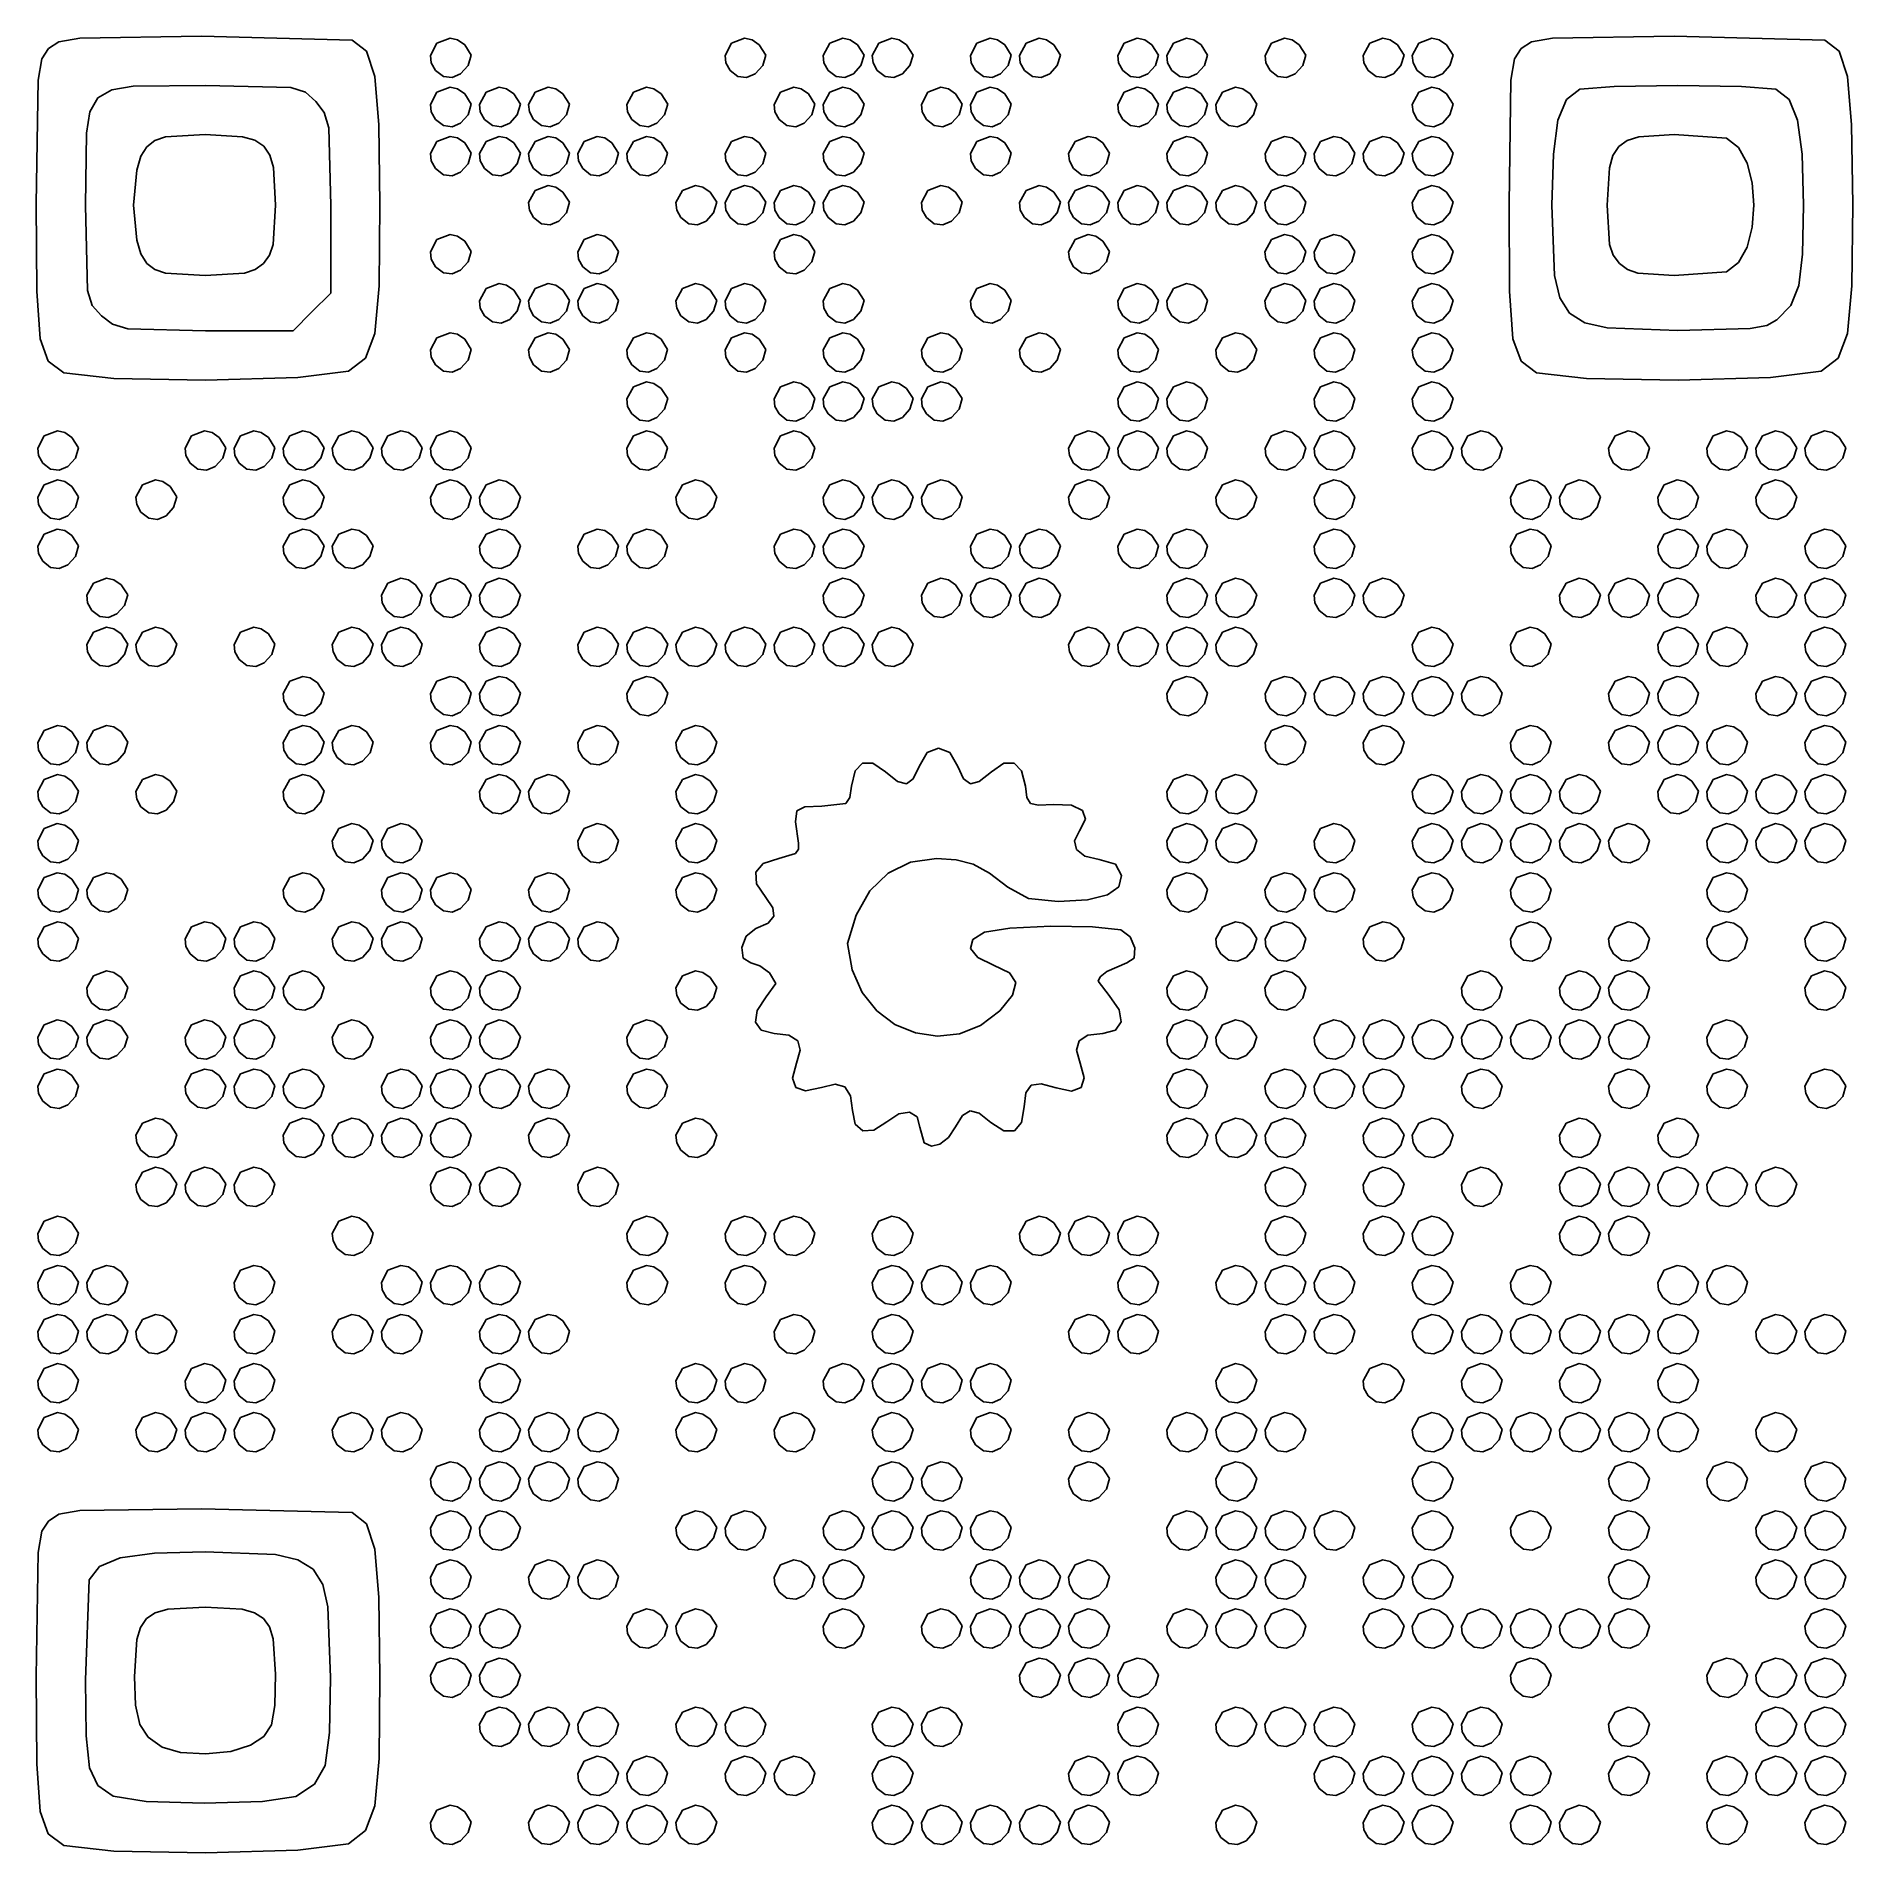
# Model space of a CAD drawing. Extents: x -13.9 to 69.6, y -29.8 to 53.7.
import ezdxf

# ---------------------------------------------------------------- set-up
doc = ezdxf.new("R2010")
doc.units = 0

msp = doc.modelspace()

# ---------------------------------------------------------------- linework, layer by layer
at = {"layer": 'Image'}
for p, q in [((-13.336956, 53.167), (-12.870511, 53.479466)), ((-12.870511, 53.479466), (-11.905767, 53.648574)), ((-11.905767, 53.648574), (-6.304486, 53.731444)), ((-6.304486, 53.731444), (0.620394, 53.556133)), ((0.620394, 53.556133), (1.282076, 53.045183)), ((4.525655, 53.413963), (5.12688, 53.643243)), ((5.12688, 53.643243), (5.469062, 53.571256)), ((5.469062, 53.571256), (5.80084, 53.34146)), ((18.072355, 53.413963), (18.67358, 53.643243)), ((18.67358, 53.643243), (19.015762, 53.571256)), ((19.015762, 53.571256), (19.34754, 53.34146)), ((22.587905, 53.413963), (23.18913, 53.643243)), ((23.18913, 53.643243), (23.531312, 53.571256)), ((23.531312, 53.571256), (23.86309, 53.34146)), ((24.845685, 53.413963), (25.44691, 53.643243)), ((25.44691, 53.643243), (25.789092, 53.571256)), ((25.789092, 53.571256), (26.12087, 53.34146)), ((29.361235, 53.413963), (29.96246, 53.643243)), ((29.96246, 53.643243), (30.304642, 53.571256)), ((30.304642, 53.571256), (30.63642, 53.34146)), ((31.619015, 53.413963), (32.22024, 53.643243)), ((32.22024, 53.643243), (32.562422, 53.571256)), ((32.562422, 53.571256), (32.8942, 53.34146)), ((36.134565, 53.413963), (36.73579, 53.643243)), ((36.73579, 53.643243), (37.077972, 53.571256)), ((37.077972, 53.571256), (37.40975, 53.34146)), ((38.392345, 53.413963), (38.99357, 53.643243)), ((38.99357, 53.643243), (39.335752, 53.571256)), ((39.335752, 53.571256), (39.66753, 53.34146)), ((42.907895, 53.413963), (43.50912, 53.643243)), ((43.50912, 53.643243), (43.851302, 53.571256)), ((43.851302, 53.571256), (44.18308, 53.34146)), ((47.423445, 53.413963), (48.02467, 53.643243)), ((48.02467, 53.643243), (48.366852, 53.571256)), ((48.366852, 53.571256), (48.69863, 53.34146)), ((49.681225, 53.413963), (50.28245, 53.643243)), ((50.28245, 53.643243), (50.624632, 53.571256)), ((50.624632, 53.571256), (50.95641, 53.34146)), ((54.396244, 53.167), (54.862689, 53.479466)), ((54.862689, 53.479466), (55.827432, 53.648574)), ((55.827432, 53.648574), (61.428714, 53.731444)), ((61.428714, 53.731444), (68.353594, 53.556133)), ((68.353594, 53.556133), (69.015276, 53.045183)), ((-13.818737, 51.721823), (-13.649654, 52.698598)), ((-13.649654, 52.698598), (-13.336956, 53.167)), ((1.282076, 53.045183), (1.671732, 51.878402)), ((4.225865, 52.853962), (4.525655, 53.413963)), ((4.260477, 52.512547), (4.225865, 52.853962)), ((5.80084, 53.34146), (6.104152, 52.869718)), ((6.104152, 52.869718), (5.960373, 52.385646)), ((17.772565, 52.853962), (18.072355, 53.413963)), ((17.807177, 52.512547), (17.772565, 52.853962)), ((19.34754, 53.34146), (19.650852, 52.869718)), ((19.650852, 52.869718), (19.507074, 52.385646)), ((22.288115, 52.853962), (22.587905, 53.413963)), ((22.322727, 52.512547), (22.288115, 52.853962)), ((23.86309, 53.34146), (24.166402, 52.869718)), ((24.166402, 52.869718), (24.022624, 52.385646)), ((24.545895, 52.853962), (24.845685, 53.413963)), ((24.580507, 52.512547), (24.545895, 52.853962)), ((26.12087, 53.34146), (26.424182, 52.869718)), ((26.424182, 52.869718), (26.280404, 52.385646)), ((29.061445, 52.853962), (29.361235, 53.413963)), ((29.096057, 52.512547), (29.061445, 52.853962)), ((30.63642, 53.34146), (30.939732, 52.869718)), ((30.939732, 52.869718), (30.795954, 52.385646)), ((31.319225, 52.853962), (31.619015, 53.413963)), ((31.353837, 52.512547), (31.319225, 52.853962)), ((32.8942, 53.34146), (33.197512, 52.869718)), ((33.197512, 52.869718), (33.053734, 52.385646)), ((35.834775, 52.853962), (36.134565, 53.413963)), ((35.869387, 52.512547), (35.834775, 52.853962)), ((37.40975, 53.34146), (37.713062, 52.869718)), ((37.713062, 52.869718), (37.569284, 52.385646)), ((38.092555, 52.853962), (38.392345, 53.413963)), ((38.127167, 52.512547), (38.092555, 52.853962)), ((39.66753, 53.34146), (39.970842, 52.869718)), ((39.970842, 52.869718), (39.827064, 52.385646)), ((42.608105, 52.853962), (42.907895, 53.413963)), ((42.642717, 52.512547), (42.608105, 52.853962)), ((44.18308, 53.34146), (44.486392, 52.869718)), ((44.486392, 52.869718), (44.342614, 52.385646)), ((47.123655, 52.853962), (47.423445, 53.413963)), ((47.158267, 52.512547), (47.123655, 52.853962)), ((48.69863, 53.34146), (49.001942, 52.869718)), ((49.001942, 52.869718), (48.858164, 52.385646)), ((49.381435, 52.853962), (49.681225, 53.413963)), ((49.416047, 52.512547), (49.381435, 52.853962)), ((50.95641, 53.34146), (51.259722, 52.869718)), ((51.259722, 52.869718), (51.115944, 52.385646)), ((53.914464, 51.721823), (54.083547, 52.698598)), ((54.083547, 52.698598), (54.396244, 53.167)), ((69.015276, 53.045183), (69.404932, 51.878402)), ((1.671732, 51.878402), (1.856378, 49.660861)), ((4.45621, 52.16358), (4.260477, 52.512547)), ((4.456213, 52.163577), (4.45621, 52.16358)), ((4.818419, 51.883187), (4.456213, 52.163577)), ((5.218321, 51.830938), (4.818419, 51.883187)), ((5.613208, 52.000527), (5.218321, 51.830938)), ((5.960373, 52.385646), (5.613208, 52.000527)), ((18.00291, 52.16358), (17.807177, 52.512547)), ((18.002914, 52.163577), (18.00291, 52.16358)), ((18.365116, 51.883187), (18.002914, 52.163577)), ((18.765018, 51.830938), (18.365116, 51.883187)), ((19.159908, 52.000527), (18.765018, 51.830938)), ((19.507074, 52.385646), (19.159908, 52.000527)), ((22.51846, 52.16358), (22.322727, 52.512547)), ((22.518464, 52.163577), (22.51846, 52.16358)), ((22.880666, 51.883187), (22.518464, 52.163577)), ((23.280568, 51.830938), (22.880666, 51.883187)), ((23.675458, 52.000527), (23.280568, 51.830938)), ((24.022624, 52.385646), (23.675458, 52.000527)), ((24.77624, 52.16358), (24.580507, 52.512547)), ((24.776244, 52.163577), (24.77624, 52.16358)), ((25.138446, 51.883187), (24.776244, 52.163577)), ((25.538348, 51.830938), (25.138446, 51.883187)), ((25.933238, 52.000527), (25.538348, 51.830938)), ((26.280404, 52.385646), (25.933238, 52.000527)), ((29.29179, 52.16358), (29.096057, 52.512547)), ((29.291794, 52.163577), (29.29179, 52.16358)), ((29.653996, 51.883187), (29.291794, 52.163577)), ((30.053898, 51.830938), (29.653996, 51.883187)), ((30.448788, 52.000527), (30.053898, 51.830938)), ((30.795954, 52.385646), (30.448788, 52.000527)), ((31.54957, 52.16358), (31.353837, 52.512547)), ((31.549574, 52.163577), (31.54957, 52.16358)), ((31.911776, 51.883187), (31.549574, 52.163577)), ((32.311678, 51.830938), (31.911776, 51.883187)), ((32.706568, 52.000527), (32.311678, 51.830938)), ((33.053734, 52.385646), (32.706568, 52.000527)), ((36.06512, 52.16358), (35.869387, 52.512547)), ((36.065124, 52.163577), (36.06512, 52.16358)), ((36.427326, 51.883187), (36.065124, 52.163577)), ((36.827228, 51.830938), (36.427326, 51.883187)), ((37.222118, 52.000527), (36.827228, 51.830938)), ((37.569284, 52.385646), (37.222118, 52.000527)), ((38.3229, 52.16358), (38.127167, 52.512547)), ((38.322904, 52.163577), (38.3229, 52.16358)), ((38.685106, 51.883187), (38.322904, 52.163577)), ((39.085008, 51.830938), (38.685106, 51.883187)), ((39.479898, 52.000527), (39.085008, 51.830938)), ((39.827064, 52.385646), (39.479898, 52.000527)), ((42.83845, 52.16358), (42.642717, 52.512547)), ((42.838454, 52.163577), (42.83845, 52.16358)), ((43.200656, 51.883187), (42.838454, 52.163577)), ((43.600558, 51.830938), (43.200656, 51.883187)), ((43.995448, 52.000527), (43.600558, 51.830938)), ((44.342614, 52.385646), (43.995448, 52.000527)), ((47.354, 52.16358), (47.158267, 52.512547)), ((47.354004, 52.163577), (47.354, 52.16358)), ((47.716206, 51.883187), (47.354004, 52.163577)), ((48.116108, 51.830938), (47.716206, 51.883187)), ((48.510998, 52.000527), (48.116108, 51.830938)), ((48.858164, 52.385646), (48.510998, 52.000527)), ((49.61178, 52.16358), (49.416047, 52.512547)), ((49.611784, 52.163577), (49.61178, 52.16358)), ((49.973986, 51.883187), (49.611784, 52.163577)), ((50.373888, 51.830938), (49.973986, 51.883187)), ((50.768778, 52.000527), (50.373888, 51.830938)), ((51.115944, 52.385646), (50.768778, 52.000527)), ((69.404932, 51.878402), (69.589578, 49.660861)), ((-13.9014, 46.02428), (-13.818737, 51.721823)), ((-10.434529, 51.265341), (-11.071603, 50.901558)), ((-9.448495, 51.431501), (-10.434529, 51.265341)), ((-6.126871, 51.473626), (-9.448495, 51.431501)), ((-2.202641, 51.379935), (-6.126871, 51.473626)), ((-1.515942, 51.158195), (-2.202641, 51.379935)), ((-1.046871, 50.72686), (-1.515942, 51.158195)), ((4.225825, 50.596182), (4.525615, 51.156183)), ((4.525615, 51.156183), (5.12684, 51.385463)), ((5.12684, 51.385463), (5.469022, 51.313476)), ((5.469022, 51.313476), (5.8008, 51.08368)), ((5.8008, 51.08368), (6.104112, 50.611938)), ((6.483605, 50.596182), (6.783395, 51.156183)), ((6.783395, 51.156183), (7.38462, 51.385463)), ((7.38462, 51.385463), (7.726802, 51.313476)), ((7.726802, 51.313476), (8.05858, 51.08368)), ((8.05858, 51.08368), (8.361892, 50.611938)), ((8.741385, 50.596182), (9.041175, 51.156183)), ((9.041175, 51.156183), (9.6424, 51.385463)), ((9.6424, 51.385463), (9.984582, 51.313476)), ((9.984582, 51.313476), (10.31636, 51.08368)), ((10.31636, 51.08368), (10.619672, 50.611938)), ((13.256935, 50.596182), (13.556725, 51.156183)), ((13.556725, 51.156183), (14.15795, 51.385463)), ((14.15795, 51.385463), (14.500132, 51.313476)), ((14.500132, 51.313476), (14.83191, 51.08368)), ((14.83191, 51.08368), (15.135222, 50.611938)), ((20.030265, 50.596182), (20.330055, 51.156183)), ((20.330055, 51.156183), (20.93128, 51.385463)), ((20.93128, 51.385463), (21.273462, 51.313476)), ((21.273462, 51.313476), (21.60524, 51.08368)), ((21.60524, 51.08368), (21.908552, 50.611938)), ((22.288045, 50.596182), (22.587835, 51.156183)), ((22.587835, 51.156183), (23.18906, 51.385463)), ((23.18906, 51.385463), (23.531242, 51.313476)), ((23.531242, 51.313476), (23.86302, 51.08368)), ((23.86302, 51.08368), (24.166332, 50.611938)), ((26.803595, 50.596182), (27.103385, 51.156183)), ((27.103385, 51.156183), (27.70461, 51.385463)), ((27.70461, 51.385463), (28.046792, 51.313476)), ((28.046792, 51.313476), (28.37857, 51.08368)), ((28.37857, 51.08368), (28.681882, 50.611938)), ((29.061375, 50.596182), (29.361165, 51.156183)), ((29.361165, 51.156183), (29.96239, 51.385463)), ((29.96239, 51.385463), (30.304572, 51.313476)), ((30.304572, 51.313476), (30.63635, 51.08368)), ((30.63635, 51.08368), (30.939662, 50.611938)), ((35.834705, 50.596182), (36.134495, 51.156183)), ((36.134495, 51.156183), (36.73572, 51.385463)), ((36.73572, 51.385463), (37.077902, 51.313476)), ((37.077902, 51.313476), (37.40968, 51.08368)), ((37.40968, 51.08368), (37.712992, 50.611938)), ((38.092485, 50.596182), (38.392275, 51.156183)), ((38.392275, 51.156183), (38.9935, 51.385463)), ((38.9935, 51.385463), (39.335682, 51.313476)), ((39.335682, 51.313476), (39.66746, 51.08368)), ((39.66746, 51.08368), (39.970772, 50.611938)), ((40.350265, 50.596182), (40.650055, 51.156183)), ((40.650055, 51.156183), (41.25128, 51.385463)), ((41.25128, 51.385463), (41.593462, 51.313476)), ((41.593462, 51.313476), (41.92524, 51.08368)), ((41.92524, 51.08368), (42.228552, 50.611938)), ((49.381365, 50.596182), (49.681155, 51.156183)), ((49.681155, 51.156183), (50.28238, 51.385463)), ((50.28238, 51.385463), (50.624562, 51.313476)), ((50.624562, 51.313476), (50.95634, 51.08368)), ((50.95634, 51.08368), (51.259652, 50.611938)), ((53.8318, 46.02428), (53.914464, 51.721823)), ((57.09001, 51.29836), (56.476758, 50.826043)), ((58.664545, 51.426814), (57.09001, 51.29836)), ((61.592922, 51.469632), (58.664545, 51.426814)), ((64.521298, 51.426814), (61.592922, 51.469632)), ((66.09583, 51.29836), (64.521298, 51.426814)), ((66.709081, 50.826042), (66.09583, 51.29836)), ((-11.435386, 50.264484), (-11.601546, 49.27845)), ((-11.071603, 50.901558), (-11.435386, 50.264484)), ((-0.657159, 50.223224), (-1.046871, 50.72686)), ((-0.450542, 49.525953), (-0.657159, 50.223224)), ((4.260437, 50.254767), (4.225825, 50.596182)), ((4.45617, 49.9058), (4.260437, 50.254767)), ((6.104112, 50.611938), (5.960333, 50.127866)), ((6.518217, 50.254767), (6.483605, 50.596182)), ((6.71395, 49.9058), (6.518217, 50.254767)), ((8.361892, 50.611938), (8.218113, 50.127866)), ((8.775997, 50.254767), (8.741385, 50.596182)), ((8.97173, 49.9058), (8.775997, 50.254767)), ((10.619672, 50.611938), (10.475893, 50.127866)), ((13.291547, 50.254767), (13.256935, 50.596182)), ((13.48728, 49.9058), (13.291547, 50.254767)), ((15.135222, 50.611938), (14.991444, 50.127866)), ((20.064877, 50.254767), (20.030265, 50.596182)), ((20.26061, 49.9058), (20.064877, 50.254767)), ((21.908552, 50.611938), (21.764774, 50.127866)), ((22.322657, 50.254767), (22.288045, 50.596182)), ((22.51839, 49.9058), (22.322657, 50.254767)), ((24.166332, 50.611938), (24.022554, 50.127866)), ((26.838207, 50.254767), (26.803595, 50.596182)), ((27.03394, 49.9058), (26.838207, 50.254767)), ((28.681882, 50.611938), (28.538104, 50.127866)), ((29.095987, 50.254767), (29.061375, 50.596182)), ((29.29172, 49.9058), (29.095987, 50.254767)), ((30.939662, 50.611938), (30.795884, 50.127866)), ((35.869317, 50.254767), (35.834705, 50.596182)), ((36.06505, 49.9058), (35.869317, 50.254767)), ((37.712992, 50.611938), (37.569214, 50.127866)), ((38.127097, 50.254767), (38.092485, 50.596182)), ((38.32283, 49.9058), (38.127097, 50.254767)), ((39.970772, 50.611938), (39.826994, 50.127866)), ((40.384877, 50.254767), (40.350265, 50.596182)), ((40.58061, 49.9058), (40.384877, 50.254767)), ((42.228552, 50.611938), (42.084774, 50.127866)), ((49.415977, 50.254767), (49.381365, 50.596182)), ((49.61171, 49.9058), (49.415977, 50.254767)), ((51.259652, 50.611938), (51.115874, 50.127866)), ((56.476758, 50.826043), (56.081722, 49.876106)), ((67.104118, 49.876105), (66.709081, 50.826042)), ((-0.354792, 45.9508), (-0.450542, 49.525953)), ((1.856378, 49.660861), (1.903034, 45.997633)), ((4.456173, 49.905797), (4.45617, 49.9058)), ((4.818379, 49.625407), (4.456173, 49.905797)), ((5.218281, 49.573158), (4.818379, 49.625407)), ((5.613168, 49.742747), (5.218281, 49.573158)), ((5.960333, 50.127866), (5.613168, 49.742747)), ((6.713953, 49.905797), (6.71395, 49.9058)), ((7.076159, 49.625407), (6.713953, 49.905797)), ((7.476061, 49.573158), (7.076159, 49.625407)), ((7.870948, 49.742747), (7.476061, 49.573158)), ((8.218113, 50.127866), (7.870948, 49.742747)), ((8.971733, 49.905797), (8.97173, 49.9058)), ((9.333939, 49.625407), (8.971733, 49.905797)), ((9.733841, 49.573158), (9.333939, 49.625407)), ((10.128728, 49.742747), (9.733841, 49.573158)), ((10.475893, 50.127866), (10.128728, 49.742747)), ((13.487284, 49.905797), (13.48728, 49.9058)), ((13.849486, 49.625407), (13.487284, 49.905797)), ((14.249388, 49.573158), (13.849486, 49.625407)), ((14.644278, 49.742747), (14.249388, 49.573158)), ((14.991444, 50.127866), (14.644278, 49.742747)), ((20.260614, 49.905797), (20.26061, 49.9058)), ((20.622816, 49.625407), (20.260614, 49.905797)), ((21.022718, 49.573158), (20.622816, 49.625407)), ((21.417608, 49.742747), (21.022718, 49.573158)), ((21.764774, 50.127866), (21.417608, 49.742747)), ((22.518394, 49.905797), (22.51839, 49.9058)), ((22.880596, 49.625407), (22.518394, 49.905797)), ((23.280498, 49.573158), (22.880596, 49.625407)), ((23.675388, 49.742747), (23.280498, 49.573158)), ((24.022554, 50.127866), (23.675388, 49.742747)), ((27.033944, 49.905797), (27.03394, 49.9058)), ((27.396146, 49.625407), (27.033944, 49.905797)), ((27.796048, 49.573158), (27.396146, 49.625407)), ((28.190938, 49.742747), (27.796048, 49.573158)), ((28.538104, 50.127866), (28.190938, 49.742747)), ((29.291724, 49.905797), (29.29172, 49.9058)), ((29.653926, 49.625407), (29.291724, 49.905797)), ((30.053828, 49.573158), (29.653926, 49.625407)), ((30.448718, 49.742747), (30.053828, 49.573158)), ((30.795884, 50.127866), (30.448718, 49.742747)), ((36.065054, 49.905797), (36.06505, 49.9058)), ((36.427256, 49.625407), (36.065054, 49.905797)), ((36.827158, 49.573158), (36.427256, 49.625407)), ((37.222048, 49.742747), (36.827158, 49.573158)), ((37.569214, 50.127866), (37.222048, 49.742747)), ((38.322834, 49.905797), (38.32283, 49.9058)), ((38.685036, 49.625407), (38.322834, 49.905797)), ((39.084938, 49.573158), (38.685036, 49.625407)), ((39.479828, 49.742747), (39.084938, 49.573158)), ((39.826994, 50.127866), (39.479828, 49.742747)), ((40.580614, 49.905797), (40.58061, 49.9058)), ((40.942816, 49.625407), (40.580614, 49.905797)), ((41.342718, 49.573158), (40.942816, 49.625407)), ((41.737608, 49.742747), (41.342718, 49.573158)), ((42.084774, 50.127866), (41.737608, 49.742747)), ((49.611714, 49.905797), (49.61171, 49.9058)), ((49.973916, 49.625407), (49.611714, 49.905797)), ((50.373818, 49.573158), (49.973916, 49.625407)), ((50.768708, 49.742747), (50.373818, 49.573158)), ((51.115874, 50.127866), (50.768708, 49.742747)), ((56.081722, 49.876106), (55.870169, 48.304156)), ((67.31567, 48.304156), (67.104118, 49.876105)), ((69.589578, 49.660861), (69.636234, 45.997633)), ((-11.601546, 49.27845), (-11.643671, 45.956826)), ((-9.09205, 48.218039), (-8.82138, 48.65145)), ((-8.82138, 48.65145), (-8.451405, 48.935436)), ((-8.451405, 48.935436), (-7.959427, 49.107709)), ((-7.959427, 49.107709), (-6.14027, 49.215894)), ((-6.14027, 49.215894), (-4.415339, 49.114714)), ((-4.415339, 49.114714), (-3.844802, 48.950114)), ((-3.844802, 48.950114), (-3.434994, 48.675618)), ((-3.434994, 48.675618), (-3.160499, 48.26581)), ((4.225785, 48.338402), (4.525575, 48.898403)), ((4.525575, 48.898403), (5.1268, 49.127683)), ((5.1268, 49.127683), (5.468982, 49.055696)), ((5.468982, 49.055696), (5.80076, 48.8259)), ((5.80076, 48.8259), (6.104072, 48.354158)), ((6.483565, 48.338402), (6.783355, 48.898403)), ((6.783355, 48.898403), (7.38458, 49.127683)), ((7.38458, 49.127683), (7.726762, 49.055696)), ((7.726762, 49.055696), (8.05854, 48.8259)), ((8.05854, 48.8259), (8.361852, 48.354158)), ((8.741345, 48.338402), (9.041135, 48.898403)), ((9.041135, 48.898403), (9.64236, 49.127683)), ((9.64236, 49.127683), (9.984542, 49.055696)), ((9.984542, 49.055696), (10.31632, 48.8259)), ((10.31632, 48.8259), (10.619632, 48.354158)), ((10.999125, 48.338402), (11.298915, 48.898403)), ((11.298915, 48.898403), (11.90014, 49.127683)), ((11.90014, 49.127683), (12.242322, 49.055696)), ((12.242322, 49.055696), (12.5741, 48.8259)), ((12.5741, 48.8259), (12.877412, 48.354158)), ((13.256905, 48.338402), (13.556695, 48.898403)), ((13.556695, 48.898403), (14.15792, 49.127683)), ((14.15792, 49.127683), (14.500102, 49.055696)), ((14.500102, 49.055696), (14.83188, 48.8259)), ((14.83188, 48.8259), (15.135192, 48.354158)), ((17.772455, 48.338402), (18.072245, 48.898403)), ((18.072245, 48.898403), (18.67347, 49.127683)), ((18.67347, 49.127683), (19.015652, 49.055696)), ((19.015652, 49.055696), (19.34743, 48.8259)), ((19.34743, 48.8259), (19.650742, 48.354158)), ((22.288005, 48.338402), (22.587795, 48.898403)), ((22.587795, 48.898403), (23.18902, 49.127683)), ((23.18902, 49.127683), (23.531202, 49.055696)), ((23.531202, 49.055696), (23.86298, 48.8259)), ((23.86298, 48.8259), (24.166292, 48.354158)), ((29.061335, 48.338402), (29.361125, 48.898403)), ((29.361125, 48.898403), (29.96235, 49.127683)), ((29.96235, 49.127683), (30.304532, 49.055696)), ((30.304532, 49.055696), (30.63631, 48.8259)), ((30.63631, 48.8259), (30.939622, 48.354158)), ((33.576885, 48.338402), (33.876675, 48.898403)), ((33.876675, 48.898403), (34.4779, 49.127683)), ((34.4779, 49.127683), (34.820082, 49.055696)), ((34.820082, 49.055696), (35.15186, 48.8259)), ((35.15186, 48.8259), (35.455172, 48.354158)), ((38.092435, 48.338402), (38.392225, 48.898403)), ((38.392225, 48.898403), (38.99345, 49.127683)), ((38.99345, 49.127683), (39.335632, 49.055696)), ((39.335632, 49.055696), (39.66741, 48.8259)), ((39.66741, 48.8259), (39.970722, 48.354158)), ((42.607985, 48.338402), (42.907775, 48.898403)), ((42.907775, 48.898403), (43.509, 49.127683)), ((43.509, 49.127683), (43.851182, 49.055696)), ((43.851182, 49.055696), (44.18296, 48.8259)), ((44.18296, 48.8259), (44.486272, 48.354158)), ((44.865765, 48.338402), (45.165555, 48.898403)), ((45.165555, 48.898403), (45.76678, 49.127683)), ((45.76678, 49.127683), (46.108962, 49.055696)), ((46.108962, 49.055696), (46.44074, 48.8259)), ((46.44074, 48.8259), (46.744052, 48.354158)), ((47.123545, 48.338402), (47.423335, 48.898403)), ((47.423335, 48.898403), (48.02456, 49.127683)), ((48.02456, 49.127683), (48.366742, 49.055696)), ((48.366742, 49.055696), (48.69852, 48.8259)), ((48.69852, 48.8259), (49.001832, 48.354158)), ((49.381325, 48.338402), (49.681115, 48.898403)), ((49.681115, 48.898403), (50.28234, 49.127683)), ((50.28234, 49.127683), (50.624522, 49.055696)), ((50.624522, 49.055696), (50.9563, 48.8259)), ((50.9563, 48.8259), (51.259612, 48.354158)), ((58.609677, 48.248292), (58.874499, 48.660669)), ((58.874499, 48.660669), (59.266014, 48.939601)), ((59.266014, 48.939601), (59.807023, 49.109105)), ((59.807023, 49.109105), (61.428726, 49.21589)), ((61.428726, 49.21589), (63.838056, 49.040579)), ((63.838056, 49.040579), (64.385946, 48.619046)), ((64.385946, 48.619046), (64.777296, 47.900918)), ((-9.285385, 47.5816), (-9.09205, 48.218039)), ((-3.160499, 48.26581), (-2.995899, 47.695273)), ((-2.995899, 47.695273), (-2.89472, 45.970344)), ((4.260397, 47.996987), (4.225785, 48.338402)), ((4.45613, 47.64802), (4.260397, 47.996987)), ((4.456133, 47.648017), (4.45613, 47.64802)), ((4.818339, 47.367627), (4.456133, 47.648017)), ((5.960293, 47.870086), (5.613128, 47.484967)), ((6.104072, 48.354158), (5.960293, 47.870086)), ((6.518177, 47.996987), (6.483565, 48.338402)), ((6.71391, 47.64802), (6.518177, 47.996987)), ((6.713913, 47.648017), (6.71391, 47.64802)), ((7.076119, 47.367627), (6.713913, 47.648017)), ((8.218073, 47.870086), (7.870908, 47.484967)), ((8.361852, 48.354158), (8.218073, 47.870086)), ((8.775957, 47.996987), (8.741345, 48.338402)), ((8.97169, 47.64802), (8.775957, 47.996987)), ((8.971693, 47.648017), (8.97169, 47.64802)), ((9.333899, 47.367627), (8.971693, 47.648017)), ((10.475853, 47.870086), (10.128688, 47.484967)), ((10.619632, 48.354158), (10.475853, 47.870086)), ((11.033737, 47.996987), (10.999125, 48.338402)), ((11.22947, 47.64802), (11.033737, 47.996987)), ((11.229474, 47.648017), (11.22947, 47.64802)), ((11.591676, 47.367627), (11.229474, 47.648017)), ((12.733634, 47.870086), (12.386468, 47.484967)), ((12.877412, 48.354158), (12.733634, 47.870086)), ((13.291517, 47.996987), (13.256905, 48.338402)), ((13.48725, 47.64802), (13.291517, 47.996987)), ((13.487254, 47.648017), (13.48725, 47.64802)), ((13.849456, 47.367627), (13.487254, 47.648017)), ((14.991414, 47.870086), (14.644248, 47.484967)), ((15.135192, 48.354158), (14.991414, 47.870086)), ((17.807067, 47.996987), (17.772455, 48.338402)), ((18.0028, 47.64802), (17.807067, 47.996987)), ((18.002804, 47.648017), (18.0028, 47.64802)), ((18.365006, 47.367627), (18.002804, 47.648017)), ((19.506964, 47.870086), (19.159798, 47.484967)), ((19.650742, 48.354158), (19.506964, 47.870086)), ((22.322617, 47.996987), (22.288005, 48.338402)), ((22.51835, 47.64802), (22.322617, 47.996987)), ((22.518354, 47.648017), (22.51835, 47.64802)), ((22.880556, 47.367627), (22.518354, 47.648017)), ((24.022514, 47.870086), (23.675348, 47.484967)), ((24.166292, 48.354158), (24.022514, 47.870086)), ((29.095947, 47.996987), (29.061335, 48.338402)), ((29.29168, 47.64802), (29.095947, 47.996987)), ((29.291684, 47.648017), (29.29168, 47.64802)), ((29.653886, 47.367627), (29.291684, 47.648017)), ((30.795844, 47.870086), (30.448678, 47.484967)), ((30.939622, 48.354158), (30.795844, 47.870086)), ((33.611497, 47.996987), (33.576885, 48.338402)), ((33.80723, 47.64802), (33.611497, 47.996987)), ((33.807234, 47.648017), (33.80723, 47.64802)), ((34.169436, 47.367627), (33.807234, 47.648017)), ((35.311394, 47.870086), (34.964228, 47.484967)), ((35.455172, 48.354158), (35.311394, 47.870086)), ((38.127047, 47.996987), (38.092435, 48.338402)), ((38.32278, 47.64802), (38.127047, 47.996987)), ((38.322784, 47.648017), (38.32278, 47.64802)), ((38.684986, 47.367627), (38.322784, 47.648017)), ((39.826944, 47.870086), (39.479778, 47.484967)), ((39.970722, 48.354158), (39.826944, 47.870086)), ((42.642597, 47.996987), (42.607985, 48.338402)), ((42.83833, 47.64802), (42.642597, 47.996987)), ((42.838334, 47.648017), (42.83833, 47.64802)), ((43.200536, 47.367627), (42.838334, 47.648017)), ((44.342494, 47.870086), (43.995328, 47.484967)), ((44.486272, 48.354158), (44.342494, 47.870086)), ((44.900377, 47.996987), (44.865765, 48.338402)), ((45.09611, 47.64802), (44.900377, 47.996987)), ((45.096114, 47.648017), (45.09611, 47.64802)), ((45.458316, 47.367627), (45.096114, 47.648017)), ((46.600274, 47.870086), (46.253108, 47.484967)), ((46.744052, 48.354158), (46.600274, 47.870086)), ((47.158157, 47.996987), (47.123545, 48.338402)), ((47.35389, 47.64802), (47.158157, 47.996987)), ((47.353894, 47.648017), (47.35389, 47.64802)), ((47.716096, 47.367627), (47.353894, 47.648017)), ((48.858054, 47.870086), (48.510888, 47.484967)), ((49.001832, 48.354158), (48.858054, 47.870086)), ((49.415937, 47.996987), (49.381325, 48.338402)), ((49.61167, 47.64802), (49.415937, 47.996987)), ((49.611674, 47.648017), (49.61167, 47.64802)), ((49.973876, 47.367627), (49.611674, 47.648017)), ((51.115834, 47.870086), (50.768668, 47.484967)), ((51.259612, 48.354158), (51.115834, 47.870086)), ((55.870169, 48.304156), (55.80737, 45.9658)), ((58.347366, 45.97034), (58.448748, 47.678455)), ((58.448748, 47.678455), (58.609677, 48.248292)), ((64.777296, 47.900918), (65.012106, 46.98506)), ((67.37847, 45.9658), (67.31567, 48.304156)), ((-9.440053, 45.970339), (-9.285385, 47.5816)), ((5.218241, 47.315378), (4.818339, 47.367627)), ((5.613128, 47.484967), (5.218241, 47.315378)), ((7.476021, 47.315378), (7.076119, 47.367627)), ((7.870908, 47.484967), (7.476021, 47.315378)), ((9.041075, 46.640623), (9.6423, 46.869903)), ((9.733801, 47.315378), (9.333899, 47.367627)), ((9.6423, 46.869903), (9.984482, 46.797916)), ((10.128688, 47.484967), (9.733801, 47.315378)), ((9.984482, 46.797916), (10.31626, 46.56812)), ((11.991578, 47.315378), (11.591676, 47.367627)), ((12.386468, 47.484967), (11.991578, 47.315378)), ((14.249358, 47.315378), (13.849456, 47.367627)), ((14.644248, 47.484967), (14.249358, 47.315378)), ((15.814405, 46.640623), (16.41563, 46.869903)), ((16.41563, 46.869903), (16.757812, 46.797916)), ((16.757812, 46.797916), (17.08959, 46.56812)), ((18.072185, 46.640623), (18.67341, 46.869903)), ((18.764908, 47.315378), (18.365006, 47.367627)), ((18.67341, 46.869903), (19.015592, 46.797916)), ((19.159798, 47.484967), (18.764908, 47.315378)), ((19.015592, 46.797916), (19.34737, 46.56812)), ((20.329965, 46.640623), (20.93119, 46.869903)), ((20.93119, 46.869903), (21.273372, 46.797916)), ((21.273372, 46.797916), (21.60515, 46.56812)), ((22.587745, 46.640623), (23.18897, 46.869903)), ((23.280458, 47.315378), (22.880556, 47.367627)), ((23.18897, 46.869903), (23.531152, 46.797916)), ((23.675348, 47.484967), (23.280458, 47.315378)), ((23.531152, 46.797916), (23.86293, 46.56812)), ((27.103295, 46.640623), (27.70452, 46.869903)), ((27.70452, 46.869903), (28.046702, 46.797916)), ((28.046702, 46.797916), (28.37848, 46.56812)), ((30.053788, 47.315378), (29.653886, 47.367627)), ((30.448678, 47.484967), (30.053788, 47.315378)), ((31.618845, 46.640623), (32.22007, 46.869903)), ((32.22007, 46.869903), (32.562252, 46.797916)), ((32.562252, 46.797916), (32.89403, 46.56812)), ((33.876625, 46.640623), (34.47785, 46.869903)), ((34.569338, 47.315378), (34.169436, 47.367627)), ((34.47785, 46.869903), (34.820032, 46.797916)), ((34.964228, 47.484967), (34.569338, 47.315378)), ((34.820032, 46.797916), (35.15181, 46.56812)), ((36.134405, 46.640623), (36.73563, 46.869903)), ((36.73563, 46.869903), (37.077812, 46.797916)), ((37.077812, 46.797916), (37.40959, 46.56812)), ((38.392185, 46.640623), (38.99341, 46.869903)), ((39.084888, 47.315378), (38.684986, 47.367627)), ((38.99341, 46.869903), (39.335592, 46.797916)), ((39.479778, 47.484967), (39.084888, 47.315378)), ((39.335592, 46.797916), (39.66737, 46.56812)), ((40.649965, 46.640623), (41.25119, 46.869903)), ((41.25119, 46.869903), (41.593372, 46.797916)), ((41.593372, 46.797916), (41.92515, 46.56812)), ((42.907745, 46.640623), (43.50897, 46.869903)), ((43.600438, 47.315378), (43.200536, 47.367627)), ((43.50897, 46.869903), (43.851152, 46.797916)), ((43.995328, 47.484967), (43.600438, 47.315378)), ((43.851152, 46.797916), (44.18293, 46.56812)), ((45.858218, 47.315378), (45.458316, 47.367627)), ((46.253108, 47.484967), (45.858218, 47.315378)), ((48.115998, 47.315378), (47.716096, 47.367627)), ((48.510888, 47.484967), (48.115998, 47.315378)), ((49.681075, 46.640623), (50.2823, 46.869903)), ((50.373778, 47.315378), (49.973876, 47.367627)), ((50.2823, 46.869903), (50.624482, 46.797916)), ((50.768668, 47.484967), (50.373778, 47.315378)), ((50.624482, 46.797916), (50.95626, 46.56812)), ((65.012106, 46.98506), (65.090376, 45.970337)), ((-13.876252, 42.007946), (-13.9014, 46.02428)), ((-11.643671, 45.956826), (-11.549976, 42.0326)), ((-9.285385, 44.359079), (-9.440053, 45.970339)), ((-2.89472, 45.970344), (-3.002905, 44.151188)), ((1.903034, 45.997633), (1.861224, 42.250078)), ((8.741285, 46.080622), (9.041075, 46.640623)), ((8.775897, 45.739207), (8.741285, 46.080622)), ((10.31626, 46.56812), (10.619572, 46.096378)), ((10.619572, 46.096378), (10.475793, 45.612306)), ((15.514615, 46.080622), (15.814405, 46.640623)), ((15.549227, 45.739207), (15.514615, 46.080622)), ((17.08959, 46.56812), (17.392902, 46.096378)), ((17.392902, 46.096378), (17.249124, 45.612306)), ((17.772395, 46.080622), (18.072185, 46.640623)), ((17.807007, 45.739207), (17.772395, 46.080622)), ((19.34737, 46.56812), (19.650682, 46.096378)), ((19.650682, 46.096378), (19.506904, 45.612306)), ((20.030175, 46.080622), (20.329965, 46.640623)), ((20.064787, 45.739207), (20.030175, 46.080622)), ((21.60515, 46.56812), (21.908462, 46.096378)), ((21.908462, 46.096378), (21.764684, 45.612306)), ((22.287955, 46.080622), (22.587745, 46.640623)), ((22.322567, 45.739207), (22.287955, 46.080622)), ((23.86293, 46.56812), (24.166242, 46.096378)), ((24.166242, 46.096378), (24.022464, 45.612306)), ((26.803505, 46.080622), (27.103295, 46.640623)), ((26.838117, 45.739207), (26.803505, 46.080622)), ((28.37848, 46.56812), (28.681792, 46.096378)), ((28.681792, 46.096378), (28.538014, 45.612306)), ((31.319055, 46.080622), (31.618845, 46.640623)), ((31.353667, 45.739207), (31.319055, 46.080622)), ((32.89403, 46.56812), (33.197342, 46.096378)), ((33.197342, 46.096378), (33.053564, 45.612306)), ((33.576835, 46.080622), (33.876625, 46.640623)), ((33.611447, 45.739207), (33.576835, 46.080622)), ((35.15181, 46.56812), (35.455122, 46.096378)), ((35.455122, 46.096378), (35.311344, 45.612306)), ((35.834615, 46.080622), (36.134405, 46.640623)), ((35.869227, 45.739207), (35.834615, 46.080622)), ((37.40959, 46.56812), (37.712902, 46.096378)), ((37.712902, 46.096378), (37.569124, 45.612306)), ((38.092395, 46.080622), (38.392185, 46.640623)), ((38.127007, 45.739207), (38.092395, 46.080622)), ((39.66737, 46.56812), (39.970682, 46.096378)), ((39.970682, 46.096378), (39.826904, 45.612306)), ((40.350175, 46.080622), (40.649965, 46.640623)), ((40.384787, 45.739207), (40.350175, 46.080622)), ((41.92515, 46.56812), (42.228462, 46.096378)), ((42.228462, 46.096378), (42.084684, 45.612306)), ((42.607955, 46.080622), (42.907745, 46.640623)), ((42.642567, 45.739207), (42.607955, 46.080622)), ((44.18293, 46.56812), (44.486242, 46.096378)), ((44.486242, 46.096378), (44.342464, 45.612306)), ((49.381285, 46.080622), (49.681075, 46.640623)), ((49.415897, 45.739207), (49.381285, 46.080622)), ((50.95626, 46.56812), (51.259572, 46.096378)), ((51.259572, 46.096378), (51.115794, 45.612306)), ((53.856948, 42.007946), (53.8318, 46.02428)), ((55.80737, 45.9658), (55.928969, 42.724232)), ((58.455552, 44.151183), (58.347366, 45.97034)), ((65.090376, 45.970337), (65.012106, 44.955614)), ((67.334906, 43.70808), (67.37847, 45.9658)), ((69.636234, 45.997633), (69.594424, 42.250078)), ((-0.354725, 41.921535), (-0.354792, 45.9508)), ((8.97163, 45.39024), (8.775897, 45.739207)), ((8.971633, 45.390237), (8.97163, 45.39024)), ((9.333839, 45.109847), (8.971633, 45.390237)), ((10.128628, 45.227187), (9.733741, 45.057598)), ((10.475793, 45.612306), (10.128628, 45.227187)), ((15.74496, 45.39024), (15.549227, 45.739207)), ((15.744964, 45.390237), (15.74496, 45.39024)), ((16.107166, 45.109847), (15.744964, 45.390237)), ((16.901958, 45.227187), (16.507068, 45.057598)), ((17.249124, 45.612306), (16.901958, 45.227187)), ((18.00274, 45.39024), (17.807007, 45.739207)), ((18.002744, 45.390237), (18.00274, 45.39024)), ((18.364946, 45.109847), (18.002744, 45.390237)), ((19.159738, 45.227187), (18.764848, 45.057598)), ((19.506904, 45.612306), (19.159738, 45.227187)), ((20.26052, 45.39024), (20.064787, 45.739207)), ((20.260524, 45.390237), (20.26052, 45.39024)), ((20.622726, 45.109847), (20.260524, 45.390237)), ((21.417518, 45.227187), (21.022628, 45.057598)), ((21.764684, 45.612306), (21.417518, 45.227187)), ((22.5183, 45.39024), (22.322567, 45.739207)), ((22.518304, 45.390237), (22.5183, 45.39024)), ((22.880506, 45.109847), (22.518304, 45.390237)), ((23.675298, 45.227187), (23.280408, 45.057598)), ((24.022464, 45.612306), (23.675298, 45.227187)), ((27.03385, 45.39024), (26.838117, 45.739207)), ((27.033854, 45.390237), (27.03385, 45.39024)), ((27.396056, 45.109847), (27.033854, 45.390237)), ((28.190848, 45.227187), (27.795958, 45.057598)), ((28.538014, 45.612306), (28.190848, 45.227187)), ((31.5494, 45.39024), (31.353667, 45.739207)), ((31.549404, 45.390237), (31.5494, 45.39024)), ((31.911606, 45.109847), (31.549404, 45.390237)), ((32.706398, 45.227187), (32.311508, 45.057598)), ((33.053564, 45.612306), (32.706398, 45.227187)), ((33.80718, 45.39024), (33.611447, 45.739207)), ((33.807184, 45.390237), (33.80718, 45.39024)), ((34.169386, 45.109847), (33.807184, 45.390237)), ((34.964178, 45.227187), (34.569288, 45.057598)), ((35.311344, 45.612306), (34.964178, 45.227187)), ((36.06496, 45.39024), (35.869227, 45.739207)), ((36.064964, 45.390237), (36.06496, 45.39024)), ((36.427166, 45.109847), (36.064964, 45.390237)), ((37.221958, 45.227187), (36.827068, 45.057598)), ((37.569124, 45.612306), (37.221958, 45.227187)), ((38.32274, 45.39024), (38.127007, 45.739207)), ((38.322744, 45.390237), (38.32274, 45.39024)), ((38.684946, 45.109847), (38.322744, 45.390237)), ((39.479738, 45.227187), (39.084848, 45.057598)), ((39.826904, 45.612306), (39.479738, 45.227187)), ((40.58052, 45.39024), (40.384787, 45.739207)), ((40.580524, 45.390237), (40.58052, 45.39024)), ((40.942726, 45.109847), (40.580524, 45.390237)), ((41.737518, 45.227187), (41.342628, 45.057598)), ((42.084684, 45.612306), (41.737518, 45.227187)), ((42.8383, 45.39024), (42.642567, 45.739207)), ((42.838304, 45.390237), (42.8383, 45.39024)), ((43.200506, 45.109847), (42.838304, 45.390237)), ((43.995298, 45.227187), (43.600408, 45.057598)), ((44.342464, 45.612306), (43.995298, 45.227187)), ((49.61163, 45.39024), (49.415897, 45.739207)), ((49.611634, 45.390237), (49.61163, 45.39024)), ((49.973836, 45.109847), (49.611634, 45.390237)), ((50.768628, 45.227187), (50.373738, 45.057598)), ((51.115794, 45.612306), (50.768628, 45.227187)), ((-9.09205, 43.72264), (-9.285385, 44.359079)), ((4.225725, 43.822842), (4.525515, 44.382843)), ((4.525515, 44.382843), (5.12674, 44.612123)), ((5.12674, 44.612123), (5.468922, 44.540136)), ((5.468922, 44.540136), (5.8007, 44.31034)), ((5.8007, 44.31034), (6.104012, 43.838598)), ((9.733741, 45.057598), (9.333839, 45.109847)), ((10.999055, 43.822842), (11.298845, 44.382843)), ((11.298845, 44.382843), (11.90007, 44.612123)), ((11.90007, 44.612123), (12.242252, 44.540136)), ((12.242252, 44.540136), (12.57403, 44.31034)), ((12.57403, 44.31034), (12.877342, 43.838598)), ((16.507068, 45.057598), (16.107166, 45.109847)), ((18.764848, 45.057598), (18.364946, 45.109847)), ((20.030155, 43.822842), (20.329945, 44.382843)), ((20.329945, 44.382843), (20.93117, 44.612123)), ((21.022628, 45.057598), (20.622726, 45.109847)), ((20.93117, 44.612123), (21.273352, 44.540136)), ((21.273352, 44.540136), (21.60513, 44.31034)), ((21.60513, 44.31034), (21.908442, 43.838598)), ((23.280408, 45.057598), (22.880506, 45.109847)), ((27.795958, 45.057598), (27.396056, 45.109847)), ((32.311508, 45.057598), (31.911606, 45.109847)), ((33.576855, 43.822842), (33.876645, 44.382843)), ((33.876645, 44.382843), (34.47787, 44.612123)), ((34.569288, 45.057598), (34.169386, 45.109847)), ((34.47787, 44.612123), (34.820052, 44.540136)), ((34.820052, 44.540136), (35.15183, 44.31034)), ((35.15183, 44.31034), (35.455142, 43.838598)), ((36.827068, 45.057598), (36.427166, 45.109847)), ((39.084848, 45.057598), (38.684946, 45.109847)), ((41.342628, 45.057598), (40.942726, 45.109847)), ((42.607955, 43.822842), (42.907745, 44.382843)), ((42.907745, 44.382843), (43.50897, 44.612123)), ((43.600408, 45.057598), (43.200506, 45.109847)), ((43.50897, 44.612123), (43.851152, 44.540136)), ((43.851152, 44.540136), (44.18293, 44.31034)), ((44.18293, 44.31034), (44.486242, 43.838598)), ((44.865735, 43.822842), (45.165525, 44.382843)), ((45.165525, 44.382843), (45.76675, 44.612123)), ((45.76675, 44.612123), (46.108932, 44.540136)), ((46.108932, 44.540136), (46.44071, 44.31034)), ((46.44071, 44.31034), (46.744022, 43.838598)), ((49.381285, 43.822842), (49.681075, 44.382843)), ((49.681075, 44.382843), (50.2823, 44.612123)), ((50.373738, 45.057598), (49.973836, 45.109847)), ((50.2823, 44.612123), (50.624482, 44.540136)), ((50.624482, 44.540136), (50.95626, 44.31034)), ((50.95626, 44.31034), (51.259572, 43.838598)), ((65.012106, 44.955614), (64.777296, 44.039756)), ((-8.82138, 43.28923), (-9.09205, 43.72264)), ((-3.175178, 43.65921), (-3.459164, 43.289234)), ((-3.002905, 44.151188), (-3.175178, 43.65921)), ((4.260337, 43.481427), (4.225725, 43.822842)), ((4.45607, 43.13246), (4.260337, 43.481427)), ((6.104012, 43.838598), (5.960233, 43.354526)), ((11.033667, 43.481427), (10.999055, 43.822842)), ((11.2294, 43.13246), (11.033667, 43.481427)), ((12.877342, 43.838598), (12.733564, 43.354526)), ((20.064767, 43.481427), (20.030155, 43.822842)), ((20.2605, 43.13246), (20.064767, 43.481427)), ((21.908442, 43.838598), (21.764664, 43.354526)), ((33.611467, 43.481427), (33.576855, 43.822842)), ((33.8072, 43.13246), (33.611467, 43.481427)), ((35.455142, 43.838598), (35.311364, 43.354526)), ((42.642567, 43.481427), (42.607955, 43.822842)), ((42.8383, 43.13246), (42.642567, 43.481427)), ((44.486242, 43.838598), (44.342464, 43.354526)), ((44.900347, 43.481427), (44.865735, 43.822842)), ((45.09608, 43.13246), (44.900347, 43.481427)), ((46.744022, 43.838598), (46.600244, 43.354526)), ((49.415897, 43.481427), (49.381285, 43.822842)), ((49.61163, 43.13246), (49.415897, 43.481427)), ((51.259572, 43.838598), (51.115794, 43.354526)), ((58.627825, 43.659205), (58.455552, 44.151183)), ((58.91181, 43.28923), (58.627825, 43.659205)), ((64.777296, 44.039756), (64.385946, 43.32163)), ((67.159593, 42.266544), (67.334906, 43.70808)), ((-8.451408, 43.005248), (-8.821384, 43.289234)), ((-8.821384, 43.289234), (-8.82138, 43.28923)), ((-7.95943, 42.832975), (-8.451408, 43.005248)), ((-6.140274, 42.72479), (-7.95943, 42.832975)), ((-4.321117, 42.832975), (-6.140274, 42.72479)), ((-3.829139, 43.005248), (-4.321117, 42.832975)), ((-3.459164, 43.289234), (-3.829139, 43.005248)), ((4.456073, 43.132457), (4.45607, 43.13246)), ((4.818279, 42.852067), (4.456073, 43.132457)), ((5.218181, 42.799819), (4.818279, 42.852067)), ((5.613068, 42.969407), (5.218181, 42.799819)), ((5.960233, 43.354526), (5.613068, 42.969407)), ((11.229404, 43.132457), (11.2294, 43.13246)), ((11.591606, 42.852067), (11.229404, 43.132457)), ((11.991508, 42.799819), (11.591606, 42.852067)), ((12.386398, 42.969407), (11.991508, 42.799819)), ((12.733564, 43.354526), (12.386398, 42.969407)), ((20.260504, 43.132457), (20.2605, 43.13246)), ((20.622706, 42.852067), (20.260504, 43.132457)), ((21.022608, 42.799819), (20.622706, 42.852067)), ((21.417498, 42.969407), (21.022608, 42.799819)), ((21.764664, 43.354526), (21.417498, 42.969407)), ((33.807204, 43.132457), (33.8072, 43.13246)), ((34.169406, 42.852067), (33.807204, 43.132457)), ((34.569308, 42.799819), (34.169406, 42.852067)), ((34.964198, 42.969407), (34.569308, 42.799819)), ((35.311364, 43.354526), (34.964198, 42.969407)), ((42.838304, 43.132457), (42.8383, 43.13246)), ((43.200506, 42.852067), (42.838304, 43.132457)), ((43.600408, 42.799819), (43.200506, 42.852067)), ((43.995298, 42.969407), (43.600408, 42.799819)), ((44.342464, 43.354526), (43.995298, 42.969407)), ((45.096084, 43.132457), (45.09608, 43.13246)), ((45.458286, 42.852067), (45.096084, 43.132457)), ((45.858188, 42.799819), (45.458286, 42.852067)), ((46.253078, 42.969407), (45.858188, 42.799819)), ((46.600244, 43.354526), (46.253078, 42.969407)), ((49.611634, 43.132457), (49.61163, 43.13246)), ((49.973836, 42.852067), (49.611634, 43.132457)), ((50.373738, 42.799819), (49.973836, 42.852067)), ((50.768628, 42.969407), (50.373738, 42.799819)), ((51.115794, 43.354526), (50.768628, 42.969407)), ((55.928969, 42.724232), (56.170967, 41.702867)), ((59.275656, 43.008806), (58.911806, 43.289232)), ((58.911806, 43.289232), (58.91181, 43.28923)), ((59.750071, 42.836137), (59.275656, 43.008806)), ((61.428726, 42.724788), (59.750071, 42.836137)), ((63.838056, 42.900099), (61.428726, 42.724788)), ((64.385946, 43.32163), (63.838056, 42.900099)), ((-13.728505, 39.816375), (-13.876252, 42.007946)), ((-11.549976, 42.0326), (-11.328236, 41.3459)), ((-1.2231, 41.05316), (-0.354725, 41.921535)), ((1.861224, 42.250078), (1.670538, 40.06745)), ((6.483465, 41.565062), (6.783255, 42.125063)), ((6.783255, 42.125063), (7.38448, 42.354343)), ((7.38448, 42.354343), (7.726662, 42.282356)), ((7.726662, 42.282356), (8.05844, 42.05256)), ((8.05844, 42.05256), (8.361752, 41.580818)), ((8.741245, 41.565062), (9.041035, 42.125063)), ((9.041035, 42.125063), (9.64226, 42.354343)), ((9.64226, 42.354343), (9.984442, 42.282356)), ((9.984442, 42.282356), (10.31622, 42.05256)), ((10.31622, 42.05256), (10.619532, 41.580818)), ((10.999025, 41.565062), (11.298815, 42.125063)), ((11.298815, 42.125063), (11.90004, 42.354343)), ((11.90004, 42.354343), (12.242222, 42.282356)), ((12.242222, 42.282356), (12.574, 42.05256)), ((12.574, 42.05256), (12.877312, 41.580818)), ((15.514575, 41.565062), (15.814365, 42.125063)), ((15.814365, 42.125063), (16.41559, 42.354343)), ((16.41559, 42.354343), (16.757772, 42.282356)), ((16.757772, 42.282356), (17.08955, 42.05256)), ((17.08955, 42.05256), (17.392862, 41.580818)), ((17.772355, 41.565062), (18.072145, 42.125063)), ((18.072145, 42.125063), (18.67337, 42.354343)), ((18.67337, 42.354343), (19.015552, 42.282356)), ((19.015552, 42.282356), (19.34733, 42.05256)), ((19.34733, 42.05256), (19.650642, 41.580818)), ((22.287905, 41.565062), (22.587695, 42.125063)), ((22.587695, 42.125063), (23.18892, 42.354343)), ((23.18892, 42.354343), (23.531102, 42.282356)), ((23.531102, 42.282356), (23.86288, 42.05256)), ((23.86288, 42.05256), (24.166192, 41.580818)), ((29.061235, 41.565062), (29.361025, 42.125063)), ((29.361025, 42.125063), (29.96225, 42.354343)), ((29.96225, 42.354343), (30.304432, 42.282356)), ((30.304432, 42.282356), (30.63621, 42.05256)), ((30.63621, 42.05256), (30.939522, 41.580818)), ((35.834565, 41.565062), (36.134355, 42.125063)), ((36.134355, 42.125063), (36.73558, 42.354343)), ((36.73558, 42.354343), (37.077762, 42.282356)), ((37.077762, 42.282356), (37.40954, 42.05256)), ((37.40954, 42.05256), (37.712852, 41.580818)), ((38.092345, 41.565062), (38.392135, 42.125063)), ((38.392135, 42.125063), (38.99336, 42.354343)), ((38.99336, 42.354343), (39.335542, 42.282356)), ((39.335542, 42.282356), (39.66732, 42.05256)), ((39.66732, 42.05256), (39.970632, 41.580818)), ((42.607895, 41.565062), (42.907685, 42.125063)), ((42.907685, 42.125063), (43.50891, 42.354343)), ((43.50891, 42.354343), (43.851092, 42.282356)), ((43.851092, 42.282356), (44.18287, 42.05256)), ((44.18287, 42.05256), (44.486182, 41.580818)), ((44.865675, 41.565062), (45.165465, 42.125063)), ((45.165465, 42.125063), (45.76669, 42.354343)), ((45.76669, 42.354343), (46.108872, 42.282356)), ((46.108872, 42.282356), (46.44065, 42.05256)), ((46.44065, 42.05256), (46.743962, 41.580818)), ((49.381225, 41.565062), (49.681015, 42.125063)), ((49.681015, 42.125063), (50.28224, 42.354343)), ((50.28224, 42.354343), (50.624422, 42.282356)), ((50.624422, 42.282356), (50.9562, 42.05256)), ((50.9562, 42.05256), (51.259512, 41.580818)), ((54.004695, 39.816375), (53.856948, 42.007946)), ((66.785601, 41.354424), (67.159593, 42.266544)), ((69.594424, 42.250078), (69.403738, 40.06745)), ((-11.328236, 41.3459), (-10.896905, 40.876826)), ((-2.09154, 40.1848), (-1.2231, 41.05316)), ((6.518077, 41.223647), (6.483465, 41.565062)), ((6.71381, 40.87468), (6.518077, 41.223647)), ((8.217973, 41.096746), (7.870808, 40.711627)), ((8.361752, 41.580818), (8.217973, 41.096746)), ((8.775857, 41.223647), (8.741245, 41.565062)), ((8.97159, 40.87468), (8.775857, 41.223647)), ((10.475753, 41.096746), (10.128588, 40.711627)), ((10.619532, 41.580818), (10.475753, 41.096746)), ((11.033637, 41.223647), (10.999025, 41.565062)), ((11.22937, 40.87468), (11.033637, 41.223647)), ((12.733534, 41.096746), (12.386368, 40.711627)), ((12.877312, 41.580818), (12.733534, 41.096746)), ((15.549187, 41.223647), (15.514575, 41.565062)), ((15.74492, 40.87468), (15.549187, 41.223647)), ((17.249084, 41.096746), (16.901918, 40.711627)), ((17.392862, 41.580818), (17.249084, 41.096746)), ((17.806967, 41.223647), (17.772355, 41.565062)), ((18.0027, 40.87468), (17.806967, 41.223647)), ((19.506864, 41.096746), (19.159698, 40.711627)), ((19.650642, 41.580818), (19.506864, 41.096746)), ((22.322517, 41.223647), (22.287905, 41.565062)), ((22.51825, 40.87468), (22.322517, 41.223647)), ((24.022414, 41.096746), (23.675248, 40.711627)), ((24.166192, 41.580818), (24.022414, 41.096746)), ((29.095847, 41.223647), (29.061235, 41.565062)), ((29.29158, 40.87468), (29.095847, 41.223647)), ((30.795744, 41.096746), (30.448578, 40.711627)), ((30.939522, 41.580818), (30.795744, 41.096746)), ((35.869177, 41.223647), (35.834565, 41.565062)), ((36.06491, 40.87468), (35.869177, 41.223647)), ((37.569074, 41.096746), (37.221908, 40.711627)), ((37.712852, 41.580818), (37.569074, 41.096746)), ((38.126957, 41.223647), (38.092345, 41.565062)), ((38.32269, 40.87468), (38.126957, 41.223647)), ((39.826854, 41.096746), (39.479688, 40.711627)), ((39.970632, 41.580818), (39.826854, 41.096746)), ((42.642507, 41.223647), (42.607895, 41.565062)), ((42.83824, 40.87468), (42.642507, 41.223647)), ((44.342404, 41.096746), (43.995238, 40.711627)), ((44.486182, 41.580818), (44.342404, 41.096746)), ((44.900287, 41.223647), (44.865675, 41.565062)), ((45.09602, 40.87468), (44.900287, 41.223647)), ((46.600184, 41.096746), (46.253018, 40.711627)), ((46.743962, 41.580818), (46.600184, 41.096746)), ((49.415837, 41.223647), (49.381225, 41.565062)), ((49.61157, 40.87468), (49.415837, 41.223647)), ((51.115734, 41.096746), (50.768568, 40.711627)), ((51.259512, 41.580818), (51.115734, 41.096746)), ((56.170967, 41.702867), (56.613764, 41.001351)), ((56.613764, 41.001351), (57.317358, 40.559863)), ((66.146, 40.68495), (66.785601, 41.354424)), ((-10.896905, 40.876826), (-10.393266, 40.487113)), ((-10.393266, 40.487113), (-9.695995, 40.280497)), ((-9.695995, 40.280497), (-6.120845, 40.184747)), ((-6.120845, 40.184747), (-2.09154, 40.1848)), ((6.713813, 40.874677), (6.71381, 40.87468)), ((7.076019, 40.594287), (6.713813, 40.874677)), ((7.475921, 40.542039), (7.076019, 40.594287)), ((7.870808, 40.711627), (7.475921, 40.542039)), ((8.971593, 40.874677), (8.97159, 40.87468)), ((9.333799, 40.594287), (8.971593, 40.874677)), ((9.733701, 40.542039), (9.333799, 40.594287)), ((10.128588, 40.711627), (9.733701, 40.542039)), ((11.229374, 40.874677), (11.22937, 40.87468)), ((11.591576, 40.594287), (11.229374, 40.874677)), ((11.991478, 40.542039), (11.591576, 40.594287)), ((12.386368, 40.711627), (11.991478, 40.542039)), ((15.744924, 40.874677), (15.74492, 40.87468)), ((16.107126, 40.594287), (15.744924, 40.874677)), ((16.507028, 40.542039), (16.107126, 40.594287)), ((16.901918, 40.711627), (16.507028, 40.542039)), ((18.002704, 40.874677), (18.0027, 40.87468)), ((18.364906, 40.594287), (18.002704, 40.874677)), ((18.764808, 40.542039), (18.364906, 40.594287)), ((19.159698, 40.711627), (18.764808, 40.542039)), ((22.518254, 40.874677), (22.51825, 40.87468)), ((22.880456, 40.594287), (22.518254, 40.874677)), ((23.280358, 40.542039), (22.880456, 40.594287)), ((23.675248, 40.711627), (23.280358, 40.542039)), ((29.291584, 40.874677), (29.29158, 40.87468)), ((29.653786, 40.594287), (29.291584, 40.874677)), ((30.053688, 40.542039), (29.653786, 40.594287)), ((30.448578, 40.711627), (30.053688, 40.542039)), ((36.064914, 40.874677), (36.06491, 40.87468)), ((36.427116, 40.594287), (36.064914, 40.874677)), ((36.827018, 40.542039), (36.427116, 40.594287)), ((37.221908, 40.711627), (36.827018, 40.542039)), ((38.322694, 40.874677), (38.32269, 40.87468)), ((38.684896, 40.594287), (38.322694, 40.874677)), ((39.084798, 40.542039), (38.684896, 40.594287)), ((39.479688, 40.711627), (39.084798, 40.542039)), ((42.838244, 40.874677), (42.83824, 40.87468)), ((43.200446, 40.594287), (42.838244, 40.874677)), ((43.600348, 40.542039), (43.200446, 40.594287)), ((43.995238, 40.711627), (43.600348, 40.542039)), ((45.096024, 40.874677), (45.09602, 40.87468)), ((45.458226, 40.594287), (45.096024, 40.874677)), ((45.858128, 40.542039), (45.458226, 40.594287)), ((46.253018, 40.711627), (45.858128, 40.542039)), ((49.611574, 40.874677), (49.61157, 40.87468)), ((49.973776, 40.594287), (49.611574, 40.874677)), ((50.373678, 40.542039), (49.973776, 40.594287)), ((50.768568, 40.711627), (50.373678, 40.542039)), ((57.317358, 40.559863), (58.341749, 40.31858)), ((58.341749, 40.31858), (61.59292, 40.19734)), ((61.59292, 40.19734), (64.925786, 40.287352)), ((64.925786, 40.287352), (65.688307, 40.435745)), ((65.688307, 40.435745), (66.146, 40.684953)), ((66.146, 40.684953), (66.146, 40.68495)), ((-13.349706, 38.785912), (-13.728505, 39.816375)), ((1.670538, 40.06745), (1.23309, 38.932802)), ((4.225665, 39.307282), (4.525455, 39.867283)), ((4.260277, 38.965867), (4.225665, 39.307282)), ((4.525455, 39.867283), (5.12668, 40.096563)), ((5.12668, 40.096563), (5.468862, 40.024576)), ((5.468862, 40.024576), (5.80064, 39.79478)), ((5.80064, 39.79478), (6.103952, 39.323038)), ((6.103952, 39.323038), (5.960173, 38.838966)), ((8.741215, 39.307282), (9.041005, 39.867283)), ((8.775827, 38.965867), (8.741215, 39.307282)), ((9.041005, 39.867283), (9.64223, 40.096563)), ((9.64223, 40.096563), (9.984412, 40.024576)), ((9.984412, 40.024576), (10.31619, 39.79478)), ((10.31619, 39.79478), (10.619502, 39.323038)), ((10.619502, 39.323038), (10.475723, 38.838966)), ((13.256765, 39.307282), (13.556556, 39.867283)), ((13.291377, 38.965867), (13.256765, 39.307282)), ((13.556556, 39.867283), (14.15778, 40.096563)), ((14.15778, 40.096563), (14.499962, 40.024576)), ((14.499962, 40.024576), (14.83174, 39.79478)), ((14.83174, 39.79478), (15.135052, 39.323038)), ((15.135052, 39.323038), (14.991274, 38.838966)), ((17.772315, 39.307282), (18.072106, 39.867283)), ((17.806927, 38.965867), (17.772315, 39.307282)), ((18.072106, 39.867283), (18.67333, 40.096563)), ((18.67333, 40.096563), (19.015512, 40.024576)), ((19.015512, 40.024576), (19.34729, 39.79478)), ((19.34729, 39.79478), (19.650602, 39.323038)), ((19.650602, 39.323038), (19.506824, 38.838966)), ((22.287865, 39.307282), (22.587656, 39.867283)), ((22.322477, 38.965867), (22.287865, 39.307282)), ((22.587656, 39.867283), (23.18888, 40.096563)), ((23.18888, 40.096563), (23.531062, 40.024576)), ((23.531062, 40.024576), (23.86284, 39.79478)), ((23.86284, 39.79478), (24.166152, 39.323038)), ((24.166152, 39.323038), (24.022374, 38.838966)), ((26.803415, 39.307282), (27.103206, 39.867283)), ((26.838027, 38.965867), (26.803415, 39.307282)), ((27.103206, 39.867283), (27.70443, 40.096563)), ((27.70443, 40.096563), (28.046612, 40.024576)), ((28.046612, 40.024576), (28.37839, 39.79478)), ((28.37839, 39.79478), (28.681702, 39.323038)), ((28.681702, 39.323038), (28.537924, 38.838966)), ((31.318965, 39.307282), (31.618756, 39.867283)), ((31.353577, 38.965867), (31.318965, 39.307282)), ((31.618756, 39.867283), (32.21998, 40.096563)), ((32.21998, 40.096563), (32.562162, 40.024576)), ((32.562162, 40.024576), (32.89394, 39.79478)), ((32.89394, 39.79478), (33.197252, 39.323038)), ((33.197252, 39.323038), (33.053474, 38.838966)), ((35.834515, 39.307282), (36.134306, 39.867283)), ((35.869127, 38.965867), (35.834515, 39.307282)), ((36.134306, 39.867283), (36.73553, 40.096563)), ((36.73553, 40.096563), (37.077712, 40.024576)), ((37.077712, 40.024576), (37.40949, 39.79478)), ((37.40949, 39.79478), (37.712802, 39.323038)), ((37.712802, 39.323038), (37.569024, 38.838966)), ((40.350065, 39.307282), (40.649856, 39.867283)), ((40.384677, 38.965867), (40.350065, 39.307282)), ((40.649856, 39.867283), (41.25108, 40.096563)), ((41.25108, 40.096563), (41.593262, 40.024576)), ((41.593262, 40.024576), (41.92504, 39.79478)), ((41.92504, 39.79478), (42.228352, 39.323038)), ((42.228352, 39.323038), (42.084574, 38.838966)), ((44.865615, 39.307282), (45.165405, 39.867283)), ((44.900227, 38.965867), (44.865615, 39.307282)), ((45.165405, 39.867283), (45.76663, 40.096563)), ((45.76663, 40.096563), (46.108812, 40.024576)), ((46.108812, 40.024576), (46.44059, 39.79478)), ((46.44059, 39.79478), (46.743902, 39.323038)), ((46.743902, 39.323038), (46.600124, 38.838966)), ((49.381165, 39.307282), (49.680955, 39.867283)), ((49.415777, 38.965867), (49.381165, 39.307282)), ((49.680955, 39.867283), (50.28218, 40.096563)), ((50.28218, 40.096563), (50.624362, 40.024576)), ((50.624362, 40.024576), (50.95614, 39.79478)), ((50.95614, 39.79478), (51.259452, 39.323038)), ((51.259452, 39.323038), (51.115674, 38.838966)), ((54.383494, 38.785912), (54.004695, 39.816375)), ((69.403738, 40.06745), (68.96629, 38.932802)), ((-12.6314, 38.2529), (-13.349706, 38.785912)), ((1.23309, 38.932802), (0.450994, 38.329183)), ((4.45601, 38.6169), (4.260277, 38.965867)), ((4.456013, 38.616897), (4.45601, 38.6169)), ((4.818219, 38.336507), (4.456013, 38.616897)), ((5.613008, 38.453847), (5.218121, 38.284259)), ((5.960173, 38.838966), (5.613008, 38.453847)), ((8.97156, 38.6169), (8.775827, 38.965867)), ((8.971563, 38.616897), (8.97156, 38.6169)), ((9.333769, 38.336507), (8.971563, 38.616897)), ((10.128558, 38.453847), (9.733671, 38.284259)), ((10.475723, 38.838966), (10.128558, 38.453847)), ((13.48711, 38.6169), (13.291377, 38.965867)), ((13.487114, 38.616897), (13.48711, 38.6169)), ((13.849316, 38.336507), (13.487114, 38.616897)), ((14.644108, 38.453847), (14.249218, 38.284259)), ((14.991274, 38.838966), (14.644108, 38.453847)), ((18.00266, 38.6169), (17.806927, 38.965867)), ((18.002664, 38.616897), (18.00266, 38.6169)), ((18.364866, 38.336507), (18.002664, 38.616897)), ((19.159658, 38.453847), (18.764768, 38.284259)), ((19.506824, 38.838966), (19.159658, 38.453847)), ((22.51821, 38.6169), (22.322477, 38.965867)), ((22.518214, 38.616897), (22.51821, 38.6169)), ((22.880416, 38.336507), (22.518214, 38.616897)), ((23.675208, 38.453847), (23.280318, 38.284259)), ((24.022374, 38.838966), (23.675208, 38.453847)), ((27.03376, 38.6169), (26.838027, 38.965867)), ((27.033764, 38.616897), (27.03376, 38.6169)), ((27.395966, 38.336507), (27.033764, 38.616897)), ((28.190758, 38.453847), (27.795869, 38.284259)), ((28.537924, 38.838966), (28.190758, 38.453847)), ((31.54931, 38.6169), (31.353577, 38.965867)), ((31.549314, 38.616897), (31.54931, 38.6169)), ((31.911516, 38.336507), (31.549314, 38.616897)), ((32.706308, 38.453847), (32.311418, 38.284259)), ((33.053474, 38.838966), (32.706308, 38.453847)), ((36.06486, 38.6169), (35.869127, 38.965867)), ((36.064864, 38.616897), (36.06486, 38.6169)), ((36.427066, 38.336507), (36.064864, 38.616897)), ((37.221858, 38.453847), (36.826968, 38.284259)), ((37.569024, 38.838966), (37.221858, 38.453847)), ((40.58041, 38.6169), (40.384677, 38.965867)), ((40.580414, 38.616897), (40.58041, 38.6169)), ((40.942616, 38.336507), (40.580414, 38.616897)), ((41.737408, 38.453847), (41.342518, 38.284259)), ((42.084574, 38.838966), (41.737408, 38.453847)), ((45.09596, 38.6169), (44.900227, 38.965867)), ((45.095964, 38.616897), (45.09596, 38.6169)), ((45.458166, 38.336507), (45.095964, 38.616897)), ((46.252958, 38.453847), (45.858068, 38.284259)), ((46.600124, 38.838966), (46.252958, 38.453847)), ((49.61151, 38.6169), (49.415777, 38.965867)), ((49.611514, 38.616897), (49.61151, 38.6169)), ((49.973716, 38.336507), (49.611514, 38.616897)), ((50.768508, 38.453847), (50.373618, 38.284259)), ((51.115674, 38.838966), (50.768508, 38.453847)), ((55.1018, 38.2529), (54.383494, 38.785912)), ((68.96629, 38.932802), (68.184194, 38.329183)), ((-10.34321, 37.985008), (-12.631406, 38.252906)), ((-12.631406, 38.252906), (-12.6314, 38.2529)), ((-6.117725, 37.915898), (-10.34321, 37.985008)), ((-1.878481, 38.034361), (-6.117725, 37.915898)), ((0.450994, 38.329183), (-1.878481, 38.034361)), ((5.218121, 38.284259), (4.818219, 38.336507)), ((9.733671, 38.284259), (9.333769, 38.336507)), ((13.256925, 37.049522), (13.556715, 37.609523)), ((13.556715, 37.609523), (14.15794, 37.838803)), ((14.249218, 38.284259), (13.849316, 38.336507)), ((14.15794, 37.838803), (14.500122, 37.766816)), ((14.500122, 37.766816), (14.8319, 37.53702)), ((18.764768, 38.284259), (18.364866, 38.336507)), ((20.030255, 37.049522), (20.330045, 37.609523)), ((20.330045, 37.609523), (20.93127, 37.838803)), ((20.93127, 37.838803), (21.273452, 37.766816)), ((21.273452, 37.766816), (21.60523, 37.53702)), ((22.288035, 37.049522), (22.587825, 37.609523)), ((22.587825, 37.609523), (23.18905, 37.838803)), ((23.280318, 38.284259), (22.880416, 38.336507)), ((23.18905, 37.838803), (23.531232, 37.766816)), ((23.531232, 37.766816), (23.86301, 37.53702)), ((24.545815, 37.049522), (24.845605, 37.609523)), ((24.845605, 37.609523), (25.44683, 37.838803)), ((25.44683, 37.838803), (25.789012, 37.766816)), ((25.789012, 37.766816), (26.12079, 37.53702)), ((26.803595, 37.049522), (27.103385, 37.609523)), ((27.103385, 37.609523), (27.70461, 37.838803)), ((27.795869, 38.284259), (27.395966, 38.336507)), ((27.70461, 37.838803), (28.046792, 37.766816)), ((28.046792, 37.766816), (28.37857, 37.53702)), ((32.311418, 38.284259), (31.911516, 38.336507)), ((35.834695, 37.049522), (36.134485, 37.609523)), ((36.134485, 37.609523), (36.73571, 37.838803)), ((36.826968, 38.284259), (36.427066, 38.336507)), ((36.73571, 37.838803), (37.077892, 37.766816)), ((37.077892, 37.766816), (37.40967, 37.53702)), ((38.092475, 37.049522), (38.392265, 37.609523)), ((38.392265, 37.609523), (38.99349, 37.838803)), ((38.99349, 37.838803), (39.335672, 37.766816)), ((39.335672, 37.766816), (39.66745, 37.53702)), ((41.342518, 38.284259), (40.942616, 38.336507)), ((44.865805, 37.049522), (45.165595, 37.609523)), ((45.165595, 37.609523), (45.76682, 37.838803)), ((45.858068, 38.284259), (45.458166, 38.336507)), ((45.76682, 37.838803), (46.109002, 37.766816)), ((46.109002, 37.766816), (46.44078, 37.53702)), ((49.381355, 37.049522), (49.681145, 37.609523)), ((49.681145, 37.609523), (50.28237, 37.838803)), ((50.373618, 38.284259), (49.973716, 38.336507)), ((50.28237, 37.838803), (50.624552, 37.766816)), ((50.624552, 37.766816), (50.95633, 37.53702)), ((57.38999, 37.985008), (55.101794, 38.252906)), ((55.101794, 38.252906), (55.1018, 38.2529)), ((61.615476, 37.915898), (57.38999, 37.985008)), ((65.85472, 38.034361), (61.615476, 37.915898)), ((68.184194, 38.329183), (65.85472, 38.034361)), ((13.291537, 36.708107), (13.256925, 37.049522)), ((14.8319, 37.53702), (15.135212, 37.065278)), ((15.135212, 37.065278), (14.991434, 36.581206)), ((20.064867, 36.708107), (20.030255, 37.049522)), ((21.60523, 37.53702), (21.908542, 37.065278)), ((21.908542, 37.065278), (21.764764, 36.581206)), ((22.322647, 36.708107), (22.288035, 37.049522)), ((23.86301, 37.53702), (24.166322, 37.065278)), ((24.166322, 37.065278), (24.022544, 36.581206)), ((24.580427, 36.708107), (24.545815, 37.049522)), ((26.12079, 37.53702), (26.424102, 37.065278)), ((26.424102, 37.065278), (26.280324, 36.581206)), ((26.838207, 36.708107), (26.803595, 37.049522)), ((28.37857, 37.53702), (28.681882, 37.065278)), ((28.681882, 37.065278), (28.538104, 36.581206)), ((35.869307, 36.708107), (35.834695, 37.049522)), ((37.40967, 37.53702), (37.712982, 37.065278)), ((37.712982, 37.065278), (37.569204, 36.581206)), ((38.127087, 36.708107), (38.092475, 37.049522)), ((39.66745, 37.53702), (39.970762, 37.065278)), ((39.970762, 37.065278), (39.826984, 36.581206)), ((44.900417, 36.708107), (44.865805, 37.049522)), ((46.44078, 37.53702), (46.744092, 37.065278)), ((46.744092, 37.065278), (46.600314, 36.581206)), ((49.415967, 36.708107), (49.381355, 37.049522)), ((50.95633, 37.53702), (51.259642, 37.065278)), ((51.259642, 37.065278), (51.115864, 36.581206)), ((13.48727, 36.35914), (13.291537, 36.708107)), ((13.487274, 36.359137), (13.48727, 36.35914)), ((13.849476, 36.078747), (13.487274, 36.359137)), ((14.249378, 36.026499), (13.849476, 36.078747)), ((14.644268, 36.196087), (14.249378, 36.026499)), ((14.991434, 36.581206), (14.644268, 36.196087)), ((20.2606, 36.35914), (20.064867, 36.708107)), ((20.260604, 36.359137), (20.2606, 36.35914)), ((20.622806, 36.078747), (20.260604, 36.359137)), ((21.022708, 36.026499), (20.622806, 36.078747)), ((21.417598, 36.196087), (21.022708, 36.026499)), ((21.764764, 36.581206), (21.417598, 36.196087)), ((22.51838, 36.35914), (22.322647, 36.708107)), ((22.518384, 36.359137), (22.51838, 36.35914)), ((22.880586, 36.078747), (22.518384, 36.359137)), ((23.280488, 36.026499), (22.880586, 36.078747)), ((23.675378, 36.196087), (23.280488, 36.026499)), ((24.022544, 36.581206), (23.675378, 36.196087)), ((24.77616, 36.35914), (24.580427, 36.708107)), ((24.776164, 36.359137), (24.77616, 36.35914)), ((25.138366, 36.078747), (24.776164, 36.359137)), ((25.538268, 36.026499), (25.138366, 36.078747)), ((25.933158, 36.196087), (25.538268, 36.026499)), ((26.280324, 36.581206), (25.933158, 36.196087)), ((27.03394, 36.35914), (26.838207, 36.708107)), ((27.033944, 36.359137), (27.03394, 36.35914)), ((27.396146, 36.078747), (27.033944, 36.359137)), ((27.796048, 36.026499), (27.396146, 36.078747)), ((28.190938, 36.196087), (27.796048, 36.026499)), ((28.538104, 36.581206), (28.190938, 36.196087)), ((36.06504, 36.35914), (35.869307, 36.708107)), ((36.065044, 36.359137), (36.06504, 36.35914)), ((36.427246, 36.078747), (36.065044, 36.359137)), ((36.827148, 36.026499), (36.427246, 36.078747)), ((37.222038, 36.196087), (36.827148, 36.026499)), ((37.569204, 36.581206), (37.222038, 36.196087)), ((38.32282, 36.35914), (38.127087, 36.708107)), ((38.322824, 36.359137), (38.32282, 36.35914)), ((38.685026, 36.078747), (38.322824, 36.359137)), ((39.084928, 36.026499), (38.685026, 36.078747)), ((39.479818, 36.196087), (39.084928, 36.026499)), ((39.826984, 36.581206), (39.479818, 36.196087)), ((45.09615, 36.35914), (44.900417, 36.708107)), ((45.096154, 36.359137), (45.09615, 36.35914)), ((45.458356, 36.078747), (45.096154, 36.359137)), ((45.858258, 36.026499), (45.458356, 36.078747)), ((46.253148, 36.196087), (45.858258, 36.026499)), ((46.600314, 36.581206), (46.253148, 36.196087)), ((49.6117, 36.35914), (49.415967, 36.708107)), ((49.611704, 36.359137), (49.6117, 36.35914)), ((49.973906, 36.078747), (49.611704, 36.359137)), ((50.373808, 36.026499), (49.973906, 36.078747)), ((50.768698, 36.196087), (50.373808, 36.026499)), ((51.115864, 36.581206), (50.768698, 36.196087)), ((-13.836495, 34.791742), (-13.536705, 35.351743)), ((-13.536705, 35.351743), (-12.93548, 35.581023)), ((-12.93548, 35.581023), (-12.593298, 35.509036)), ((-12.593298, 35.509036), (-12.26152, 35.27924)), ((-12.26152, 35.27924), (-11.958208, 34.807498)), ((-7.063165, 34.791742), (-6.763375, 35.351743)), ((-6.763375, 35.351743), (-6.16215, 35.581023)), ((-6.16215, 35.581023), (-5.819968, 35.509036)), ((-5.819968, 35.509036), (-5.48819, 35.27924)), ((-5.48819, 35.27924), (-5.184878, 34.807498)), ((-4.805385, 34.791742), (-4.505595, 35.351743)), ((-4.505595, 35.351743), (-3.90437, 35.581023)), ((-3.90437, 35.581023), (-3.562188, 35.509036)), ((-3.562188, 35.509036), (-3.23041, 35.27924)), ((-3.23041, 35.27924), (-2.927098, 34.807498)), ((-2.547605, 34.791742), (-2.247815, 35.351743)), ((-2.247815, 35.351743), (-1.64659, 35.581023)), ((-1.64659, 35.581023), (-1.304408, 35.509036)), ((-1.304408, 35.509036), (-0.97263, 35.27924)), ((-0.97263, 35.27924), (-0.669318, 34.807498)), ((-0.289825, 34.791742), (0.009965, 35.351743)), ((0.009965, 35.351743), (0.61119, 35.581023)), ((0.61119, 35.581023), (0.953372, 35.509036)), ((0.953372, 35.509036), (1.28515, 35.27924)), ((1.28515, 35.27924), (1.588462, 34.807498)), ((1.967955, 34.791742), (2.267745, 35.351743)), ((2.267745, 35.351743), (2.86897, 35.581023)), ((2.86897, 35.581023), (3.211152, 35.509036)), ((3.211152, 35.509036), (3.54293, 35.27924)), ((3.54293, 35.27924), (3.846242, 34.807498)), ((4.225735, 34.791742), (4.525525, 35.351743)), ((4.525525, 35.351743), (5.12675, 35.581023)), ((5.12675, 35.581023), (5.468932, 35.509036)), ((5.468932, 35.509036), (5.80071, 35.27924)), ((5.80071, 35.27924), (6.104022, 34.807498)), ((13.256835, 34.791742), (13.556626, 35.351743)), ((13.556626, 35.351743), (14.15785, 35.581023)), ((14.15785, 35.581023), (14.500032, 35.509036)), ((14.500032, 35.509036), (14.83181, 35.27924)), ((14.83181, 35.27924), (15.135122, 34.807498)), ((20.030165, 34.791742), (20.329956, 35.351743)), ((20.329956, 35.351743), (20.93118, 35.581023)), ((20.93118, 35.581023), (21.273362, 35.509036)), ((21.273362, 35.509036), (21.60514, 35.27924)), ((21.60514, 35.27924), (21.908452, 34.807498)), ((33.576865, 34.791742), (33.876655, 35.351743)), ((33.876655, 35.351743), (34.47788, 35.581023)), ((34.47788, 35.581023), (34.820062, 35.509036)), ((34.820062, 35.509036), (35.15184, 35.27924)), ((35.15184, 35.27924), (35.455152, 34.807498)), ((35.834645, 34.791742), (36.134435, 35.351743)), ((36.134435, 35.351743), (36.73566, 35.581023)), ((36.73566, 35.581023), (37.077842, 35.509036)), ((37.077842, 35.509036), (37.40962, 35.27924)), ((37.40962, 35.27924), (37.712932, 34.807498)), ((38.092425, 34.791742), (38.392215, 35.351743)), ((38.392215, 35.351743), (38.99344, 35.581023)), ((38.99344, 35.581023), (39.335622, 35.509036)), ((39.335622, 35.509036), (39.6674, 35.27924)), ((39.6674, 35.27924), (39.970712, 34.807498)), ((42.607975, 34.791742), (42.907765, 35.351743)), ((42.907765, 35.351743), (43.50899, 35.581023)), ((43.50899, 35.581023), (43.851172, 35.509036)), ((43.851172, 35.509036), (44.18295, 35.27924)), ((44.18295, 35.27924), (44.486262, 34.807498)), ((44.865755, 34.791742), (45.165545, 35.351743)), ((45.165545, 35.351743), (45.76677, 35.581023)), ((45.76677, 35.581023), (46.108952, 35.509036)), ((46.108952, 35.509036), (46.44073, 35.27924)), ((46.44073, 35.27924), (46.744042, 34.807498)), ((49.381305, 34.791742), (49.681095, 35.351743)), ((49.681095, 35.351743), (50.28232, 35.581023)), ((50.28232, 35.581023), (50.624502, 35.509036)), ((50.624502, 35.509036), (50.95628, 35.27924)), ((50.95628, 35.27924), (51.259592, 34.807498)), ((51.639085, 34.791742), (51.938875, 35.351743)), ((51.938875, 35.351743), (52.5401, 35.581023)), ((52.5401, 35.581023), (52.882282, 35.509036)), ((52.882282, 35.509036), (53.21406, 35.27924)), ((53.21406, 35.27924), (53.517372, 34.807498)), ((58.412415, 34.791742), (58.712205, 35.351743)), ((58.712205, 35.351743), (59.31343, 35.581023)), ((59.31343, 35.581023), (59.655612, 35.509036)), ((59.655612, 35.509036), (59.98739, 35.27924)), ((59.98739, 35.27924), (60.290702, 34.807498)), ((62.927965, 34.791742), (63.227755, 35.351743)), ((63.227755, 35.351743), (63.82898, 35.581023)), ((63.82898, 35.581023), (64.171162, 35.509036)), ((64.171162, 35.509036), (64.50294, 35.27924)), ((64.50294, 35.27924), (64.806252, 34.807498)), ((65.185745, 34.791742), (65.485535, 35.351743)), ((65.485535, 35.351743), (66.08676, 35.581023)), ((66.08676, 35.581023), (66.428942, 35.509036)), ((66.428942, 35.509036), (66.76072, 35.27924)), ((66.76072, 35.27924), (67.064032, 34.807498)), ((67.443525, 34.791742), (67.743315, 35.351743)), ((67.743315, 35.351743), (68.34454, 35.581023)), ((68.34454, 35.581023), (68.686722, 35.509036)), ((68.686722, 35.509036), (69.0185, 35.27924)), ((69.0185, 35.27924), (69.321812, 34.807498)), ((-13.801883, 34.450327), (-13.836495, 34.791742)), ((-13.60615, 34.10136), (-13.801883, 34.450327)), ((-12.101987, 34.323426), (-12.449152, 33.938307)), ((-11.958208, 34.807498), (-12.101987, 34.323426)), ((-7.028553, 34.450327), (-7.063165, 34.791742)), ((-6.83282, 34.10136), (-7.028553, 34.450327)), ((-5.328657, 34.323426), (-5.675822, 33.938307)), ((-5.184878, 34.807498), (-5.328657, 34.323426)), ((-4.770773, 34.450327), (-4.805385, 34.791742)), ((-4.57504, 34.10136), (-4.770773, 34.450327)), ((-3.070877, 34.323426), (-3.418042, 33.938307)), ((-2.927098, 34.807498), (-3.070877, 34.323426)), ((-2.512993, 34.450327), (-2.547605, 34.791742)), ((-2.31726, 34.10136), (-2.512993, 34.450327)), ((-0.813097, 34.323426), (-1.160262, 33.938307)), ((-0.669318, 34.807498), (-0.813097, 34.323426)), ((-0.255213, 34.450327), (-0.289825, 34.791742)), ((-0.05948, 34.10136), (-0.255213, 34.450327)), ((1.444683, 34.323426), (1.097518, 33.938307)), ((1.588462, 34.807498), (1.444683, 34.323426)), ((2.002567, 34.450327), (1.967955, 34.791742)), ((2.1983, 34.10136), (2.002567, 34.450327)), ((3.702463, 34.323426), (3.355298, 33.938307)), ((3.846242, 34.807498), (3.702463, 34.323426)), ((4.260347, 34.450327), (4.225735, 34.791742)), ((4.45608, 34.10136), (4.260347, 34.450327)), ((5.960243, 34.323426), (5.613078, 33.938307)), ((6.104022, 34.807498), (5.960243, 34.323426)), ((13.291447, 34.450327), (13.256835, 34.791742)), ((13.48718, 34.10136), (13.291447, 34.450327)), ((14.991344, 34.323426), (14.644178, 33.938307)), ((15.135122, 34.807498), (14.991344, 34.323426)), ((20.064777, 34.450327), (20.030165, 34.791742)), ((20.26051, 34.10136), (20.064777, 34.450327)), ((21.764674, 34.323426), (21.417508, 33.938307)), ((21.908452, 34.807498), (21.764674, 34.323426)), ((33.611477, 34.450327), (33.576865, 34.791742)), ((33.80721, 34.10136), (33.611477, 34.450327)), ((35.311374, 34.323426), (34.964208, 33.938307)), ((35.455152, 34.807498), (35.311374, 34.323426)), ((35.869257, 34.450327), (35.834645, 34.791742)), ((36.06499, 34.10136), (35.869257, 34.450327)), ((37.569154, 34.323426), (37.221988, 33.938307)), ((37.712932, 34.807498), (37.569154, 34.323426)), ((38.127037, 34.450327), (38.092425, 34.791742)), ((38.32277, 34.10136), (38.127037, 34.450327)), ((39.826934, 34.323426), (39.479768, 33.938307)), ((39.970712, 34.807498), (39.826934, 34.323426)), ((42.642587, 34.450327), (42.607975, 34.791742)), ((42.83832, 34.10136), (42.642587, 34.450327)), ((44.342484, 34.323426), (43.995318, 33.938307)), ((44.486262, 34.807498), (44.342484, 34.323426)), ((44.900367, 34.450327), (44.865755, 34.791742)), ((45.0961, 34.10136), (44.900367, 34.450327)), ((46.600264, 34.323426), (46.253098, 33.938307)), ((46.744042, 34.807498), (46.600264, 34.323426)), ((49.415917, 34.450327), (49.381305, 34.791742)), ((49.61165, 34.10136), (49.415917, 34.450327)), ((51.115814, 34.323426), (50.768648, 33.938307)), ((51.259592, 34.807498), (51.115814, 34.323426)), ((51.673697, 34.450327), (51.639085, 34.791742)), ((51.86943, 34.10136), (51.673697, 34.450327)), ((53.373594, 34.323426), (53.026428, 33.938307)), ((53.517372, 34.807498), (53.373594, 34.323426)), ((58.447027, 34.450327), (58.412415, 34.791742)), ((58.64276, 34.10136), (58.447027, 34.450327)), ((60.146924, 34.323426), (59.799758, 33.938307)), ((60.290702, 34.807498), (60.146924, 34.323426)), ((62.962577, 34.450327), (62.927965, 34.791742)), ((63.15831, 34.10136), (62.962577, 34.450327)), ((64.662474, 34.323426), (64.315308, 33.938307)), ((64.806252, 34.807498), (64.662474, 34.323426)), ((65.220357, 34.450327), (65.185745, 34.791742)), ((65.41609, 34.10136), (65.220357, 34.450327)), ((66.920254, 34.323426), (66.573088, 33.938307)), ((67.064032, 34.807498), (66.920254, 34.323426)), ((67.478137, 34.450327), (67.443525, 34.791742)), ((67.67387, 34.10136), (67.478137, 34.450327)), ((69.178034, 34.323426), (68.830868, 33.938307)), ((69.321812, 34.807498), (69.178034, 34.323426)), ((-13.606147, 34.101357), (-13.60615, 34.10136)), ((-13.243941, 33.820967), (-13.606147, 34.101357)), ((-12.844039, 33.768719), (-13.243941, 33.820967)), ((-12.449152, 33.938307), (-12.844039, 33.768719)), ((-6.832817, 34.101357), (-6.83282, 34.10136)), ((-6.470611, 33.820967), (-6.832817, 34.101357)), ((-6.070709, 33.768719), (-6.470611, 33.820967)), ((-5.675822, 33.938307), (-6.070709, 33.768719)), ((-4.575037, 34.101357), (-4.57504, 34.10136)), ((-4.212831, 33.820967), (-4.575037, 34.101357)), ((-3.812929, 33.768719), (-4.212831, 33.820967)), ((-3.418042, 33.938307), (-3.812929, 33.768719)), ((-2.317257, 34.101357), (-2.31726, 34.10136)), ((-1.955051, 33.820967), (-2.317257, 34.101357)), ((-1.555149, 33.768719), (-1.955051, 33.820967)), ((-1.160262, 33.938307), (-1.555149, 33.768719)), ((-0.059477, 34.101357), (-0.05948, 34.10136)), ((0.302729, 33.820967), (-0.059477, 34.101357)), ((0.702631, 33.768719), (0.302729, 33.820967)), ((1.097518, 33.938307), (0.702631, 33.768719)), ((2.198303, 34.101357), (2.1983, 34.10136)), ((2.560509, 33.820967), (2.198303, 34.101357)), ((2.960411, 33.768719), (2.560509, 33.820967)), ((3.355298, 33.938307), (2.960411, 33.768719)), ((4.456083, 34.101357), (4.45608, 34.10136)), ((4.818289, 33.820967), (4.456083, 34.101357)), ((5.218191, 33.768719), (4.818289, 33.820967)), ((5.613078, 33.938307), (5.218191, 33.768719)), ((13.487184, 34.101357), (13.48718, 34.10136)), ((13.849386, 33.820967), (13.487184, 34.101357)), ((14.249288, 33.768719), (13.849386, 33.820967)), ((14.644178, 33.938307), (14.249288, 33.768719)), ((20.260514, 34.101357), (20.26051, 34.10136)), ((20.622716, 33.820967), (20.260514, 34.101357)), ((21.022618, 33.768719), (20.622716, 33.820967)), ((21.417508, 33.938307), (21.022618, 33.768719)), ((33.807214, 34.101357), (33.80721, 34.10136)), ((34.169416, 33.820967), (33.807214, 34.101357)), ((34.569318, 33.768719), (34.169416, 33.820967)), ((34.964208, 33.938307), (34.569318, 33.768719)), ((36.064994, 34.101357), (36.06499, 34.10136)), ((36.427196, 33.820967), (36.064994, 34.101357)), ((36.827098, 33.768719), (36.427196, 33.820967)), ((37.221988, 33.938307), (36.827098, 33.768719)), ((38.322774, 34.101357), (38.32277, 34.10136)), ((38.684976, 33.820967), (38.322774, 34.101357)), ((39.084878, 33.768719), (38.684976, 33.820967)), ((39.479768, 33.938307), (39.084878, 33.768719)), ((42.838324, 34.101357), (42.83832, 34.10136)), ((43.200526, 33.820967), (42.838324, 34.101357)), ((43.600428, 33.768719), (43.200526, 33.820967)), ((43.995318, 33.938307), (43.600428, 33.768719)), ((45.096104, 34.101357), (45.0961, 34.10136)), ((45.458306, 33.820967), (45.096104, 34.101357)), ((45.858208, 33.768719), (45.458306, 33.820967)), ((46.253098, 33.938307), (45.858208, 33.768719)), ((49.611654, 34.101357), (49.61165, 34.10136)), ((49.973856, 33.820967), (49.611654, 34.101357)), ((50.373758, 33.768719), (49.973856, 33.820967)), ((50.768648, 33.938307), (50.373758, 33.768719)), ((51.869434, 34.101357), (51.86943, 34.10136)), ((52.231636, 33.820967), (51.869434, 34.101357)), ((52.631538, 33.768719), (52.231636, 33.820967)), ((53.026428, 33.938307), (52.631538, 33.768719)), ((58.642764, 34.101357), (58.64276, 34.10136)), ((59.004966, 33.820967), (58.642764, 34.101357)), ((59.404868, 33.768719), (59.004966, 33.820967)), ((59.799758, 33.938307), (59.404868, 33.768719)), ((63.158314, 34.101357), (63.15831, 34.10136)), ((63.520516, 33.820967), (63.158314, 34.101357)), ((63.920418, 33.768719), (63.520516, 33.820967)), ((64.315308, 33.938307), (63.920418, 33.768719)), ((65.416094, 34.101357), (65.41609, 34.10136)), ((65.778296, 33.820967), (65.416094, 34.101357)), ((66.178198, 33.768719), (65.778296, 33.820967)), ((66.573088, 33.938307), (66.178198, 33.768719)), ((67.673874, 34.101357), (67.67387, 34.10136)), ((68.036076, 33.820967), (67.673874, 34.101357)), ((68.435978, 33.768719), (68.036076, 33.820967)), ((68.830868, 33.938307), (68.435978, 33.768719)), ((-13.836465, 32.533962), (-13.536675, 33.093963)), ((-13.536675, 33.093963), (-12.93545, 33.323243)), ((-12.93545, 33.323243), (-12.593268, 33.251256)), ((-12.593268, 33.251256), (-12.26149, 33.02146)), ((-12.26149, 33.02146), (-11.958178, 32.549718)), ((-9.320915, 32.533962), (-9.021125, 33.093963)), ((-9.021125, 33.093963), (-8.4199, 33.323243)), ((-8.4199, 33.323243), (-8.077718, 33.251256)), ((-8.077718, 33.251256), (-7.74594, 33.02146)), ((-7.74594, 33.02146), (-7.442628, 32.549718)), ((-2.547585, 32.533962), (-2.247795, 33.093963)), ((-2.247795, 33.093963), (-1.64657, 33.323243)), ((-1.64657, 33.323243), (-1.304388, 33.251256)), ((-1.304388, 33.251256), (-0.97261, 33.02146)), ((-0.97261, 33.02146), (-0.669298, 32.549718)), ((4.225745, 32.533962), (4.525535, 33.093963)), ((4.525535, 33.093963), (5.12676, 33.323243)), ((5.12676, 33.323243), (5.468942, 33.251256)), ((5.468942, 33.251256), (5.80072, 33.02146)), ((5.80072, 33.02146), (6.104032, 32.549718)), ((6.483525, 32.533962), (6.783315, 33.093963)), ((6.783315, 33.093963), (7.38454, 33.323243)), ((7.38454, 33.323243), (7.726722, 33.251256)), ((7.726722, 33.251256), (8.0585, 33.02146)), ((8.0585, 33.02146), (8.361812, 32.549718)), ((15.514625, 32.533962), (15.814415, 33.093963)), ((15.814415, 33.093963), (16.41564, 33.323243)), ((16.41564, 33.323243), (16.757822, 33.251256)), ((16.757822, 33.251256), (17.0896, 33.02146)), ((17.0896, 33.02146), (17.392912, 32.549718)), ((22.287955, 32.533962), (22.587745, 33.093963)), ((22.587745, 33.093963), (23.18897, 33.323243)), ((23.18897, 33.323243), (23.531152, 33.251256)), ((23.531152, 33.251256), (23.86293, 33.02146)), ((23.86293, 33.02146), (24.166242, 32.549718)), ((24.545735, 32.533962), (24.845525, 33.093963)), ((24.845525, 33.093963), (25.44675, 33.323243)), ((25.44675, 33.323243), (25.788932, 33.251256)), ((25.788932, 33.251256), (26.12071, 33.02146)), ((26.12071, 33.02146), (26.424022, 32.549718)), ((26.803515, 32.533962), (27.103305, 33.093963)), ((27.103305, 33.093963), (27.70453, 33.323243)), ((27.70453, 33.323243), (28.046712, 33.251256)), ((28.046712, 33.251256), (28.37849, 33.02146)), ((28.37849, 33.02146), (28.681802, 32.549718)), ((33.576845, 32.533962), (33.876635, 33.093963)), ((33.876635, 33.093963), (34.47786, 33.323243)), ((34.47786, 33.323243), (34.820042, 33.251256)), ((34.820042, 33.251256), (35.15182, 33.02146)), ((35.15182, 33.02146), (35.455132, 32.549718)), ((40.350175, 32.533962), (40.649966, 33.093963)), ((40.649966, 33.093963), (41.25119, 33.323243)), ((41.25119, 33.323243), (41.593372, 33.251256)), ((41.593372, 33.251256), (41.92515, 33.02146)), ((41.92515, 33.02146), (42.228462, 32.549718)), ((44.865725, 32.533962), (45.165515, 33.093963)), ((45.165515, 33.093963), (45.76674, 33.323243)), ((45.76674, 33.323243), (46.108922, 33.251256)), ((46.108922, 33.251256), (46.4407, 33.02146)), ((46.4407, 33.02146), (46.744012, 32.549718)), ((53.896825, 32.533962), (54.196616, 33.093963)), ((54.196616, 33.093963), (54.79784, 33.323243)), ((54.79784, 33.323243), (55.140022, 33.251256)), ((55.140022, 33.251256), (55.4718, 33.02146)), ((55.4718, 33.02146), (55.775112, 32.549718)), ((56.154605, 32.533962), (56.454395, 33.093963)), ((56.454395, 33.093963), (57.05562, 33.323243)), ((57.05562, 33.323243), (57.397802, 33.251256)), ((57.397802, 33.251256), (57.72958, 33.02146)), ((57.72958, 33.02146), (58.032892, 32.549718)), ((60.670155, 32.533962), (60.969945, 33.093963)), ((60.969945, 33.093963), (61.57117, 33.323243)), ((61.57117, 33.323243), (61.913352, 33.251256)), ((61.913352, 33.251256), (62.24513, 33.02146)), ((62.24513, 33.02146), (62.548442, 32.549718)), ((65.185705, 32.533962), (65.485495, 33.093963)), ((65.485495, 33.093963), (66.08672, 33.323243)), ((66.08672, 33.323243), (66.428902, 33.251256)), ((66.428902, 33.251256), (66.76068, 33.02146)), ((66.76068, 33.02146), (67.063992, 32.549718)), ((-13.801853, 32.192547), (-13.836465, 32.533962)), ((-13.60612, 31.84358), (-13.801853, 32.192547)), ((-13.606117, 31.843577), (-13.60612, 31.84358)), ((-13.243911, 31.563187), (-13.606117, 31.843577)), ((-12.101957, 32.065646), (-12.449122, 31.680527)), ((-11.958178, 32.549718), (-12.101957, 32.065646)), ((-9.286303, 32.192547), (-9.320915, 32.533962)), ((-9.09057, 31.84358), (-9.286303, 32.192547)), ((-9.090567, 31.843577), (-9.09057, 31.84358)), ((-8.728361, 31.563187), (-9.090567, 31.843577)), ((-7.586407, 32.065646), (-7.933572, 31.680527)), ((-7.442628, 32.549718), (-7.586407, 32.065646)), ((-2.512973, 32.192547), (-2.547585, 32.533962)), ((-2.31724, 31.84358), (-2.512973, 32.192547)), ((-2.317237, 31.843577), (-2.31724, 31.84358)), ((-1.955031, 31.563187), (-2.317237, 31.843577)), ((-0.813077, 32.065646), (-1.160242, 31.680527)), ((-0.669298, 32.549718), (-0.813077, 32.065646)), ((4.260357, 32.192547), (4.225745, 32.533962)), ((4.45609, 31.84358), (4.260357, 32.192547)), ((4.456093, 31.843577), (4.45609, 31.84358)), ((4.818299, 31.563187), (4.456093, 31.843577)), ((5.960253, 32.065646), (5.613088, 31.680527)), ((6.104032, 32.549718), (5.960253, 32.065646)), ((6.518137, 32.192547), (6.483525, 32.533962)), ((6.71387, 31.84358), (6.518137, 32.192547)), ((6.713873, 31.843577), (6.71387, 31.84358)), ((7.076079, 31.563187), (6.713873, 31.843577)), ((8.218033, 32.065646), (7.870868, 31.680527)), ((8.361812, 32.549718), (8.218033, 32.065646)), ((15.549237, 32.192547), (15.514625, 32.533962)), ((15.74497, 31.84358), (15.549237, 32.192547)), ((15.744974, 31.843577), (15.74497, 31.84358)), ((16.107176, 31.563187), (15.744974, 31.843577)), ((17.249134, 32.065646), (16.901968, 31.680527)), ((17.392912, 32.549718), (17.249134, 32.065646)), ((22.322567, 32.192547), (22.287955, 32.533962)), ((22.5183, 31.84358), (22.322567, 32.192547)), ((22.518304, 31.843577), (22.5183, 31.84358)), ((22.880506, 31.563187), (22.518304, 31.843577)), ((24.022464, 32.065646), (23.675298, 31.680527)), ((24.166242, 32.549718), (24.022464, 32.065646)), ((24.580347, 32.192547), (24.545735, 32.533962)), ((24.77608, 31.84358), (24.580347, 32.192547)), ((24.776084, 31.843577), (24.77608, 31.84358)), ((25.138286, 31.563187), (24.776084, 31.843577)), ((26.280244, 32.065646), (25.933078, 31.680527)), ((26.424022, 32.549718), (26.280244, 32.065646)), ((26.838127, 32.192547), (26.803515, 32.533962)), ((27.03386, 31.84358), (26.838127, 32.192547)), ((27.033864, 31.843577), (27.03386, 31.84358)), ((27.396066, 31.563187), (27.033864, 31.843577)), ((28.538024, 32.065646), (28.190858, 31.680527)), ((28.681802, 32.549718), (28.538024, 32.065646)), ((33.611457, 32.192547), (33.576845, 32.533962)), ((33.80719, 31.84358), (33.611457, 32.192547)), ((33.807194, 31.843577), (33.80719, 31.84358)), ((34.169396, 31.563187), (33.807194, 31.843577)), ((35.311354, 32.065646), (34.964188, 31.680527)), ((35.455132, 32.549718), (35.311354, 32.065646)), ((40.384787, 32.192547), (40.350175, 32.533962)), ((40.58052, 31.84358), (40.384787, 32.192547)), ((40.580524, 31.843577), (40.58052, 31.84358)), ((40.942726, 31.563187), (40.580524, 31.843577)), ((42.084684, 32.065646), (41.737518, 31.680527)), ((42.228462, 32.549718), (42.084684, 32.065646)), ((44.900337, 32.192547), (44.865725, 32.533962)), ((45.09607, 31.84358), (44.900337, 32.192547)), ((45.096074, 31.843577), (45.09607, 31.84358)), ((45.458276, 31.563187), (45.096074, 31.843577)), ((46.600234, 32.065646), (46.253068, 31.680527)), ((46.744012, 32.549718), (46.600234, 32.065646)), ((53.931437, 32.192547), (53.896825, 32.533962)), ((54.12717, 31.84358), (53.931437, 32.192547)), ((54.127174, 31.843577), (54.12717, 31.84358)), ((54.489376, 31.563187), (54.127174, 31.843577)), ((55.631334, 32.065646), (55.284168, 31.680527)), ((55.775112, 32.549718), (55.631334, 32.065646)), ((56.189217, 32.192547), (56.154605, 32.533962)), ((56.38495, 31.84358), (56.189217, 32.192547)), ((56.384954, 31.843577), (56.38495, 31.84358)), ((56.747156, 31.563187), (56.384954, 31.843577)), ((57.889114, 32.065646), (57.541948, 31.680527)), ((58.032892, 32.549718), (57.889114, 32.065646)), ((60.704767, 32.192547), (60.670155, 32.533962)), ((60.9005, 31.84358), (60.704767, 32.192547)), ((60.900504, 31.843577), (60.9005, 31.84358)), ((61.262706, 31.563187), (60.900504, 31.843577)), ((62.404664, 32.065646), (62.057498, 31.680527)), ((62.548442, 32.549718), (62.404664, 32.065646)), ((65.220317, 32.192547), (65.185705, 32.533962)), ((65.41605, 31.84358), (65.220317, 32.192547)), ((65.416054, 31.843577), (65.41605, 31.84358)), ((65.778256, 31.563187), (65.416054, 31.843577)), ((66.920214, 32.065646), (66.573048, 31.680527)), ((67.063992, 32.549718), (66.920214, 32.065646)), ((-13.536755, 30.836183), (-12.93553, 31.065463)), ((-12.844009, 31.510939), (-13.243911, 31.563187)), ((-12.93553, 31.065463), (-12.593348, 30.993476)), ((-12.449122, 31.680527), (-12.844009, 31.510939)), ((-12.593348, 30.993476), (-12.26157, 30.76368)), ((-8.328459, 31.510939), (-8.728361, 31.563187)), ((-7.933572, 31.680527), (-8.328459, 31.510939)), ((-2.247855, 30.836183), (-1.64663, 31.065463)), ((-1.555129, 31.510939), (-1.955031, 31.563187)), ((-1.64663, 31.065463), (-1.304448, 30.993476)), ((-1.160242, 31.680527), (-1.555129, 31.510939)), ((-1.304448, 30.993476), (-0.97267, 30.76368)), ((0.009925, 30.836183), (0.61115, 31.065463)), ((0.61115, 31.065463), (0.953332, 30.993476)), ((0.953332, 30.993476), (1.28511, 30.76368)), ((5.218201, 31.510939), (4.818299, 31.563187)), ((5.613088, 31.680527), (5.218201, 31.510939)), ((6.783255, 30.836183), (7.38448, 31.065463)), ((7.475981, 31.510939), (7.076079, 31.563187)), ((7.38448, 31.065463), (7.726662, 30.993476)), ((7.870868, 31.680527), (7.475981, 31.510939)), ((7.726662, 30.993476), (8.05844, 30.76368)), ((11.298806, 30.836183), (11.90003, 31.065463)), ((11.90003, 31.065463), (12.242212, 30.993476)), ((12.242212, 30.993476), (12.57399, 30.76368)), ((13.556586, 30.836183), (14.15781, 31.065463)), ((14.15781, 31.065463), (14.499992, 30.993476)), ((14.499992, 30.993476), (14.83177, 30.76368)), ((16.507078, 31.510939), (16.107176, 31.563187)), ((16.901968, 31.680527), (16.507078, 31.510939)), ((20.329915, 30.836183), (20.93114, 31.065463)), ((20.93114, 31.065463), (21.273322, 30.993476)), ((21.273322, 30.993476), (21.6051, 30.76368)), ((22.587695, 30.836183), (23.18892, 31.065463)), ((23.280408, 31.510939), (22.880506, 31.563187)), ((23.18892, 31.065463), (23.531102, 30.993476)), ((23.675298, 31.680527), (23.280408, 31.510939)), ((23.531102, 30.993476), (23.86288, 30.76368)), ((25.538188, 31.510939), (25.138286, 31.563187)), ((25.933078, 31.680527), (25.538188, 31.510939)), ((27.795968, 31.510939), (27.396066, 31.563187)), ((28.190858, 31.680527), (27.795968, 31.510939)), ((29.361025, 30.836183), (29.96225, 31.065463)), ((29.96225, 31.065463), (30.304432, 30.993476)), ((30.304432, 30.993476), (30.63621, 30.76368)), ((31.618805, 30.836183), (32.22003, 31.065463)), ((32.22003, 31.065463), (32.562212, 30.993476)), ((32.562212, 30.993476), (32.89399, 30.76368)), ((34.569298, 31.510939), (34.169396, 31.563187)), ((34.964188, 31.680527), (34.569298, 31.510939)), ((36.134355, 30.836183), (36.73558, 31.065463)), ((36.73558, 31.065463), (37.077762, 30.993476)), ((37.077762, 30.993476), (37.40954, 30.76368)), ((38.392135, 30.836183), (38.99336, 31.065463)), ((38.99336, 31.065463), (39.335542, 30.993476)), ((39.335542, 30.993476), (39.66732, 30.76368)), ((41.342628, 31.510939), (40.942726, 31.563187)), ((41.737518, 31.680527), (41.342628, 31.510939)), ((45.165465, 30.836183), (45.76669, 31.065463)), ((45.858178, 31.510939), (45.458276, 31.563187)), ((45.76669, 31.065463), (46.108872, 30.993476)), ((46.253068, 31.680527), (45.858178, 31.510939)), ((46.108872, 30.993476), (46.44065, 30.76368)), ((54.196565, 30.836183), (54.79779, 31.065463)), ((54.889278, 31.510939), (54.489376, 31.563187)), ((54.79779, 31.065463), (55.139972, 30.993476)), ((55.284168, 31.680527), (54.889278, 31.510939)), ((55.139972, 30.993476), (55.47175, 30.76368)), ((57.147058, 31.510939), (56.747156, 31.563187)), ((57.541948, 31.680527), (57.147058, 31.510939)), ((60.969895, 30.836183), (61.57112, 31.065463)), ((61.662608, 31.510939), (61.262706, 31.563187)), ((61.57112, 31.065463), (61.913302, 30.993476)), ((62.057498, 31.680527), (61.662608, 31.510939)), ((61.913302, 30.993476), (62.24508, 30.76368)), ((63.227675, 30.836183), (63.8289, 31.065463)), ((63.8289, 31.065463), (64.171082, 30.993476)), ((64.171082, 30.993476), (64.50286, 30.76368)), ((66.178158, 31.510939), (65.778256, 31.563187)), ((66.573048, 31.680527), (66.178158, 31.510939)), ((67.743225, 30.836183), (68.34445, 31.065463)), ((68.34445, 31.065463), (68.686632, 30.993476)), ((68.686632, 30.993476), (69.01841, 30.76368)), ((-13.836545, 30.276182), (-13.536755, 30.836183)), ((-13.801933, 29.934767), (-13.836545, 30.276182)), ((-12.26157, 30.76368), (-11.958258, 30.291938)), ((-11.958258, 30.291938), (-12.102037, 29.807866)), ((-2.547645, 30.276182), (-2.247855, 30.836183)), ((-2.513033, 29.934767), (-2.547645, 30.276182)), ((-0.97267, 30.76368), (-0.669358, 30.291938)), ((-0.669358, 30.291938), (-0.813137, 29.807866)), ((-0.289865, 30.276182), (0.009925, 30.836183)), ((-0.255253, 29.934767), (-0.289865, 30.276182)), ((1.28511, 30.76368), (1.588422, 30.291938)), ((1.588422, 30.291938), (1.444643, 29.807866)), ((6.483465, 30.276182), (6.783255, 30.836183)), ((6.518077, 29.934767), (6.483465, 30.276182)), ((8.05844, 30.76368), (8.361752, 30.291938)), ((8.361752, 30.291938), (8.217973, 29.807866)), ((10.999015, 30.276182), (11.298806, 30.836183)), ((11.033627, 29.934767), (10.999015, 30.276182)), ((12.57399, 30.76368), (12.877302, 30.291938)), ((12.877302, 30.291938), (12.733524, 29.807866)), ((13.256795, 30.276182), (13.556586, 30.836183)), ((13.291407, 29.934767), (13.256795, 30.276182)), ((14.83177, 30.76368), (15.135082, 30.291938)), ((15.135082, 30.291938), (14.991304, 29.807866)), ((20.030125, 30.276182), (20.329915, 30.836183)), ((20.064737, 29.934767), (20.030125, 30.276182)), ((21.6051, 30.76368), (21.908412, 30.291938)), ((21.908412, 30.291938), (21.764634, 29.807866)), ((22.287905, 30.276182), (22.587695, 30.836183)), ((22.322517, 29.934767), (22.287905, 30.276182)), ((23.86288, 30.76368), (24.166192, 30.291938)), ((24.166192, 30.291938), (24.022414, 29.807866)), ((29.061235, 30.276182), (29.361025, 30.836183)), ((29.095847, 29.934767), (29.061235, 30.276182)), ((30.63621, 30.76368), (30.939522, 30.291938)), ((30.939522, 30.291938), (30.795744, 29.807866)), ((31.319015, 30.276182), (31.618805, 30.836183)), ((31.353627, 29.934767), (31.319015, 30.276182)), ((32.89399, 30.76368), (33.197302, 30.291938)), ((33.197302, 30.291938), (33.053524, 29.807866)), ((35.834565, 30.276182), (36.134355, 30.836183)), ((35.869177, 29.934767), (35.834565, 30.276182)), ((37.40954, 30.76368), (37.712852, 30.291938)), ((37.712852, 30.291938), (37.569074, 29.807866)), ((38.092345, 30.276182), (38.392135, 30.836183)), ((38.126957, 29.934767), (38.092345, 30.276182)), ((39.66732, 30.76368), (39.970632, 30.291938)), ((39.970632, 30.291938), (39.826854, 29.807866)), ((44.865675, 30.276182), (45.165465, 30.836183)), ((44.900287, 29.934767), (44.865675, 30.276182)), ((46.44065, 30.76368), (46.743962, 30.291938)), ((46.743962, 30.291938), (46.600184, 29.807866)), ((53.896775, 30.276182), (54.196565, 30.836183)), ((53.931387, 29.934767), (53.896775, 30.276182)), ((55.47175, 30.76368), (55.775062, 30.291938)), ((55.775062, 30.291938), (55.631284, 29.807866)), ((60.670105, 30.276182), (60.969895, 30.836183)), ((60.704717, 29.934767), (60.670105, 30.276182)), ((62.24508, 30.76368), (62.548392, 30.291938)), ((62.548392, 30.291938), (62.404614, 29.807866)), ((62.927885, 30.276182), (63.227675, 30.836183)), ((62.962497, 29.934767), (62.927885, 30.276182)), ((64.50286, 30.76368), (64.806172, 30.291938)), ((64.806172, 30.291938), (64.662394, 29.807866)), ((67.443435, 30.276182), (67.743225, 30.836183)), ((67.478047, 29.934767), (67.443435, 30.276182)), ((69.01841, 30.76368), (69.321722, 30.291938)), ((69.321722, 30.291938), (69.177944, 29.807866)), ((-13.6062, 29.5858), (-13.801933, 29.934767)), ((-13.606197, 29.585797), (-13.6062, 29.5858)), ((-13.243991, 29.305407), (-13.606197, 29.585797)), ((-12.844089, 29.253158), (-13.243991, 29.305407)), ((-12.449202, 29.422746), (-12.844089, 29.253158)), ((-12.102037, 29.807866), (-12.449202, 29.422746)), ((-2.3173, 29.5858), (-2.513033, 29.934767)), ((-2.317297, 29.585797), (-2.3173, 29.5858)), ((-1.955091, 29.305407), (-2.317297, 29.585797)), ((-1.555189, 29.253158), (-1.955091, 29.305407)), ((-1.160302, 29.422746), (-1.555189, 29.253158)), ((-0.813137, 29.807866), (-1.160302, 29.422746)), ((-0.05952, 29.5858), (-0.255253, 29.934767)), ((-0.059517, 29.585797), (-0.05952, 29.5858)), ((0.302689, 29.305407), (-0.059517, 29.585797)), ((0.702591, 29.253158), (0.302689, 29.305407)), ((1.097478, 29.422746), (0.702591, 29.253158)), ((1.444643, 29.807866), (1.097478, 29.422746)), ((6.71381, 29.5858), (6.518077, 29.934767)), ((6.713813, 29.585797), (6.71381, 29.5858)), ((7.076019, 29.305407), (6.713813, 29.585797)), ((7.475921, 29.253158), (7.076019, 29.305407)), ((7.870808, 29.422746), (7.475921, 29.253158)), ((8.217973, 29.807866), (7.870808, 29.422746)), ((11.22936, 29.5858), (11.033627, 29.934767)), ((11.229364, 29.585797), (11.22936, 29.5858)), ((11.591566, 29.305407), (11.229364, 29.585797)), ((11.991468, 29.253158), (11.591566, 29.305407)), ((12.386358, 29.422746), (11.991468, 29.253158)), ((12.733524, 29.807866), (12.386358, 29.422746)), ((13.48714, 29.5858), (13.291407, 29.934767)), ((13.487144, 29.585797), (13.48714, 29.5858)), ((13.849346, 29.305407), (13.487144, 29.585797)), ((14.249248, 29.253158), (13.849346, 29.305407)), ((14.644138, 29.422746), (14.249248, 29.253158)), ((14.991304, 29.807866), (14.644138, 29.422746)), ((20.26047, 29.5858), (20.064737, 29.934767)), ((20.260474, 29.585797), (20.26047, 29.5858)), ((20.622676, 29.305407), (20.260474, 29.585797)), ((21.022578, 29.253158), (20.622676, 29.305407)), ((21.417468, 29.422746), (21.022578, 29.253158)), ((21.764634, 29.807866), (21.417468, 29.422746)), ((22.51825, 29.5858), (22.322517, 29.934767)), ((22.518254, 29.585797), (22.51825, 29.5858)), ((22.880456, 29.305407), (22.518254, 29.585797)), ((23.280358, 29.253158), (22.880456, 29.305407)), ((23.675248, 29.422746), (23.280358, 29.253158)), ((24.022414, 29.807866), (23.675248, 29.422746)), ((29.29158, 29.5858), (29.095847, 29.934767)), ((29.291584, 29.585797), (29.29158, 29.5858)), ((29.653786, 29.305407), (29.291584, 29.585797)), ((30.053688, 29.253158), (29.653786, 29.305407)), ((30.448578, 29.422746), (30.053688, 29.253158)), ((30.795744, 29.807866), (30.448578, 29.422746)), ((31.54936, 29.5858), (31.353627, 29.934767)), ((31.549364, 29.585797), (31.54936, 29.5858)), ((31.911566, 29.305407), (31.549364, 29.585797)), ((32.311468, 29.253158), (31.911566, 29.305407)), ((32.706358, 29.422746), (32.311468, 29.253158)), ((33.053524, 29.807866), (32.706358, 29.422746)), ((36.06491, 29.5858), (35.869177, 29.934767)), ((36.064914, 29.585797), (36.06491, 29.5858)), ((36.427116, 29.305407), (36.064914, 29.585797)), ((36.827018, 29.253158), (36.427116, 29.305407)), ((37.221908, 29.422746), (36.827018, 29.253158)), ((37.569074, 29.807866), (37.221908, 29.422746)), ((38.32269, 29.5858), (38.126957, 29.934767)), ((38.322694, 29.585797), (38.32269, 29.5858)), ((38.684896, 29.305407), (38.322694, 29.585797)), ((39.084798, 29.253158), (38.684896, 29.305407)), ((39.479688, 29.422746), (39.084798, 29.253158)), ((39.826854, 29.807866), (39.479688, 29.422746)), ((45.09602, 29.5858), (44.900287, 29.934767)), ((45.096024, 29.585797), (45.09602, 29.5858)), ((45.458226, 29.305407), (45.096024, 29.585797)), ((45.858128, 29.253158), (45.458226, 29.305407)), ((46.253018, 29.422746), (45.858128, 29.253158)), ((46.600184, 29.807866), (46.253018, 29.422746)), ((54.12712, 29.5858), (53.931387, 29.934767)), ((54.127124, 29.585797), (54.12712, 29.5858)), ((54.489326, 29.305407), (54.127124, 29.585797)), ((54.889228, 29.253158), (54.489326, 29.305407)), ((55.284118, 29.422746), (54.889228, 29.253158)), ((55.631284, 29.807866), (55.284118, 29.422746)), ((60.90045, 29.5858), (60.704717, 29.934767)), ((60.900454, 29.585797), (60.90045, 29.5858)), ((61.262656, 29.305407), (60.900454, 29.585797)), ((61.662558, 29.253158), (61.262656, 29.305407)), ((62.057448, 29.422746), (61.662558, 29.253158)), ((62.404614, 29.807866), (62.057448, 29.422746)), ((63.15823, 29.5858), (62.962497, 29.934767)), ((63.158234, 29.585797), (63.15823, 29.5858)), ((63.520436, 29.305407), (63.158234, 29.585797)), ((63.920338, 29.253158), (63.520436, 29.305407)), ((64.315228, 29.422746), (63.920338, 29.253158)), ((64.662394, 29.807866), (64.315228, 29.422746)), ((67.67378, 29.5858), (67.478047, 29.934767)), ((67.673784, 29.585797), (67.67378, 29.5858)), ((68.035986, 29.305407), (67.673784, 29.585797)), ((68.435888, 29.253158), (68.035986, 29.305407)), ((68.830778, 29.422746), (68.435888, 29.253158)), ((69.177944, 29.807866), (68.830778, 29.422746)), ((-11.578615, 28.018361), (-11.278825, 28.578363)), ((-11.278825, 28.578363), (-10.6776, 28.807643)), ((-10.6776, 28.807643), (-10.335418, 28.735656)), ((-10.335418, 28.735656), (-10.00364, 28.50586)), ((-10.00364, 28.50586), (-9.700328, 28.034118)), ((1.968085, 28.018361), (2.267875, 28.578363)), ((2.267875, 28.578363), (2.8691, 28.807643)), ((2.8691, 28.807643), (3.211282, 28.735656)), ((3.211282, 28.735656), (3.54306, 28.50586)), ((3.54306, 28.50586), (3.846372, 28.034118)), ((4.225865, 28.018361), (4.525655, 28.578363)), ((4.525655, 28.578363), (5.12688, 28.807643)), ((5.12688, 28.807643), (5.469062, 28.735656)), ((5.469062, 28.735656), (5.80084, 28.50586)), ((5.80084, 28.50586), (6.104152, 28.034118)), ((6.483645, 28.018361), (6.783435, 28.578363)), ((6.783435, 28.578363), (7.38466, 28.807643)), ((7.38466, 28.807643), (7.726842, 28.735656)), ((7.726842, 28.735656), (8.05862, 28.50586)), ((8.05862, 28.50586), (8.361932, 28.034118)), ((22.288045, 28.018361), (22.587835, 28.578363)), ((22.587835, 28.578363), (23.18906, 28.807643)), ((23.18906, 28.807643), (23.531242, 28.735656)), ((23.531242, 28.735656), (23.86302, 28.50586)), ((23.86302, 28.50586), (24.166332, 28.034118)), ((26.803595, 28.018361), (27.103385, 28.578363)), ((27.103385, 28.578363), (27.70461, 28.807643)), ((27.70461, 28.807643), (28.046792, 28.735656)), ((28.046792, 28.735656), (28.37857, 28.50586)), ((28.37857, 28.50586), (28.681882, 28.034118)), ((29.061375, 28.018361), (29.361165, 28.578363)), ((29.361165, 28.578363), (29.96239, 28.807643)), ((29.96239, 28.807643), (30.304572, 28.735656)), ((30.304572, 28.735656), (30.63635, 28.50586)), ((30.63635, 28.50586), (30.939662, 28.034118)), ((31.319155, 28.018361), (31.618945, 28.578363)), ((31.618945, 28.578363), (32.22017, 28.807643)), ((32.22017, 28.807643), (32.562352, 28.735656)), ((32.562352, 28.735656), (32.89413, 28.50586)), ((32.89413, 28.50586), (33.197442, 28.034118)), ((38.092485, 28.018361), (38.392275, 28.578363)), ((38.392275, 28.578363), (38.9935, 28.807643)), ((38.9935, 28.807643), (39.335682, 28.735656)), ((39.335682, 28.735656), (39.66746, 28.50586)), ((39.66746, 28.50586), (39.970772, 28.034118)), ((40.350265, 28.018361), (40.650055, 28.578363)), ((40.650055, 28.578363), (41.25128, 28.807643)), ((41.25128, 28.807643), (41.593462, 28.735656)), ((41.593462, 28.735656), (41.92524, 28.50586)), ((41.92524, 28.50586), (42.228552, 28.034118)), ((44.865815, 28.018361), (45.165605, 28.578363)), ((45.165605, 28.578363), (45.76683, 28.807643)), ((45.76683, 28.807643), (46.109012, 28.735656)), ((46.109012, 28.735656), (46.44079, 28.50586)), ((46.44079, 28.50586), (46.744102, 28.034118)), ((47.123595, 28.018361), (47.423385, 28.578363)), ((47.423385, 28.578363), (48.02461, 28.807643)), ((48.02461, 28.807643), (48.366792, 28.735656)), ((48.366792, 28.735656), (48.69857, 28.50586)), ((48.69857, 28.50586), (49.001882, 28.034118)), ((56.154695, 28.018361), (56.454485, 28.578363)), ((56.454485, 28.578363), (57.05571, 28.807643)), ((57.05571, 28.807643), (57.397892, 28.735656)), ((57.397892, 28.735656), (57.72967, 28.50586)), ((57.72967, 28.50586), (58.032982, 28.034118)), ((58.412475, 28.018361), (58.712265, 28.578363)), ((58.712265, 28.578363), (59.31349, 28.807643)), ((59.31349, 28.807643), (59.655672, 28.735656)), ((59.655672, 28.735656), (59.98745, 28.50586)), ((59.98745, 28.50586), (60.290762, 28.034118)), ((60.670255, 28.018361), (60.970045, 28.578363)), ((60.970045, 28.578363), (61.57127, 28.807643)), ((61.57127, 28.807643), (61.913452, 28.735656)), ((61.913452, 28.735656), (62.24523, 28.50586)), ((62.24523, 28.50586), (62.548542, 28.034118)), ((65.185805, 28.018361), (65.485595, 28.578363)), ((65.485595, 28.578363), (66.08682, 28.807643)), ((66.08682, 28.807643), (66.429002, 28.735656)), ((66.429002, 28.735656), (66.76078, 28.50586)), ((66.76078, 28.50586), (67.064092, 28.034118)), ((67.443585, 28.018361), (67.743375, 28.578363)), ((67.743375, 28.578363), (68.3446, 28.807643)), ((68.3446, 28.807643), (68.686782, 28.735656)), ((68.686782, 28.735656), (69.01856, 28.50586)), ((69.01856, 28.50586), (69.321872, 28.034118)), ((-11.544003, 27.676947), (-11.578615, 28.018361)), ((-11.34827, 27.32798), (-11.544003, 27.676947)), ((-9.700328, 28.034118), (-9.844107, 27.550047)), ((2.002697, 27.676947), (1.968085, 28.018361)), ((2.19843, 27.32798), (2.002697, 27.676947)), ((3.846372, 28.034118), (3.702593, 27.550047)), ((4.260477, 27.676947), (4.225865, 28.018361)), ((4.45621, 27.32798), (4.260477, 27.676947)), ((6.104152, 28.034118), (5.960373, 27.550047)), ((6.518257, 27.676947), (6.483645, 28.018361)), ((6.71399, 27.32798), (6.518257, 27.676947)), ((8.361932, 28.034118), (8.218153, 27.550047)), ((22.322657, 27.676947), (22.288045, 28.018361)), ((22.51839, 27.32798), (22.322657, 27.676947)), ((24.166332, 28.034118), (24.022554, 27.550047)), ((26.838207, 27.676947), (26.803595, 28.018361)), ((27.03394, 27.32798), (26.838207, 27.676947)), ((28.681882, 28.034118), (28.538104, 27.550047)), ((29.095987, 27.676947), (29.061375, 28.018361)), ((29.29172, 27.32798), (29.095987, 27.676947)), ((30.939662, 28.034118), (30.795884, 27.550047)), ((31.353767, 27.676947), (31.319155, 28.018361)), ((31.5495, 27.32798), (31.353767, 27.676947)), ((33.197442, 28.034118), (33.053664, 27.550047)), ((38.127097, 27.676947), (38.092485, 28.018361)), ((38.32283, 27.32798), (38.127097, 27.676947)), ((39.970772, 28.034118), (39.826994, 27.550047)), ((40.384877, 27.676947), (40.350265, 28.018361)), ((40.58061, 27.32798), (40.384877, 27.676947)), ((42.228552, 28.034118), (42.084774, 27.550047)), ((44.900427, 27.676947), (44.865815, 28.018361)), ((45.09616, 27.32798), (44.900427, 27.676947)), ((46.744102, 28.034118), (46.600324, 27.550047)), ((47.158207, 27.676947), (47.123595, 28.018361)), ((47.35394, 27.32798), (47.158207, 27.676947)), ((49.001882, 28.034118), (48.858104, 27.550047)), ((56.189307, 27.676947), (56.154695, 28.018361)), ((56.38504, 27.32798), (56.189307, 27.676947)), ((58.032982, 28.034118), (57.889204, 27.550047)), ((58.447087, 27.676947), (58.412475, 28.018361)), ((58.64282, 27.32798), (58.447087, 27.676947)), ((60.290762, 28.034118), (60.146984, 27.550047)), ((60.704867, 27.676947), (60.670255, 28.018361)), ((60.9006, 27.32798), (60.704867, 27.676947)), ((62.548542, 28.034118), (62.404764, 27.550047)), ((65.220417, 27.676947), (65.185805, 28.018361)), ((65.41615, 27.32798), (65.220417, 27.676947)), ((67.064092, 28.034118), (66.920314, 27.550047)), ((67.478197, 27.676947), (67.443585, 28.018361)), ((67.67393, 27.32798), (67.478197, 27.676947)), ((69.321872, 28.034118), (69.178094, 27.550047)), ((-11.348267, 27.327978), (-11.34827, 27.32798)), ((-10.986061, 27.047587), (-11.348267, 27.327978)), ((-10.586159, 26.995338), (-10.986061, 27.047587)), ((-10.191272, 27.164926), (-10.586159, 26.995338)), ((-9.844107, 27.550047), (-10.191272, 27.164926)), ((2.198433, 27.327978), (2.19843, 27.32798)), ((2.560639, 27.047587), (2.198433, 27.327978)), ((2.960541, 26.995338), (2.560639, 27.047587)), ((3.355428, 27.164926), (2.960541, 26.995338)), ((3.702593, 27.550047), (3.355428, 27.164926)), ((4.456213, 27.327978), (4.45621, 27.32798)), ((4.818419, 27.047587), (4.456213, 27.327978)), ((5.218321, 26.995338), (4.818419, 27.047587)), ((5.613208, 27.164926), (5.218321, 26.995338)), ((5.960373, 27.550047), (5.613208, 27.164926)), ((6.713993, 27.327978), (6.71399, 27.32798)), ((7.076199, 27.047587), (6.713993, 27.327978)), ((7.476101, 26.995338), (7.076199, 27.047587)), ((7.870988, 27.164926), (7.476101, 26.995338)), ((8.218153, 27.550047), (7.870988, 27.164926)), ((22.518394, 27.327978), (22.51839, 27.32798)), ((22.880596, 27.047587), (22.518394, 27.327978)), ((23.280498, 26.995338), (22.880596, 27.047587)), ((23.675388, 27.164926), (23.280498, 26.995338)), ((24.022554, 27.550047), (23.675388, 27.164926)), ((27.033944, 27.327978), (27.03394, 27.32798)), ((27.396146, 27.047587), (27.033944, 27.327978)), ((27.796048, 26.995338), (27.396146, 27.047587)), ((28.190938, 27.164926), (27.796048, 26.995338)), ((28.538104, 27.550047), (28.190938, 27.164926)), ((29.291724, 27.327978), (29.29172, 27.32798)), ((29.653926, 27.047587), (29.291724, 27.327978)), ((30.053828, 26.995338), (29.653926, 27.047587)), ((30.448718, 27.164926), (30.053828, 26.995338)), ((30.795884, 27.550047), (30.448718, 27.164926)), ((31.549504, 27.327978), (31.5495, 27.32798)), ((31.911706, 27.047587), (31.549504, 27.327978)), ((32.311608, 26.995338), (31.911706, 27.047587)), ((32.706498, 27.164926), (32.311608, 26.995338)), ((33.053664, 27.550047), (32.706498, 27.164926)), ((38.322834, 27.327978), (38.32283, 27.32798)), ((38.685036, 27.047587), (38.322834, 27.327978)), ((39.084938, 26.995338), (38.685036, 27.047587)), ((39.479828, 27.164926), (39.084938, 26.995338)), ((39.826994, 27.550047), (39.479828, 27.164926)), ((40.580614, 27.327978), (40.58061, 27.32798)), ((40.942816, 27.047587), (40.580614, 27.327978)), ((41.342718, 26.995338), (40.942816, 27.047587)), ((41.737608, 27.164926), (41.342718, 26.995338)), ((42.084774, 27.550047), (41.737608, 27.164926)), ((45.096164, 27.327978), (45.09616, 27.32798)), ((45.458366, 27.047587), (45.096164, 27.327978)), ((45.858268, 26.995338), (45.458366, 27.047587)), ((46.253158, 27.164926), (45.858268, 26.995338)), ((46.600324, 27.550047), (46.253158, 27.164926)), ((47.353944, 27.327978), (47.35394, 27.32798)), ((47.716146, 27.047587), (47.353944, 27.327978)), ((48.116048, 26.995338), (47.716146, 27.047587)), ((48.510938, 27.164926), (48.116048, 26.995338)), ((48.858104, 27.550047), (48.510938, 27.164926)), ((56.385044, 27.327978), (56.38504, 27.32798)), ((56.747246, 27.047587), (56.385044, 27.327978)), ((57.147148, 26.995338), (56.747246, 27.047587)), ((57.542038, 27.164926), (57.147148, 26.995338)), ((57.889204, 27.550047), (57.542038, 27.164926)), ((58.642824, 27.327978), (58.64282, 27.32798)), ((59.005026, 27.047587), (58.642824, 27.327978)), ((59.404928, 26.995338), (59.005026, 27.047587)), ((59.799818, 27.164926), (59.404928, 26.995338)), ((60.146984, 27.550047), (59.799818, 27.164926)), ((60.900604, 27.327978), (60.9006, 27.32798)), ((61.262806, 27.047587), (60.900604, 27.327978)), ((61.662708, 26.995338), (61.262806, 27.047587)), ((62.057598, 27.164926), (61.662708, 26.995338)), ((62.404764, 27.550047), (62.057598, 27.164926)), ((65.416154, 27.327978), (65.41615, 27.32798)), ((65.778356, 27.047587), (65.416154, 27.327978)), ((66.178258, 26.995338), (65.778356, 27.047587)), ((66.573148, 27.164926), (66.178258, 26.995338)), ((66.920314, 27.550047), (66.573148, 27.164926)), ((67.673934, 27.327978), (67.67393, 27.32798)), ((68.036136, 27.047587), (67.673934, 27.327978)), ((68.436038, 26.995338), (68.036136, 27.047587)), ((68.830928, 27.164926), (68.436038, 26.995338)), ((69.178094, 27.550047), (68.830928, 27.164926)), ((-11.578605, 25.760581), (-11.278815, 26.320583)), ((-11.278815, 26.320583), (-10.67759, 26.549863)), ((-10.67759, 26.549863), (-10.335408, 26.477876)), ((-10.335408, 26.477876), (-10.00363, 26.24808)), ((-10.00363, 26.24808), (-9.700318, 25.776339)), ((-9.320825, 25.760581), (-9.021035, 26.320583)), ((-9.021035, 26.320583), (-8.41981, 26.549863)), ((-8.41981, 26.549863), (-8.077628, 26.477876)), ((-8.077628, 26.477876), (-7.74585, 26.24808)), ((-7.74585, 26.24808), (-7.442538, 25.776339)), ((-4.805275, 25.760581), (-4.505485, 26.320583)), ((-4.505485, 26.320583), (-3.90426, 26.549863)), ((-3.90426, 26.549863), (-3.562078, 26.477876)), ((-3.562078, 26.477876), (-3.2303, 26.24808)), ((-3.2303, 26.24808), (-2.926988, 25.776339)), ((-0.289725, 25.760581), (0.010065, 26.320583)), ((0.010065, 26.320583), (0.61129, 26.549863)), ((0.61129, 26.549863), (0.953472, 26.477876)), ((0.953472, 26.477876), (1.28525, 26.24808)), ((1.28525, 26.24808), (1.588562, 25.776339)), ((1.968055, 25.760581), (2.267845, 26.320583)), ((2.267845, 26.320583), (2.86907, 26.549863)), ((2.86907, 26.549863), (3.211252, 26.477876)), ((3.211252, 26.477876), (3.54303, 26.24808)), ((3.54303, 26.24808), (3.846342, 25.776339)), ((6.483605, 25.760581), (6.783395, 26.320583)), ((6.783395, 26.320583), (7.38462, 26.549863)), ((7.38462, 26.549863), (7.726802, 26.477876)), ((7.726802, 26.477876), (8.05858, 26.24808)), ((8.05858, 26.24808), (8.361892, 25.776339)), ((10.999155, 25.760581), (11.298945, 26.320583)), ((11.298945, 26.320583), (11.90017, 26.549863)), ((11.90017, 26.549863), (12.242352, 26.477876)), ((12.242352, 26.477876), (12.57413, 26.24808)), ((12.57413, 26.24808), (12.877442, 25.776339)), ((13.256935, 25.760581), (13.556725, 26.320583)), ((13.556725, 26.320583), (14.15795, 26.549863)), ((14.15795, 26.549863), (14.500132, 26.477876)), ((14.500132, 26.477876), (14.83191, 26.24808)), ((14.83191, 26.24808), (15.135222, 25.776339)), ((15.514715, 25.760581), (15.814505, 26.320583)), ((15.814505, 26.320583), (16.41573, 26.549863)), ((16.41573, 26.549863), (16.757912, 26.477876)), ((16.757912, 26.477876), (17.08969, 26.24808)), ((17.08969, 26.24808), (17.393002, 25.776339)), ((17.772495, 25.760581), (18.072285, 26.320583)), ((18.072285, 26.320583), (18.67351, 26.549863)), ((18.67351, 26.549863), (19.015692, 26.477876)), ((19.015692, 26.477876), (19.34747, 26.24808)), ((19.34747, 26.24808), (19.650782, 25.776339)), ((20.030275, 25.760581), (20.330065, 26.320583)), ((20.330065, 26.320583), (20.93129, 26.549863)), ((20.93129, 26.549863), (21.273472, 26.477876)), ((21.273472, 26.477876), (21.60525, 26.24808)), ((21.60525, 26.24808), (21.908562, 25.776339)), ((22.288055, 25.760581), (22.587845, 26.320583)), ((22.587845, 26.320583), (23.18907, 26.549863)), ((23.18907, 26.549863), (23.531252, 26.477876)), ((23.531252, 26.477876), (23.86303, 26.24808)), ((23.86303, 26.24808), (24.166342, 25.776339)), ((24.545835, 25.760581), (24.845625, 26.320583)), ((24.845625, 26.320583), (25.44685, 26.549863)), ((25.44685, 26.549863), (25.789032, 26.477876)), ((25.789032, 26.477876), (26.12081, 26.24808)), ((26.12081, 26.24808), (26.424122, 25.776339)), ((33.576935, 25.760581), (33.876725, 26.320583)), ((33.876725, 26.320583), (34.47795, 26.549863)), ((34.47795, 26.549863), (34.820132, 26.477876)), ((34.820132, 26.477876), (35.15191, 26.24808)), ((35.15191, 26.24808), (35.455222, 25.776339)), ((35.834715, 25.760581), (36.134505, 26.320583)), ((36.134505, 26.320583), (36.73573, 26.549863)), ((36.73573, 26.549863), (37.077912, 26.477876)), ((37.077912, 26.477876), (37.40969, 26.24808)), ((37.40969, 26.24808), (37.713002, 25.776339)), ((38.092495, 25.760581), (38.392285, 26.320583)), ((38.392285, 26.320583), (38.99351, 26.549863)), ((38.99351, 26.549863), (39.335692, 26.477876)), ((39.335692, 26.477876), (39.66747, 26.24808)), ((39.66747, 26.24808), (39.970782, 25.776339)), ((40.350275, 25.760581), (40.650065, 26.320583)), ((40.650065, 26.320583), (41.25129, 26.549863)), ((41.25129, 26.549863), (41.593472, 26.477876)), ((41.593472, 26.477876), (41.92525, 26.24808)), ((41.92525, 26.24808), (42.228562, 25.776339)), ((49.381375, 25.760581), (49.681165, 26.320583)), ((49.681165, 26.320583), (50.28239, 26.549863)), ((50.28239, 26.549863), (50.624572, 26.477876)), ((50.624572, 26.477876), (50.95635, 26.24808)), ((50.95635, 26.24808), (51.259662, 25.776339)), ((53.896925, 25.760581), (54.196715, 26.320583)), ((54.196715, 26.320583), (54.79794, 26.549863)), ((54.79794, 26.549863), (55.140122, 26.477876)), ((55.140122, 26.477876), (55.4719, 26.24808)), ((55.4719, 26.24808), (55.775212, 25.776339)), ((60.670255, 25.760581), (60.970045, 26.320583)), ((60.970045, 26.320583), (61.57127, 26.549863)), ((61.57127, 26.549863), (61.913452, 26.477876)), ((61.913452, 26.477876), (62.24523, 26.24808)), ((62.24523, 26.24808), (62.548542, 25.776339)), ((62.928035, 25.760581), (63.227825, 26.320583)), ((63.227825, 26.320583), (63.82905, 26.549863)), ((63.82905, 26.549863), (64.171232, 26.477876)), ((64.171232, 26.477876), (64.50301, 26.24808)), ((64.50301, 26.24808), (64.806322, 25.776339)), ((67.443585, 25.760581), (67.743375, 26.320583)), ((67.743375, 26.320583), (68.3446, 26.549863)), ((68.3446, 26.549863), (68.686782, 26.477876)), ((68.686782, 26.477876), (69.01856, 26.24808)), ((69.01856, 26.24808), (69.321872, 25.776339)), ((-11.543993, 25.419167), (-11.578605, 25.760581)), ((-11.34826, 25.0702), (-11.543993, 25.419167)), ((-11.348257, 25.070198), (-11.34826, 25.0702)), ((-10.986051, 24.789807), (-11.348257, 25.070198)), ((-9.844097, 25.292267), (-10.191262, 24.907146)), ((-9.700318, 25.776339), (-9.844097, 25.292267)), ((-9.286213, 25.419167), (-9.320825, 25.760581)), ((-9.09048, 25.0702), (-9.286213, 25.419167)), ((-9.090477, 25.070198), (-9.09048, 25.0702)), ((-8.728271, 24.789807), (-9.090477, 25.070198)), ((-7.586317, 25.292267), (-7.933482, 24.907146)), ((-7.442538, 25.776339), (-7.586317, 25.292267)), ((-4.770663, 25.419167), (-4.805275, 25.760581)), ((-4.57493, 25.0702), (-4.770663, 25.419167)), ((-4.574927, 25.070198), (-4.57493, 25.0702)), ((-4.212721, 24.789807), (-4.574927, 25.070198)), ((-3.070767, 25.292267), (-3.417932, 24.907146)), ((-2.926988, 25.776339), (-3.070767, 25.292267)), ((-0.255113, 25.419167), (-0.289725, 25.760581)), ((-0.05938, 25.0702), (-0.255113, 25.419167)), ((-0.059377, 25.070198), (-0.05938, 25.0702)), ((0.302829, 24.789807), (-0.059377, 25.070198)), ((1.444783, 25.292267), (1.097618, 24.907146)), ((1.588562, 25.776339), (1.444783, 25.292267)), ((2.002667, 25.419167), (1.968055, 25.760581)), ((2.1984, 25.0702), (2.002667, 25.419167)), ((2.198403, 25.070198), (2.1984, 25.0702)), ((2.560609, 24.789807), (2.198403, 25.070198)), ((3.702563, 25.292267), (3.355398, 24.907146)), ((3.846342, 25.776339), (3.702563, 25.292267)), ((6.518217, 25.419167), (6.483605, 25.760581)), ((6.71395, 25.0702), (6.518217, 25.419167)), ((6.713953, 25.070198), (6.71395, 25.0702)), ((7.076159, 24.789807), (6.713953, 25.070198)), ((8.218113, 25.292267), (7.870948, 24.907146)), ((8.361892, 25.776339), (8.218113, 25.292267)), ((11.033767, 25.419167), (10.999155, 25.760581)), ((11.2295, 25.0702), (11.033767, 25.419167)), ((11.229504, 25.070198), (11.2295, 25.0702)), ((11.591706, 24.789807), (11.229504, 25.070198)), ((12.733664, 25.292267), (12.386498, 24.907146)), ((12.877442, 25.776339), (12.733664, 25.292267)), ((13.291547, 25.419167), (13.256935, 25.760581)), ((13.48728, 25.0702), (13.291547, 25.419167)), ((13.487284, 25.070198), (13.48728, 25.0702)), ((13.849486, 24.789807), (13.487284, 25.070198)), ((14.991444, 25.292267), (14.644278, 24.907146)), ((15.135222, 25.776339), (14.991444, 25.292267)), ((15.549327, 25.419167), (15.514715, 25.760581)), ((15.74506, 25.0702), (15.549327, 25.419167)), ((15.745064, 25.070198), (15.74506, 25.0702)), ((16.107266, 24.789807), (15.745064, 25.070198)), ((17.249224, 25.292267), (16.902058, 24.907146)), ((17.393002, 25.776339), (17.249224, 25.292267)), ((17.807107, 25.419167), (17.772495, 25.760581)), ((18.00284, 25.0702), (17.807107, 25.419167)), ((18.002844, 25.070198), (18.00284, 25.0702)), ((18.365046, 24.789807), (18.002844, 25.070198)), ((19.507004, 25.292267), (19.159838, 24.907146)), ((19.650782, 25.776339), (19.507004, 25.292267)), ((20.064887, 25.419167), (20.030275, 25.760581)), ((20.26062, 25.0702), (20.064887, 25.419167)), ((20.260624, 25.070198), (20.26062, 25.0702)), ((20.622826, 24.789807), (20.260624, 25.070198)), ((21.764784, 25.292267), (21.417618, 24.907146)), ((21.908562, 25.776339), (21.764784, 25.292267)), ((22.322667, 25.419167), (22.288055, 25.760581)), ((22.5184, 25.0702), (22.322667, 25.419167)), ((22.518404, 25.070198), (22.5184, 25.0702)), ((22.880606, 24.789807), (22.518404, 25.070198)), ((24.022564, 25.292267), (23.675398, 24.907146)), ((24.166342, 25.776339), (24.022564, 25.292267)), ((24.580447, 25.419167), (24.545835, 25.760581)), ((24.77618, 25.0702), (24.580447, 25.419167)), ((24.776184, 25.070198), (24.77618, 25.0702)), ((25.138386, 24.789807), (24.776184, 25.070198)), ((26.280344, 25.292267), (25.933178, 24.907146)), ((26.424122, 25.776339), (26.280344, 25.292267)), ((33.611547, 25.419167), (33.576935, 25.760581)), ((33.80728, 25.0702), (33.611547, 25.419167)), ((33.807284, 25.070198), (33.80728, 25.0702)), ((34.169486, 24.789807), (33.807284, 25.070198)), ((35.311444, 25.292267), (34.964278, 24.907146)), ((35.455222, 25.776339), (35.311444, 25.292267)), ((35.869327, 25.419167), (35.834715, 25.760581)), ((36.06506, 25.0702), (35.869327, 25.419167)), ((36.065064, 25.070198), (36.06506, 25.0702)), ((36.427266, 24.789807), (36.065064, 25.070198)), ((37.569224, 25.292267), (37.222058, 24.907146)), ((37.713002, 25.776339), (37.569224, 25.292267)), ((38.127107, 25.419167), (38.092495, 25.760581)), ((38.32284, 25.0702), (38.127107, 25.419167)), ((38.322844, 25.070198), (38.32284, 25.0702)), ((38.685046, 24.789807), (38.322844, 25.070198)), ((39.827004, 25.292267), (39.479838, 24.907146)), ((39.970782, 25.776339), (39.827004, 25.292267)), ((40.384887, 25.419167), (40.350275, 25.760581)), ((40.58062, 25.0702), (40.384887, 25.419167)), ((40.580624, 25.070198), (40.58062, 25.0702)), ((40.942826, 24.789807), (40.580624, 25.070198)), ((42.084784, 25.292267), (41.737618, 24.907146)), ((42.228562, 25.776339), (42.084784, 25.292267)), ((49.415987, 25.419167), (49.381375, 25.760581)), ((49.61172, 25.0702), (49.415987, 25.419167)), ((49.611724, 25.070198), (49.61172, 25.0702)), ((49.973926, 24.789807), (49.611724, 25.070198)), ((51.115884, 25.292267), (50.768718, 24.907146)), ((51.259662, 25.776339), (51.115884, 25.292267)), ((53.931537, 25.419167), (53.896925, 25.760581)), ((54.12727, 25.0702), (53.931537, 25.419167)), ((54.127274, 25.070198), (54.12727, 25.0702)), ((54.489476, 24.789807), (54.127274, 25.070198)), ((55.631434, 25.292267), (55.284268, 24.907146)), ((55.775212, 25.776339), (55.631434, 25.292267)), ((60.704867, 25.419167), (60.670255, 25.760581)), ((60.9006, 25.0702), (60.704867, 25.419167)), ((60.900604, 25.070198), (60.9006, 25.0702)), ((61.262806, 24.789807), (60.900604, 25.070198)), ((62.404764, 25.292267), (62.057598, 24.907146)), ((62.548542, 25.776339), (62.404764, 25.292267)), ((62.962647, 25.419167), (62.928035, 25.760581)), ((63.15838, 25.0702), (62.962647, 25.419167)), ((63.158384, 25.070198), (63.15838, 25.0702)), ((63.520586, 24.789807), (63.158384, 25.070198)), ((64.662544, 25.292267), (64.315378, 24.907146)), ((64.806322, 25.776339), (64.662544, 25.292267)), ((67.478197, 25.419167), (67.443585, 25.760581)), ((67.67393, 25.0702), (67.478197, 25.419167)), ((67.673934, 25.070198), (67.67393, 25.0702)), ((68.036136, 24.789807), (67.673934, 25.070198)), ((69.178094, 25.292267), (68.830928, 24.907146)), ((69.321872, 25.776339), (69.178094, 25.292267)), ((-10.586149, 24.737558), (-10.986051, 24.789807)), ((-10.191262, 24.907146), (-10.586149, 24.737558)), ((-8.328369, 24.737558), (-8.728271, 24.789807)), ((-7.933482, 24.907146), (-8.328369, 24.737558)), ((-3.812819, 24.737558), (-4.212721, 24.789807)), ((-3.417932, 24.907146), (-3.812819, 24.737558)), ((-2.247665, 24.062803), (-1.64644, 24.292083)), ((-1.64644, 24.292083), (-1.304258, 24.220096)), ((0.702731, 24.737558), (0.302829, 24.789807)), ((1.097618, 24.907146), (0.702731, 24.737558)), ((2.960511, 24.737558), (2.560609, 24.789807)), ((3.355398, 24.907146), (2.960511, 24.737558)), ((4.525665, 24.062803), (5.12689, 24.292083)), ((5.12689, 24.292083), (5.469072, 24.220096)), ((6.783445, 24.062803), (7.38467, 24.292083)), ((7.476061, 24.737558), (7.076159, 24.789807)), ((7.38467, 24.292083), (7.726852, 24.220096)), ((7.870948, 24.907146), (7.476061, 24.737558)), ((11.991608, 24.737558), (11.591706, 24.789807)), ((12.386498, 24.907146), (11.991608, 24.737558)), ((13.556775, 24.062803), (14.158, 24.292083)), ((14.249388, 24.737558), (13.849486, 24.789807)), ((14.158, 24.292083), (14.500182, 24.220096)), ((14.644278, 24.907146), (14.249388, 24.737558)), ((16.507168, 24.737558), (16.107266, 24.789807)), ((16.902058, 24.907146), (16.507168, 24.737558)), ((18.764948, 24.737558), (18.365046, 24.789807)), ((19.159838, 24.907146), (18.764948, 24.737558)), ((21.022728, 24.737558), (20.622826, 24.789807)), ((21.417618, 24.907146), (21.022728, 24.737558)), ((23.280508, 24.737558), (22.880606, 24.789807)), ((23.675398, 24.907146), (23.280508, 24.737558)), ((25.538288, 24.737558), (25.138386, 24.789807)), ((25.933178, 24.907146), (25.538288, 24.737558)), ((34.569388, 24.737558), (34.169486, 24.789807)), ((34.964278, 24.907146), (34.569388, 24.737558)), ((36.827168, 24.737558), (36.427266, 24.789807)), ((37.222058, 24.907146), (36.827168, 24.737558)), ((38.392275, 24.062803), (38.9935, 24.292083)), ((39.084948, 24.737558), (38.685046, 24.789807)), ((38.9935, 24.292083), (39.335682, 24.220096)), ((39.479838, 24.907146), (39.084948, 24.737558)), ((41.342728, 24.737558), (40.942826, 24.789807)), ((41.737618, 24.907146), (41.342728, 24.737558)), ((42.907825, 24.062803), (43.50905, 24.292083)), ((43.50905, 24.292083), (43.851232, 24.220096)), ((45.165605, 24.062803), (45.76683, 24.292083)), ((45.76683, 24.292083), (46.109012, 24.220096)), ((47.423385, 24.062803), (48.02461, 24.292083)), ((48.02461, 24.292083), (48.366792, 24.220096)), ((49.681165, 24.062803), (50.28239, 24.292083)), ((50.373828, 24.737558), (49.973926, 24.789807)), ((50.28239, 24.292083), (50.624572, 24.220096)), ((50.768718, 24.907146), (50.373828, 24.737558)), ((51.938945, 24.062803), (52.54017, 24.292083)), ((52.54017, 24.292083), (52.882352, 24.220096)), ((54.889378, 24.737558), (54.489476, 24.789807)), ((55.284268, 24.907146), (54.889378, 24.737558)), ((58.712275, 24.062803), (59.3135, 24.292083)), ((59.3135, 24.292083), (59.655682, 24.220096)), ((60.970055, 24.062803), (61.57128, 24.292083)), ((61.662708, 24.737558), (61.262806, 24.789807)), ((61.57128, 24.292083), (61.913462, 24.220096)), ((62.057598, 24.907146), (61.662708, 24.737558)), ((63.920488, 24.737558), (63.520586, 24.789807)), ((64.315378, 24.907146), (63.920488, 24.737558)), ((65.485605, 24.062803), (66.08683, 24.292083)), ((66.08683, 24.292083), (66.429012, 24.220096)), ((67.743385, 24.062803), (68.34461, 24.292083)), ((68.436038, 24.737558), (68.036136, 24.789807)), ((68.34461, 24.292083), (68.686792, 24.220096)), ((68.830928, 24.907146), (68.436038, 24.737558)), ((-2.547455, 23.502801), (-2.247665, 24.062803)), ((-2.512843, 23.161387), (-2.547455, 23.502801)), ((-1.304258, 24.220096), (-0.97248, 23.9903)), ((-0.97248, 23.9903), (-0.669168, 23.518558)), ((-0.669168, 23.518558), (-0.812947, 23.034487)), ((4.225875, 23.502801), (4.525665, 24.062803)), ((4.260487, 23.161387), (4.225875, 23.502801)), ((5.469072, 24.220096), (5.80085, 23.9903)), ((5.80085, 23.9903), (6.104162, 23.518558)), ((6.104162, 23.518558), (5.960383, 23.034487)), ((6.483655, 23.502801), (6.783445, 24.062803)), ((6.518267, 23.161387), (6.483655, 23.502801)), ((7.726852, 24.220096), (8.05863, 23.9903)), ((8.05863, 23.9903), (8.361942, 23.518558)), ((8.361942, 23.518558), (8.218163, 23.034487)), ((13.256985, 23.502801), (13.556775, 24.062803)), ((13.291597, 23.161387), (13.256985, 23.502801)), ((14.500182, 24.220096), (14.83196, 23.9903)), ((14.83196, 23.9903), (15.135272, 23.518558)), ((15.135272, 23.518558), (14.991494, 23.034487)), ((38.092485, 23.502801), (38.392275, 24.062803)), ((38.127097, 23.161387), (38.092485, 23.502801)), ((39.335682, 24.220096), (39.66746, 23.9903)), ((39.66746, 23.9903), (39.970772, 23.518558)), ((39.970772, 23.518558), (39.826994, 23.034487)), ((42.608035, 23.502801), (42.907825, 24.062803)), ((42.642647, 23.161387), (42.608035, 23.502801)), ((43.851232, 24.220096), (44.18301, 23.9903)), ((44.18301, 23.9903), (44.486322, 23.518558)), ((44.486322, 23.518558), (44.342544, 23.034487)), ((44.865815, 23.502801), (45.165605, 24.062803)), ((44.900427, 23.161387), (44.865815, 23.502801)), ((46.109012, 24.220096), (46.44079, 23.9903)), ((46.44079, 23.9903), (46.744102, 23.518558)), ((46.744102, 23.518558), (46.600324, 23.034487)), ((47.123595, 23.502801), (47.423385, 24.062803)), ((47.158207, 23.161387), (47.123595, 23.502801)), ((48.366792, 24.220096), (48.69857, 23.9903)), ((48.69857, 23.9903), (49.001882, 23.518558)), ((49.001882, 23.518558), (48.858104, 23.034487)), ((49.381375, 23.502801), (49.681165, 24.062803)), ((49.415987, 23.161387), (49.381375, 23.502801)), ((50.624572, 24.220096), (50.95635, 23.9903)), ((50.95635, 23.9903), (51.259662, 23.518558)), ((51.259662, 23.518558), (51.115884, 23.034487)), ((51.639155, 23.502801), (51.938945, 24.062803)), ((51.673767, 23.161387), (51.639155, 23.502801)), ((52.882352, 24.220096), (53.21413, 23.9903)), ((53.21413, 23.9903), (53.517442, 23.518558)), ((53.517442, 23.518558), (53.373664, 23.034487)), ((58.412485, 23.502801), (58.712275, 24.062803)), ((58.447097, 23.161387), (58.412485, 23.502801)), ((59.655682, 24.220096), (59.98746, 23.9903)), ((59.98746, 23.9903), (60.290772, 23.518558)), ((60.290772, 23.518558), (60.146994, 23.034487)), ((60.670265, 23.502801), (60.970055, 24.062803)), ((60.704877, 23.161387), (60.670265, 23.502801)), ((61.913462, 24.220096), (62.24524, 23.9903)), ((62.24524, 23.9903), (62.548552, 23.518558)), ((62.548552, 23.518558), (62.404774, 23.034487)), ((65.185815, 23.502801), (65.485605, 24.062803)), ((65.220427, 23.161387), (65.185815, 23.502801)), ((66.429012, 24.220096), (66.76079, 23.9903)), ((66.76079, 23.9903), (67.064102, 23.518558)), ((67.064102, 23.518558), (66.920324, 23.034487)), ((67.443595, 23.502801), (67.743385, 24.062803)), ((67.478207, 23.161387), (67.443595, 23.502801)), ((68.686792, 24.220096), (69.01857, 23.9903)), ((69.01857, 23.9903), (69.321882, 23.518558)), ((69.321882, 23.518558), (69.178104, 23.034487)), ((-2.31711, 22.81242), (-2.512843, 23.161387)), ((-2.317107, 22.812418), (-2.31711, 22.81242)), ((-1.954901, 22.532027), (-2.317107, 22.812418)), ((-1.160112, 22.649366), (-1.554999, 22.479778)), ((-0.812947, 23.034487), (-1.160112, 22.649366)), ((4.45622, 22.81242), (4.260487, 23.161387)), ((4.456223, 22.812418), (4.45622, 22.81242)), ((4.818429, 22.532027), (4.456223, 22.812418)), ((5.613218, 22.649366), (5.218331, 22.479778)), ((5.960383, 23.034487), (5.613218, 22.649366)), ((6.714, 22.81242), (6.518267, 23.161387)), ((6.714003, 22.812418), (6.714, 22.81242)), ((7.076209, 22.532027), (6.714003, 22.812418)), ((7.870998, 22.649366), (7.476111, 22.479778)), ((8.218163, 23.034487), (7.870998, 22.649366)), ((13.48733, 22.81242), (13.291597, 23.161387)), ((13.487334, 22.812418), (13.48733, 22.81242)), ((13.849536, 22.532027), (13.487334, 22.812418)), ((14.644328, 22.649366), (14.249438, 22.479778)), ((14.991494, 23.034487), (14.644328, 22.649366)), ((38.32283, 22.81242), (38.127097, 23.161387)), ((38.322834, 22.812418), (38.32283, 22.81242)), ((38.685036, 22.532027), (38.322834, 22.812418)), ((39.479828, 22.649366), (39.084938, 22.479778)), ((39.826994, 23.034487), (39.479828, 22.649366)), ((42.83838, 22.81242), (42.642647, 23.161387)), ((42.838384, 22.812418), (42.83838, 22.81242)), ((43.200586, 22.532027), (42.838384, 22.812418)), ((43.995378, 22.649366), (43.600488, 22.479778)), ((44.342544, 23.034487), (43.995378, 22.649366)), ((45.09616, 22.81242), (44.900427, 23.161387)), ((45.096164, 22.812418), (45.09616, 22.81242)), ((45.458366, 22.532027), (45.096164, 22.812418)), ((46.253158, 22.649366), (45.858268, 22.479778)), ((46.600324, 23.034487), (46.253158, 22.649366)), ((47.35394, 22.81242), (47.158207, 23.161387)), ((47.353944, 22.812418), (47.35394, 22.81242)), ((47.716146, 22.532027), (47.353944, 22.812418)), ((48.510938, 22.649366), (48.116048, 22.479778)), ((48.858104, 23.034487), (48.510938, 22.649366)), ((49.61172, 22.81242), (49.415987, 23.161387)), ((49.611724, 22.812418), (49.61172, 22.81242)), ((49.973926, 22.532027), (49.611724, 22.812418)), ((50.768718, 22.649366), (50.373828, 22.479778)), ((51.115884, 23.034487), (50.768718, 22.649366)), ((51.8695, 22.81242), (51.673767, 23.161387)), ((51.869504, 22.812418), (51.8695, 22.81242)), ((52.231706, 22.532027), (51.869504, 22.812418)), ((53.026498, 22.649366), (52.631608, 22.479778)), ((53.373664, 23.034487), (53.026498, 22.649366)), ((58.64283, 22.81242), (58.447097, 23.161387)), ((58.642834, 22.812418), (58.64283, 22.81242)), ((59.005036, 22.532027), (58.642834, 22.812418)), ((59.799828, 22.649366), (59.404938, 22.479778)), ((60.146994, 23.034487), (59.799828, 22.649366)), ((60.90061, 22.81242), (60.704877, 23.161387)), ((60.900614, 22.812418), (60.90061, 22.81242)), ((61.262816, 22.532027), (60.900614, 22.812418)), ((62.057608, 22.649366), (61.662718, 22.479778)), ((62.404774, 23.034487), (62.057608, 22.649366)), ((65.41616, 22.81242), (65.220427, 23.161387)), ((65.416164, 22.812418), (65.41616, 22.81242)), ((65.778366, 22.532027), (65.416164, 22.812418)), ((66.573158, 22.649366), (66.178268, 22.479778)), ((66.920324, 23.034487), (66.573158, 22.649366)), ((67.67394, 22.81242), (67.478207, 23.161387)), ((67.673944, 22.812418), (67.67394, 22.81242)), ((68.036146, 22.532027), (67.673944, 22.812418)), ((68.830938, 22.649366), (68.436048, 22.479778)), ((69.178104, 23.034487), (68.830938, 22.649366)), ((-13.836285, 21.245021), (-13.536495, 21.805023)), ((-13.536495, 21.805023), (-12.93527, 22.034303)), ((-12.93527, 22.034303), (-12.593088, 21.962316)), ((-12.593088, 21.962316), (-12.26131, 21.73252)), ((-12.26131, 21.73252), (-11.957998, 21.260779)), ((-11.578505, 21.245021), (-11.278715, 21.805023)), ((-11.278715, 21.805023), (-10.67749, 22.034303)), ((-10.67749, 22.034303), (-10.335308, 21.962316)), ((-10.335308, 21.962316), (-10.00353, 21.73252)), ((-10.00353, 21.73252), (-9.700218, 21.260779)), ((-2.547405, 21.245021), (-2.247615, 21.805023)), ((-2.247615, 21.805023), (-1.64639, 22.034303)), ((-1.554999, 22.479778), (-1.954901, 22.532027)), ((-1.64639, 22.034303), (-1.304208, 21.962316)), ((-1.304208, 21.962316), (-0.97243, 21.73252)), ((-0.97243, 21.73252), (-0.669118, 21.260779)), ((-0.289625, 21.245021), (0.010165, 21.805023)), ((0.010165, 21.805023), (0.61139, 22.034303)), ((0.61139, 22.034303), (0.953572, 21.962316)), ((0.953572, 21.962316), (1.28535, 21.73252)), ((1.28535, 21.73252), (1.588662, 21.260779)), ((4.225925, 21.245021), (4.525715, 21.805023)), ((4.525715, 21.805023), (5.12694, 22.034303)), ((5.218331, 22.479778), (4.818429, 22.532027)), ((5.12694, 22.034303), (5.469122, 21.962316)), ((5.469122, 21.962316), (5.8009, 21.73252)), ((5.8009, 21.73252), (6.104212, 21.260779)), ((6.483705, 21.245021), (6.783495, 21.805023)), ((6.783495, 21.805023), (7.38472, 22.034303)), ((7.476111, 22.479778), (7.076209, 22.532027)), ((7.38472, 22.034303), (7.726902, 21.962316)), ((7.726902, 21.962316), (8.05868, 21.73252)), ((8.05868, 21.73252), (8.361992, 21.260779)), ((10.999255, 21.245021), (11.299045, 21.805023)), ((11.299045, 21.805023), (11.90027, 22.034303)), ((11.90027, 22.034303), (12.242452, 21.962316)), ((12.242452, 21.962316), (12.57423, 21.73252)), ((12.57423, 21.73252), (12.877542, 21.260779)), ((14.249438, 22.479778), (13.849536, 22.532027)), ((15.514805, 21.245021), (15.814595, 21.805023)), ((15.814595, 21.805023), (16.41582, 22.034303)), ((16.41582, 22.034303), (16.758002, 21.962316)), ((16.758002, 21.962316), (17.08978, 21.73252)), ((17.08978, 21.73252), (17.393092, 21.260779)), ((39.084938, 22.479778), (38.685036, 22.532027)), ((42.608105, 21.245021), (42.907895, 21.805023)), ((42.907895, 21.805023), (43.50912, 22.034303)), ((43.600488, 22.479778), (43.200586, 22.532027)), ((43.50912, 22.034303), (43.851302, 21.962316)), ((43.851302, 21.962316), (44.18308, 21.73252)), ((44.18308, 21.73252), (44.486392, 21.260779)), ((45.858268, 22.479778), (45.458366, 22.532027)), ((47.123655, 21.245021), (47.423445, 21.805023)), ((47.423445, 21.805023), (48.02467, 22.034303)), ((48.116048, 22.479778), (47.716146, 22.532027)), ((48.02467, 22.034303), (48.366852, 21.962316)), ((48.366852, 21.962316), (48.69863, 21.73252)), ((48.69863, 21.73252), (49.001942, 21.260779)), ((50.373828, 22.479778), (49.973926, 22.532027)), ((52.631608, 22.479778), (52.231706, 22.532027)), ((53.896985, 21.245021), (54.196775, 21.805023)), ((54.196775, 21.805023), (54.798, 22.034303)), ((54.798, 22.034303), (55.140182, 21.962316)), ((55.140182, 21.962316), (55.47196, 21.73252)), ((55.47196, 21.73252), (55.775272, 21.260779)), ((58.412535, 21.245021), (58.712325, 21.805023)), ((58.712325, 21.805023), (59.31355, 22.034303)), ((59.404938, 22.479778), (59.005036, 22.532027)), ((59.31355, 22.034303), (59.655732, 21.962316)), ((59.655732, 21.962316), (59.98751, 21.73252)), ((59.98751, 21.73252), (60.290822, 21.260779)), ((60.670315, 21.245021), (60.970105, 21.805023)), ((60.970105, 21.805023), (61.57133, 22.034303)), ((61.662718, 22.479778), (61.262816, 22.532027)), ((61.57133, 22.034303), (61.913512, 21.962316)), ((61.913512, 21.962316), (62.24529, 21.73252)), ((62.24529, 21.73252), (62.548602, 21.260779)), ((62.928095, 21.245021), (63.227885, 21.805023)), ((63.227885, 21.805023), (63.82911, 22.034303)), ((63.82911, 22.034303), (64.171292, 21.962316)), ((64.171292, 21.962316), (64.50307, 21.73252)), ((64.50307, 21.73252), (64.806382, 21.260779)), ((66.178268, 22.479778), (65.778366, 22.532027)), ((67.443645, 21.245021), (67.743435, 21.805023)), ((67.743435, 21.805023), (68.34466, 22.034303)), ((68.436048, 22.479778), (68.036146, 22.532027)), ((68.34466, 22.034303), (68.686842, 21.962316)), ((68.686842, 21.962316), (69.01862, 21.73252)), ((69.01862, 21.73252), (69.321932, 21.260779)), ((-13.801673, 20.903607), (-13.836285, 21.245021)), ((-13.60594, 20.55464), (-13.801673, 20.903607)), ((-11.957998, 21.260779), (-12.101777, 20.776707)), ((-11.543893, 20.903607), (-11.578505, 21.245021)), ((-11.34816, 20.55464), (-11.543893, 20.903607)), ((-9.700218, 21.260779), (-9.843997, 20.776707)), ((-2.512793, 20.903607), (-2.547405, 21.245021)), ((-2.31706, 20.55464), (-2.512793, 20.903607)), ((-0.669118, 21.260779), (-0.812897, 20.776707)), ((-0.255013, 20.903607), (-0.289625, 21.245021)), ((-0.05928, 20.55464), (-0.255013, 20.903607)), ((1.588662, 21.260779), (1.444883, 20.776707)), ((4.260537, 20.903607), (4.225925, 21.245021)), ((4.45627, 20.55464), (4.260537, 20.903607)), ((6.104212, 21.260779), (5.960433, 20.776707)), ((6.518317, 20.903607), (6.483705, 21.245021)), ((6.71405, 20.55464), (6.518317, 20.903607)), ((8.361992, 21.260779), (8.218213, 20.776707)), ((11.033867, 20.903607), (10.999255, 21.245021)), ((11.2296, 20.55464), (11.033867, 20.903607)), ((12.877542, 21.260779), (12.733764, 20.776707)), ((15.549417, 20.903607), (15.514805, 21.245021)), ((15.74515, 20.55464), (15.549417, 20.903607)), ((17.393092, 21.260779), (17.249314, 20.776707)), ((27.064085, 20.787462), (27.585146, 20.993687)), ((27.585146, 20.993687), (28.106207, 20.787462)), ((42.642717, 20.903607), (42.608105, 21.245021)), ((42.83845, 20.55464), (42.642717, 20.903607)), ((44.486392, 21.260779), (44.342614, 20.776707)), ((47.158267, 20.903607), (47.123655, 21.245021)), ((47.354, 20.55464), (47.158267, 20.903607)), ((49.001942, 21.260779), (48.858164, 20.776707)), ((53.931597, 20.903607), (53.896985, 21.245021)), ((54.12733, 20.55464), (53.931597, 20.903607)), ((55.775272, 21.260779), (55.631494, 20.776707)), ((58.447147, 20.903607), (58.412535, 21.245021)), ((58.64288, 20.55464), (58.447147, 20.903607)), ((60.290822, 21.260779), (60.147044, 20.776707)), ((60.704927, 20.903607), (60.670315, 21.245021)), ((60.90066, 20.55464), (60.704927, 20.903607)), ((62.548602, 21.260779), (62.404824, 20.776707)), ((62.962707, 20.903607), (62.928095, 21.245021)), ((63.15844, 20.55464), (62.962707, 20.903607)), ((64.806382, 21.260779), (64.662604, 20.776707)), ((67.478257, 20.903607), (67.443645, 21.245021)), ((67.67399, 20.55464), (67.478257, 20.903607)), ((69.321932, 21.260779), (69.178154, 20.776707)), ((-13.605937, 20.554638), (-13.60594, 20.55464)), ((-13.243731, 20.274247), (-13.605937, 20.554638)), ((-12.843829, 20.221998), (-13.243731, 20.274247)), ((-12.448942, 20.391586), (-12.843829, 20.221998)), ((-12.101777, 20.776707), (-12.448942, 20.391586)), ((-11.348157, 20.554638), (-11.34816, 20.55464)), ((-10.985951, 20.274247), (-11.348157, 20.554638)), ((-10.586049, 20.221998), (-10.985951, 20.274247)), ((-10.191162, 20.391586), (-10.586049, 20.221998)), ((-9.843997, 20.776707), (-10.191162, 20.391586)), ((-2.317057, 20.554638), (-2.31706, 20.55464)), ((-1.954851, 20.274247), (-2.317057, 20.554638)), ((-1.554949, 20.221998), (-1.954851, 20.274247)), ((-1.160062, 20.391586), (-1.554949, 20.221998)), ((-0.812897, 20.776707), (-1.160062, 20.391586)), ((-0.059277, 20.554638), (-0.05928, 20.55464)), ((0.302929, 20.274247), (-0.059277, 20.554638)), ((0.702831, 20.221998), (0.302929, 20.274247)), ((1.097718, 20.391586), (0.702831, 20.221998)), ((1.444883, 20.776707), (1.097718, 20.391586)), ((4.456273, 20.554638), (4.45627, 20.55464)), ((4.818479, 20.274247), (4.456273, 20.554638)), ((5.218381, 20.221998), (4.818479, 20.274247)), ((5.613268, 20.391586), (5.218381, 20.221998)), ((5.960433, 20.776707), (5.613268, 20.391586)), ((6.714053, 20.554638), (6.71405, 20.55464)), ((7.076259, 20.274247), (6.714053, 20.554638)), ((7.476161, 20.221998), (7.076259, 20.274247)), ((7.871048, 20.391586), (7.476161, 20.221998)), ((8.218213, 20.776707), (7.871048, 20.391586)), ((11.229604, 20.554638), (11.2296, 20.55464)), ((11.591806, 20.274247), (11.229604, 20.554638)), ((11.991708, 20.221998), (11.591806, 20.274247)), ((12.386598, 20.391586), (11.991708, 20.221998)), ((12.733764, 20.776707), (12.386598, 20.391586)), ((15.745154, 20.554638), (15.74515, 20.55464)), ((16.107356, 20.274247), (15.745154, 20.554638)), ((16.507258, 20.221998), (16.107356, 20.274247)), ((16.902148, 20.391586), (16.507258, 20.221998)), ((17.249314, 20.776707), (16.902148, 20.391586)), ((23.758162, 19.952163), (24.096865, 20.304683)), ((24.096865, 20.304683), (24.569842, 20.291483)), ((24.569842, 20.291483), (25.148252, 19.900503)), ((26.428072, 19.571596), (26.696192, 20.147021)), ((26.696192, 20.147021), (27.064085, 20.787462)), ((28.106207, 20.787462), (28.474099, 20.147021)), ((28.474099, 20.147021), (28.742217, 19.571595)), ((30.022039, 19.900503), (30.600451, 20.291482)), ((30.600451, 20.291482), (31.073427, 20.304684)), ((31.073427, 20.304684), (31.41213, 19.952165)), ((42.838454, 20.554638), (42.83845, 20.55464)), ((43.200656, 20.274247), (42.838454, 20.554638)), ((43.600558, 20.221998), (43.200656, 20.274247)), ((43.995448, 20.391586), (43.600558, 20.221998)), ((44.342614, 20.776707), (43.995448, 20.391586)), ((47.354004, 20.554638), (47.354, 20.55464)), ((47.716206, 20.274247), (47.354004, 20.554638)), ((48.116108, 20.221998), (47.716206, 20.274247)), ((48.510998, 20.391586), (48.116108, 20.221998)), ((48.858164, 20.776707), (48.510998, 20.391586)), ((54.127334, 20.554638), (54.12733, 20.55464)), ((54.489536, 20.274247), (54.127334, 20.554638)), ((54.889438, 20.221998), (54.489536, 20.274247)), ((55.284328, 20.391586), (54.889438, 20.221998)), ((55.631494, 20.776707), (55.284328, 20.391586)), ((58.642884, 20.554638), (58.64288, 20.55464)), ((59.005086, 20.274247), (58.642884, 20.554638)), ((59.404988, 20.221998), (59.005086, 20.274247)), ((59.799878, 20.391586), (59.404988, 20.221998)), ((60.147044, 20.776707), (59.799878, 20.391586)), ((60.900664, 20.554638), (60.90066, 20.55464)), ((61.262866, 20.274247), (60.900664, 20.554638)), ((61.662768, 20.221998), (61.262866, 20.274247)), ((62.057658, 20.391586), (61.662768, 20.221998)), ((62.404824, 20.776707), (62.057658, 20.391586)), ((63.158444, 20.554638), (63.15844, 20.55464)), ((63.520646, 20.274247), (63.158444, 20.554638)), ((63.920548, 20.221998), (63.520646, 20.274247)), ((64.315438, 20.391586), (63.920548, 20.221998)), ((64.662604, 20.776707), (64.315438, 20.391586)), ((67.673994, 20.554638), (67.67399, 20.55464)), ((68.036196, 20.274247), (67.673994, 20.554638)), ((68.436098, 20.221998), (68.036196, 20.274247)), ((68.830988, 20.391586), (68.436098, 20.221998)), ((69.178154, 20.776707), (68.830988, 20.391586)), ((-13.836385, 18.987241), (-13.536595, 19.547243)), ((-13.536595, 19.547243), (-12.93537, 19.776523)), ((-12.93537, 19.776523), (-12.593188, 19.704536)), ((-12.593188, 19.704536), (-12.26141, 19.47474)), ((-12.26141, 19.47474), (-11.958098, 19.002998)), ((-9.320835, 18.987241), (-9.021045, 19.547243)), ((-9.021045, 19.547243), (-8.41982, 19.776523)), ((-8.41982, 19.776523), (-8.077638, 19.704536)), ((-8.077638, 19.704536), (-7.74586, 19.47474)), ((-7.74586, 19.47474), (-7.442548, 19.002998)), ((-2.547505, 18.987241), (-2.247715, 19.547243)), ((-2.247715, 19.547243), (-1.64649, 19.776523)), ((-1.64649, 19.776523), (-1.304308, 19.704536)), ((-1.304308, 19.704536), (-0.97253, 19.47474)), ((-0.97253, 19.47474), (-0.669218, 19.002998)), ((6.483595, 18.987241), (6.783385, 19.547243)), ((6.783385, 19.547243), (7.38461, 19.776523)), ((7.38461, 19.776523), (7.726792, 19.704536)), ((7.726792, 19.704536), (8.05857, 19.47474)), ((8.05857, 19.47474), (8.361882, 19.002998)), ((8.741375, 18.987241), (9.041165, 19.547243)), ((9.041165, 19.547243), (9.64239, 19.776523)), ((9.64239, 19.776523), (9.984572, 19.704536)), ((9.984572, 19.704536), (10.31635, 19.47474)), ((10.31635, 19.47474), (10.619662, 19.002998)), ((15.514705, 18.987241), (15.814495, 19.547243)), ((15.814495, 19.547243), (16.41572, 19.776523)), ((16.41572, 19.776523), (16.757902, 19.704536)), ((16.757902, 19.704536), (17.08968, 19.47474)), ((17.08968, 19.47474), (17.392992, 19.002998)), ((23.506594, 18.718413), (23.582572, 19.245982)), ((23.582572, 19.245982), (23.758162, 19.952163)), ((25.148252, 19.900503), (25.704611, 19.456381)), ((25.704611, 19.456381), (26.114381, 19.344064)), ((26.114381, 19.344064), (26.428072, 19.571596)), ((28.742217, 19.571595), (29.055909, 19.344062)), ((29.055909, 19.344062), (29.46568, 19.45638)), ((29.46568, 19.45638), (30.022039, 19.900503)), ((31.41213, 19.952165), (31.587719, 19.245982)), ((31.587719, 19.245982), (31.661235, 18.716836)), ((38.092505, 18.987241), (38.392295, 19.547243)), ((38.392295, 19.547243), (38.99352, 19.776523)), ((38.99352, 19.776523), (39.335702, 19.704536)), ((39.335702, 19.704536), (39.66748, 19.47474)), ((39.66748, 19.47474), (39.970792, 19.002998)), ((40.350285, 18.987241), (40.650075, 19.547243)), ((40.650075, 19.547243), (41.2513, 19.776523)), ((41.2513, 19.776523), (41.593482, 19.704536)), ((41.593482, 19.704536), (41.92526, 19.47474)), ((41.92526, 19.47474), (42.228572, 19.002998)), ((49.381385, 18.987241), (49.681175, 19.547243)), ((49.681175, 19.547243), (50.2824, 19.776523)), ((50.2824, 19.776523), (50.624582, 19.704536)), ((50.624582, 19.704536), (50.95636, 19.47474)), ((50.95636, 19.47474), (51.259672, 19.002998)), ((51.639165, 18.987241), (51.938955, 19.547243)), ((51.938955, 19.547243), (52.54018, 19.776523)), ((52.54018, 19.776523), (52.882362, 19.704536)), ((52.882362, 19.704536), (53.21414, 19.47474)), ((53.21414, 19.47474), (53.517452, 19.002998)), ((53.896945, 18.987241), (54.196735, 19.547243)), ((54.196735, 19.547243), (54.79796, 19.776523)), ((54.79796, 19.776523), (55.140142, 19.704536)), ((55.140142, 19.704536), (55.47192, 19.47474)), ((55.47192, 19.47474), (55.775232, 19.002998)), ((56.154725, 18.987241), (56.454515, 19.547243)), ((56.454515, 19.547243), (57.05574, 19.776523)), ((57.05574, 19.776523), (57.397922, 19.704536)), ((57.397922, 19.704536), (57.7297, 19.47474)), ((57.7297, 19.47474), (58.033012, 19.002998)), ((60.670275, 18.987241), (60.970065, 19.547243)), ((60.970065, 19.547243), (61.57129, 19.776523)), ((61.57129, 19.776523), (61.913472, 19.704536)), ((61.913472, 19.704536), (62.24525, 19.47474)), ((62.24525, 19.47474), (62.548562, 19.002998)), ((62.928055, 18.987241), (63.227845, 19.547243)), ((63.227845, 19.547243), (63.82907, 19.776523)), ((63.82907, 19.776523), (64.171252, 19.704536)), ((64.171252, 19.704536), (64.50303, 19.47474)), ((64.50303, 19.47474), (64.806342, 19.002998)), ((65.185835, 18.987241), (65.485625, 19.547243)), ((65.485625, 19.547243), (66.08685, 19.776523)), ((66.08685, 19.776523), (66.429032, 19.704536)), ((66.429032, 19.704536), (66.76081, 19.47474)), ((66.76081, 19.47474), (67.064122, 19.002998)), ((67.443615, 18.987241), (67.743405, 19.547243)), ((67.743405, 19.547243), (68.34463, 19.776523)), ((68.34463, 19.776523), (68.686812, 19.704536)), ((68.686812, 19.704536), (69.01859, 19.47474)), ((69.01859, 19.47474), (69.321902, 19.002998)), ((-13.801773, 18.645827), (-13.836385, 18.987241)), ((-13.60604, 18.29686), (-13.801773, 18.645827)), ((-12.101877, 18.518927), (-12.449042, 18.133806)), ((-11.958098, 19.002998), (-12.101877, 18.518927)), ((-9.286223, 18.645827), (-9.320835, 18.987241)), ((-9.09049, 18.29686), (-9.286223, 18.645827)), ((-7.586327, 18.518927), (-7.933492, 18.133806)), ((-7.442548, 19.002998), (-7.586327, 18.518927)), ((-2.512893, 18.645827), (-2.547505, 18.987241)), ((-2.31716, 18.29686), (-2.512893, 18.645827)), ((-0.812997, 18.518927), (-1.160162, 18.133806)), ((-0.669218, 19.002998), (-0.812997, 18.518927)), ((6.518207, 18.645827), (6.483595, 18.987241)), ((6.71394, 18.29686), (6.518207, 18.645827)), ((8.218103, 18.518927), (7.870938, 18.133806)), ((8.361882, 19.002998), (8.218103, 18.518927)), ((8.775987, 18.645827), (8.741375, 18.987241)), ((8.97172, 18.29686), (8.775987, 18.645827)), ((10.475883, 18.518927), (10.128718, 18.133806)), ((10.619662, 19.002998), (10.475883, 18.518927)), ((15.549317, 18.645827), (15.514705, 18.987241)), ((15.74505, 18.29686), (15.549317, 18.645827)), ((17.249214, 18.518927), (16.902048, 18.133806)), ((17.392992, 19.002998), (17.249214, 18.518927)), ((22.222932, 18.312578), (23.331835, 18.439969)), ((23.331835, 18.439969), (23.506594, 18.718413)), ((31.661235, 18.716836), (31.825579, 18.449043)), ((31.825579, 18.449043), (32.193635, 18.368809)), ((32.193635, 18.368809), (32.878289, 18.402344)), ((32.878289, 18.402344), (33.710033, 18.36264)), ((38.127117, 18.645827), (38.092505, 18.987241)), ((38.32285, 18.29686), (38.127117, 18.645827)), ((39.827014, 18.518927), (39.479848, 18.133806)), ((39.970792, 19.002998), (39.827014, 18.518927)), ((40.384897, 18.645827), (40.350285, 18.987241)), ((40.58063, 18.29686), (40.384897, 18.645827)), ((42.084794, 18.518927), (41.737628, 18.133806)), ((42.228572, 19.002998), (42.084794, 18.518927)), ((49.415997, 18.645827), (49.381385, 18.987241)), ((49.61173, 18.29686), (49.415997, 18.645827)), ((51.115894, 18.518927), (50.768728, 18.133806)), ((51.259672, 19.002998), (51.115894, 18.518927)), ((51.673777, 18.645827), (51.639165, 18.987241)), ((51.86951, 18.29686), (51.673777, 18.645827)), ((53.373674, 18.518927), (53.026508, 18.133806)), ((53.517452, 19.002998), (53.373674, 18.518927)), ((53.931557, 18.645827), (53.896945, 18.987241)), ((54.12729, 18.29686), (53.931557, 18.645827)), ((55.631454, 18.518927), (55.284288, 18.133806)), ((55.775232, 19.002998), (55.631454, 18.518927)), ((56.189337, 18.645827), (56.154725, 18.987241)), ((56.38507, 18.29686), (56.189337, 18.645827)), ((57.889234, 18.518927), (57.542068, 18.133806)), ((58.033012, 19.002998), (57.889234, 18.518927)), ((60.704887, 18.645827), (60.670275, 18.987241)), ((60.90062, 18.29686), (60.704887, 18.645827)), ((62.404784, 18.518927), (62.057618, 18.133806)), ((62.548562, 19.002998), (62.404784, 18.518927)), ((62.962667, 18.645827), (62.928055, 18.987241)), ((63.1584, 18.29686), (62.962667, 18.645827)), ((64.662564, 18.518927), (64.315398, 18.133806)), ((64.806342, 19.002998), (64.662564, 18.518927)), ((65.220447, 18.645827), (65.185835, 18.987241)), ((65.41618, 18.29686), (65.220447, 18.645827)), ((66.920344, 18.518927), (66.573178, 18.133806)), ((67.064122, 19.002998), (66.920344, 18.518927)), ((67.478227, 18.645827), (67.443615, 18.987241)), ((67.67396, 18.29686), (67.478227, 18.645827)), ((69.178124, 18.518927), (68.830958, 18.133806)), ((69.321902, 19.002998), (69.178124, 18.518927)), ((-13.606037, 18.296858), (-13.60604, 18.29686)), ((-13.243831, 18.016467), (-13.606037, 18.296858)), ((-12.843929, 17.964218), (-13.243831, 18.016467)), ((-12.449042, 18.133806), (-12.843929, 17.964218)), ((-9.090487, 18.296858), (-9.09049, 18.29686)), ((-8.728281, 18.016467), (-9.090487, 18.296858)), ((-8.328379, 17.964218), (-8.728281, 18.016467)), ((-7.933492, 18.133806), (-8.328379, 17.964218)), ((-2.317157, 18.296858), (-2.31716, 18.29686)), ((-1.954951, 18.016467), (-2.317157, 18.296858)), ((-1.555049, 17.964218), (-1.954951, 18.016467)), ((-1.160162, 18.133806), (-1.555049, 17.964218)), ((6.713943, 18.296858), (6.71394, 18.29686)), ((7.076149, 18.016467), (6.713943, 18.296858)), ((7.476051, 17.964218), (7.076149, 18.016467)), ((7.870938, 18.133806), (7.476051, 17.964218)), ((8.971723, 18.296858), (8.97172, 18.29686)), ((9.333929, 18.016467), (8.971723, 18.296858)), ((9.733831, 17.964218), (9.333929, 18.016467)), ((10.128718, 18.133806), (9.733831, 17.964218)), ((15.745054, 18.296858), (15.74505, 18.29686)), ((16.107256, 18.016467), (15.745054, 18.296858)), ((16.507158, 17.964218), (16.107256, 18.016467)), ((16.902048, 18.133806), (16.507158, 17.964218)), ((21.012308, 17.59985), (21.079671, 18.101717)), ((21.146232, 16.621878), (21.012308, 17.59985)), ((21.079671, 18.101717), (21.449489, 18.286339)), ((21.449489, 18.286339), (22.222932, 18.312578)), ((33.710033, 18.36264), (34.211496, 18.121316)), ((34.345846, 17.715844), (34.076249, 17.183694)), ((34.211496, 18.121316), (34.345846, 17.715844)), ((38.322854, 18.296858), (38.32285, 18.29686)), ((38.685056, 18.016467), (38.322854, 18.296858)), ((39.084958, 17.964218), (38.685056, 18.016467)), ((39.479848, 18.133806), (39.084958, 17.964218)), ((40.580634, 18.296858), (40.58063, 18.29686)), ((40.942836, 18.016467), (40.580634, 18.296858)), ((41.342738, 17.964218), (40.942836, 18.016467)), ((41.737628, 18.133806), (41.342738, 17.964218)), ((49.611734, 18.296858), (49.61173, 18.29686)), ((49.973936, 18.016467), (49.611734, 18.296858)), ((50.373838, 17.964218), (49.973936, 18.016467)), ((50.768728, 18.133806), (50.373838, 17.964218)), ((51.869514, 18.296858), (51.86951, 18.29686)), ((52.231716, 18.016467), (51.869514, 18.296858)), ((52.631618, 17.964218), (52.231716, 18.016467)), ((53.026508, 18.133806), (52.631618, 17.964218)), ((54.127294, 18.296858), (54.12729, 18.29686)), ((54.489496, 18.016467), (54.127294, 18.296858)), ((54.889398, 17.964218), (54.489496, 18.016467)), ((55.284288, 18.133806), (54.889398, 17.964218)), ((56.385074, 18.296858), (56.38507, 18.29686)), ((56.747276, 18.016467), (56.385074, 18.296858)), ((57.147178, 17.964218), (56.747276, 18.016467)), ((57.542068, 18.133806), (57.147178, 17.964218)), ((60.900624, 18.296858), (60.90062, 18.29686)), ((61.262826, 18.016467), (60.900624, 18.296858)), ((61.662728, 17.964218), (61.262826, 18.016467)), ((62.057618, 18.133806), (61.662728, 17.964218)), ((63.158404, 18.296858), (63.1584, 18.29686)), ((63.520606, 18.016467), (63.158404, 18.296858)), ((63.920508, 17.964218), (63.520606, 18.016467)), ((64.315398, 18.133806), (63.920508, 17.964218)), ((65.416184, 18.296858), (65.41618, 18.29686)), ((65.778386, 18.016467), (65.416184, 18.296858)), ((66.178288, 17.964218), (65.778386, 18.016467)), ((66.573178, 18.133806), (66.178288, 17.964218)), ((67.673964, 18.296858), (67.67396, 18.29686)), ((68.036166, 18.016467), (67.673964, 18.296858)), ((68.436068, 17.964218), (68.036166, 18.016467)), ((68.830958, 18.133806), (68.436068, 17.964218)), ((-13.836525, 16.729461), (-13.536735, 17.289463)), ((-13.801913, 16.388047), (-13.836525, 16.729461)), ((-13.536735, 17.289463), (-12.93551, 17.518743)), ((-12.93551, 17.518743), (-12.593328, 17.446756)), ((-12.593328, 17.446756), (-12.26155, 17.21696)), ((-12.26155, 17.21696), (-11.958238, 16.745219)), ((-11.958238, 16.745219), (-12.102017, 16.261147)), ((-0.289825, 16.729461), (0.009965, 17.289463)), ((-0.255213, 16.388047), (-0.289825, 16.729461)), ((0.009965, 17.289463), (0.61119, 17.518743)), ((0.61119, 17.518743), (0.953372, 17.446756)), ((0.953372, 17.446756), (1.28515, 17.21696)), ((1.28515, 17.21696), (1.588462, 16.745219)), ((1.588462, 16.745219), (1.444683, 16.261147)), ((1.967955, 16.729461), (2.267745, 17.289463)), ((2.002567, 16.388047), (1.967955, 16.729461)), ((2.267745, 17.289463), (2.86897, 17.518743)), ((2.86897, 17.518743), (3.211152, 17.446756)), ((3.211152, 17.446756), (3.54293, 17.21696)), ((3.54293, 17.21696), (3.846242, 16.745219)), ((3.846242, 16.745219), (3.702463, 16.261147)), ((10.999055, 16.729461), (11.298845, 17.289463)), ((11.033667, 16.388047), (10.999055, 16.729461)), ((11.298845, 17.289463), (11.90007, 17.518743)), ((11.90007, 17.518743), (12.242252, 17.446756)), ((12.242252, 17.446756), (12.57403, 17.21696)), ((12.57403, 17.21696), (12.877342, 16.745219)), ((12.877342, 16.745219), (12.733564, 16.261147)), ((15.514605, 16.729461), (15.814395, 17.289463)), ((15.549217, 16.388047), (15.514605, 16.729461)), ((15.814395, 17.289463), (16.41562, 17.518743)), ((16.41562, 17.518743), (16.757802, 17.446756)), ((16.757802, 17.446756), (17.08958, 17.21696)), ((17.08958, 17.21696), (17.392892, 16.745219)), ((17.392892, 16.745219), (17.249114, 16.261147)), ((34.076249, 17.183694), (33.847916, 16.721582)), ((33.847916, 16.721582), (33.940216, 16.320552)), ((38.092405, 16.729461), (38.392195, 17.289463)), ((38.127017, 16.388047), (38.092405, 16.729461)), ((38.392195, 17.289463), (38.99342, 17.518743)), ((38.99342, 17.518743), (39.335602, 17.446756)), ((39.335602, 17.446756), (39.66738, 17.21696)), ((39.66738, 17.21696), (39.970692, 16.745219)), ((39.970692, 16.745219), (39.826914, 16.261147)), ((40.350185, 16.729461), (40.649975, 17.289463)), ((40.384797, 16.388047), (40.350185, 16.729461)), ((40.649975, 17.289463), (41.2512, 17.518743)), ((41.2512, 17.518743), (41.593382, 17.446756)), ((41.593382, 17.446756), (41.92516, 17.21696)), ((41.92516, 17.21696), (42.228472, 16.745219)), ((42.228472, 16.745219), (42.084694, 16.261147)), ((44.865735, 16.729461), (45.165525, 17.289463)), ((44.900347, 16.388047), (44.865735, 16.729461)), ((45.165525, 17.289463), (45.76675, 17.518743)), ((45.76675, 17.518743), (46.108932, 17.446756)), ((46.108932, 17.446756), (46.44071, 17.21696)), ((46.44071, 17.21696), (46.744022, 16.745219)), ((46.744022, 16.745219), (46.600244, 16.261147)), ((49.381285, 16.729461), (49.681075, 17.289463)), ((49.415897, 16.388047), (49.381285, 16.729461)), ((49.681075, 17.289463), (50.2823, 17.518743)), ((50.2823, 17.518743), (50.624482, 17.446756)), ((50.624482, 17.446756), (50.95626, 17.21696)), ((50.95626, 17.21696), (51.259572, 16.745219)), ((51.259572, 16.745219), (51.115794, 16.261147)), ((51.639065, 16.729461), (51.938855, 17.289463)), ((51.673677, 16.388047), (51.639065, 16.729461)), ((51.938855, 17.289463), (52.54008, 17.518743)), ((52.54008, 17.518743), (52.882262, 17.446756)), ((52.882262, 17.446756), (53.21404, 17.21696)), ((53.21404, 17.21696), (53.517352, 16.745219)), ((53.517352, 16.745219), (53.373574, 16.261147)), ((53.896845, 16.729461), (54.196635, 17.289463)), ((53.931457, 16.388047), (53.896845, 16.729461)), ((54.196635, 17.289463), (54.79786, 17.518743)), ((54.79786, 17.518743), (55.140042, 17.446756)), ((55.140042, 17.446756), (55.47182, 17.21696)), ((55.47182, 17.21696), (55.775132, 16.745219)), ((55.775132, 16.745219), (55.631354, 16.261147)), ((56.154625, 16.729461), (56.454415, 17.289463)), ((56.189237, 16.388047), (56.154625, 16.729461)), ((56.454415, 17.289463), (57.05564, 17.518743)), ((57.05564, 17.518743), (57.397822, 17.446756)), ((57.397822, 17.446756), (57.7296, 17.21696)), ((57.7296, 17.21696), (58.032912, 16.745219)), ((58.032912, 16.745219), (57.889134, 16.261147)), ((58.412405, 16.729461), (58.712195, 17.289463)), ((58.447017, 16.388047), (58.412405, 16.729461)), ((58.712195, 17.289463), (59.31342, 17.518743)), ((59.31342, 17.518743), (59.655602, 17.446756)), ((59.655602, 17.446756), (59.98738, 17.21696)), ((59.98738, 17.21696), (60.290692, 16.745219)), ((60.290692, 16.745219), (60.146914, 16.261147)), ((62.927955, 16.729461), (63.227745, 17.289463)), ((62.962567, 16.388047), (62.927955, 16.729461)), ((63.227745, 17.289463), (63.82897, 17.518743)), ((63.82897, 17.518743), (64.171152, 17.446756)), ((64.171152, 17.446756), (64.50293, 17.21696)), ((64.50293, 17.21696), (64.806242, 16.745219)), ((64.806242, 16.745219), (64.662464, 16.261147)), ((65.185735, 16.729461), (65.485525, 17.289463)), ((65.220347, 16.388047), (65.185735, 16.729461)), ((65.485525, 17.289463), (66.08675, 17.518743)), ((66.08675, 17.518743), (66.428932, 17.446756)), ((66.428932, 17.446756), (66.76071, 17.21696)), ((66.76071, 17.21696), (67.064022, 16.745219)), ((67.064022, 16.745219), (66.920244, 16.261147)), ((67.443515, 16.729461), (67.743305, 17.289463)), ((67.478127, 16.388047), (67.443515, 16.729461)), ((67.743305, 17.289463), (68.34453, 17.518743)), ((68.34453, 17.518743), (68.686712, 17.446756)), ((68.686712, 17.446756), (69.01849, 17.21696)), ((69.01849, 17.21696), (69.321802, 16.745219)), ((69.321802, 16.745219), (69.178024, 16.261147)), ((-13.60618, 16.03908), (-13.801913, 16.388047)), ((-13.606177, 16.039078), (-13.60618, 16.03908)), ((-13.243971, 15.758687), (-13.606177, 16.039078)), ((-12.449182, 15.876026), (-12.844069, 15.706438)), ((-12.102017, 16.261147), (-12.449182, 15.876026)), ((-0.05948, 16.03908), (-0.255213, 16.388047)), ((-0.059477, 16.039078), (-0.05948, 16.03908)), ((0.302729, 15.758687), (-0.059477, 16.039078)), ((1.097518, 15.876026), (0.702631, 15.706438)), ((1.444683, 16.261147), (1.097518, 15.876026)), ((2.1983, 16.03908), (2.002567, 16.388047)), ((2.198303, 16.039078), (2.1983, 16.03908)), ((2.560509, 15.758687), (2.198303, 16.039078)), ((3.355298, 15.876026), (2.960411, 15.706438)), ((3.702463, 16.261147), (3.355298, 15.876026)), ((11.2294, 16.03908), (11.033667, 16.388047)), ((11.229404, 16.039078), (11.2294, 16.03908)), ((11.591606, 15.758687), (11.229404, 16.039078)), ((12.386398, 15.876026), (11.991508, 15.706438)), ((12.733564, 16.261147), (12.386398, 15.876026)), ((15.74495, 16.03908), (15.549217, 16.388047)), ((15.744954, 16.039078), (15.74495, 16.03908)), ((16.107156, 15.758687), (15.744954, 16.039078)), ((16.901948, 15.876026), (16.507058, 15.706438)), ((17.249114, 16.261147), (16.901948, 15.876026)), ((19.535111, 15.687126), (20.250578, 15.916323)), ((20.250578, 15.916323), (21.020854, 16.143522)), ((21.020854, 16.143522), (21.147236, 16.337978)), ((21.147236, 16.337978), (21.146232, 16.621878)), ((27.504328, 15.913692), (26.307092, 15.744502)), ((28.408141, 15.854531), (27.504328, 15.913692)), ((33.940216, 16.320552), (34.325792, 16.020727)), ((34.325792, 16.020727), (34.977288, 15.862224)), ((38.32275, 16.03908), (38.127017, 16.388047)), ((38.322754, 16.039078), (38.32275, 16.03908)), ((38.684956, 15.758687), (38.322754, 16.039078)), ((39.479748, 15.876026), (39.084858, 15.706438)), ((39.826914, 16.261147), (39.479748, 15.876026)), ((40.58053, 16.03908), (40.384797, 16.388047)), ((40.580534, 16.039078), (40.58053, 16.03908)), ((40.942736, 15.758687), (40.580534, 16.039078)), ((41.737528, 15.876026), (41.342638, 15.706438)), ((42.084694, 16.261147), (41.737528, 15.876026)), ((45.09608, 16.03908), (44.900347, 16.388047)), ((45.096084, 16.039078), (45.09608, 16.03908)), ((45.458286, 15.758687), (45.096084, 16.039078)), ((46.253078, 15.876026), (45.858188, 15.706438)), ((46.600244, 16.261147), (46.253078, 15.876026)), ((49.61163, 16.03908), (49.415897, 16.388047)), ((49.611634, 16.039078), (49.61163, 16.03908)), ((49.973836, 15.758687), (49.611634, 16.039078)), ((50.768628, 15.876026), (50.373738, 15.706438)), ((51.115794, 16.261147), (50.768628, 15.876026)), ((51.86941, 16.03908), (51.673677, 16.388047)), ((51.869414, 16.039078), (51.86941, 16.03908)), ((52.231616, 15.758687), (51.869414, 16.039078)), ((53.026408, 15.876026), (52.631518, 15.706438)), ((53.373574, 16.261147), (53.026408, 15.876026)), ((54.12719, 16.03908), (53.931457, 16.388047)), ((54.127194, 16.039078), (54.12719, 16.03908)), ((54.489396, 15.758687), (54.127194, 16.039078)), ((55.284188, 15.876026), (54.889298, 15.706438)), ((55.631354, 16.261147), (55.284188, 15.876026)), ((56.38497, 16.03908), (56.189237, 16.388047)), ((56.384974, 16.039078), (56.38497, 16.03908)), ((56.747176, 15.758687), (56.384974, 16.039078)), ((57.541968, 15.876026), (57.147078, 15.706438)), ((57.889134, 16.261147), (57.541968, 15.876026)), ((58.64275, 16.03908), (58.447017, 16.388047)), ((58.642754, 16.039078), (58.64275, 16.03908)), ((59.004956, 15.758687), (58.642754, 16.039078)), ((59.799748, 15.876026), (59.404858, 15.706438)), ((60.146914, 16.261147), (59.799748, 15.876026)), ((63.1583, 16.03908), (62.962567, 16.388047)), ((63.158304, 16.039078), (63.1583, 16.03908)), ((63.520506, 15.758687), (63.158304, 16.039078)), ((64.315298, 15.876026), (63.920408, 15.706438)), ((64.662464, 16.261147), (64.315298, 15.876026)), ((65.41608, 16.03908), (65.220347, 16.388047)), ((65.416084, 16.039078), (65.41608, 16.03908)), ((65.778286, 15.758687), (65.416084, 16.039078)), ((66.573078, 15.876026), (66.178188, 15.706438)), ((66.920244, 16.261147), (66.573078, 15.876026)), ((67.67386, 16.03908), (67.478127, 16.388047)), ((67.673864, 16.039078), (67.67386, 16.03908)), ((68.036066, 15.758687), (67.673864, 16.039078)), ((68.830858, 15.876026), (68.435968, 15.706438)), ((69.178024, 16.261147), (68.830858, 15.876026)), ((-13.536755, 15.031683), (-12.93553, 15.260963)), ((-12.844069, 15.706438), (-13.243971, 15.758687)), ((-12.93553, 15.260963), (-12.593348, 15.188976)), ((-12.593348, 15.188976), (-12.26157, 14.95918)), ((-11.278975, 15.031683), (-10.67775, 15.260963)), ((-10.67775, 15.260963), (-10.335568, 15.188976)), ((-10.335568, 15.188976), (-10.00379, 14.95918)), ((-2.247875, 15.031683), (-1.64665, 15.260963)), ((-1.64665, 15.260963), (-1.304468, 15.188976)), ((-1.304468, 15.188976), (-0.97269, 14.95918)), ((0.702631, 15.706438), (0.302729, 15.758687)), ((2.267675, 15.031683), (2.8689, 15.260963)), ((2.960411, 15.706438), (2.560509, 15.758687)), ((2.8689, 15.260963), (3.211082, 15.188976)), ((3.211082, 15.188976), (3.54286, 14.95918)), ((4.525455, 15.031683), (5.12668, 15.260963)), ((5.12668, 15.260963), (5.468862, 15.188976)), ((5.468862, 15.188976), (5.80064, 14.95918)), ((9.041005, 15.031683), (9.64223, 15.260963)), ((9.64223, 15.260963), (9.984412, 15.188976)), ((9.984412, 15.188976), (10.31619, 14.95918)), ((11.991508, 15.706438), (11.591606, 15.758687)), ((15.814336, 15.031683), (16.41556, 15.260963)), ((16.507058, 15.706438), (16.107156, 15.758687)), ((16.41556, 15.260963), (16.757742, 15.188976)), ((16.757742, 15.188976), (17.08952, 14.95918)), ((19.187062, 15.28611), (19.535111, 15.687126)), ((19.219226, 14.751185), (19.187062, 15.28611)), ((25.279514, 15.245292), (24.439393, 14.428602)), ((26.307092, 15.744502), (25.279514, 15.245292)), ((29.179595, 15.646602), (28.408141, 15.854531)), ((29.932784, 15.244235), (29.179595, 15.646602)), ((30.781798, 14.601762), (29.932784, 15.244235)), ((34.977288, 15.862224), (35.732698, 15.657568)), ((35.732698, 15.657568), (36.000818, 15.138037)), ((36.000818, 15.138037), (35.88698, 14.609002)), ((38.392136, 15.031683), (38.99336, 15.260963)), ((39.084858, 15.706438), (38.684956, 15.758687)), ((38.99336, 15.260963), (39.335542, 15.188976)), ((39.335542, 15.188976), (39.66732, 14.95918)), ((41.342638, 15.706438), (40.942736, 15.758687)), ((42.907685, 15.031683), (43.50891, 15.260963)), ((43.50891, 15.260963), (43.851092, 15.188976)), ((43.851092, 15.188976), (44.18287, 14.95918)), ((45.165465, 15.031683), (45.76669, 15.260963)), ((45.858188, 15.706438), (45.458286, 15.758687)), ((45.76669, 15.260963), (46.108872, 15.188976)), ((46.108872, 15.188976), (46.44065, 14.95918)), ((49.681015, 15.031683), (50.28224, 15.260963)), ((50.373738, 15.706438), (49.973836, 15.758687)), ((50.28224, 15.260963), (50.624422, 15.188976)), ((50.624422, 15.188976), (50.9562, 14.95918)), ((52.631518, 15.706438), (52.231616, 15.758687)), ((54.196565, 15.031683), (54.79779, 15.260963)), ((54.889298, 15.706438), (54.489396, 15.758687)), ((54.79779, 15.260963), (55.139972, 15.188976)), ((55.139972, 15.188976), (55.47175, 14.95918)), ((57.147078, 15.706438), (56.747176, 15.758687)), ((59.404858, 15.706438), (59.004956, 15.758687)), ((63.227665, 15.031683), (63.82889, 15.260963)), ((63.920408, 15.706438), (63.520506, 15.758687)), ((63.82889, 15.260963), (64.171072, 15.188976)), ((64.171072, 15.188976), (64.50285, 14.95918)), ((66.178188, 15.706438), (65.778286, 15.758687)), ((68.435968, 15.706438), (68.036066, 15.758687)), ((-13.836545, 14.471681), (-13.536755, 15.031683)), ((-13.801933, 14.130267), (-13.836545, 14.471681)), ((-12.26157, 14.95918), (-11.958258, 14.487438)), ((-11.958258, 14.487438), (-12.102037, 14.003367)), ((-11.578765, 14.471681), (-11.278975, 15.031683)), ((-11.544153, 14.130267), (-11.578765, 14.471681)), ((-10.00379, 14.95918), (-9.700478, 14.487438)), ((-9.700478, 14.487438), (-9.844257, 14.003367)), ((-2.547665, 14.471681), (-2.247875, 15.031683)), ((-2.513053, 14.130267), (-2.547665, 14.471681)), ((-0.97269, 14.95918), (-0.669378, 14.487438)), ((-0.669378, 14.487438), (-0.813157, 14.003367)), ((1.967885, 14.471681), (2.267675, 15.031683)), ((2.002497, 14.130267), (1.967885, 14.471681)), ((3.54286, 14.95918), (3.846172, 14.487438)), ((3.846172, 14.487438), (3.702393, 14.003367)), ((4.225665, 14.471681), (4.525455, 15.031683)), ((4.260277, 14.130267), (4.225665, 14.471681)), ((5.80064, 14.95918), (6.103952, 14.487438)), ((6.103952, 14.487438), (5.960173, 14.003367)), ((8.741215, 14.471681), (9.041005, 15.031683)), ((8.775827, 14.130267), (8.741215, 14.471681)), ((10.31619, 14.95918), (10.619502, 14.487438)), ((10.619502, 14.487438), (10.475723, 14.003367)), ((15.514545, 14.471681), (15.814336, 15.031683)), ((15.549157, 14.130267), (15.514545, 14.471681)), ((17.08952, 14.95918), (17.392832, 14.487438)), ((17.392832, 14.487438), (17.249054, 14.003367)), ((19.644399, 14.120263), (19.219226, 14.751185)), ((24.439393, 14.428602), (23.804528, 13.306972)), ((31.728923, 14.076877), (30.781798, 14.601762)), ((35.368586, 14.234486), (34.439043, 14.011771)), ((35.88698, 14.609002), (35.368586, 14.234486)), ((38.092345, 14.471681), (38.392136, 15.031683)), ((38.126957, 14.130267), (38.092345, 14.471681)), ((39.66732, 14.95918), (39.970632, 14.487438)), ((39.970632, 14.487438), (39.826854, 14.003367)), ((42.607895, 14.471681), (42.907685, 15.031683)), ((42.642507, 14.130267), (42.607895, 14.471681)), ((44.18287, 14.95918), (44.486182, 14.487438)), ((44.486182, 14.487438), (44.342404, 14.003367)), ((44.865675, 14.471681), (45.165465, 15.031683)), ((44.900287, 14.130267), (44.865675, 14.471681)), ((46.44065, 14.95918), (46.743962, 14.487438)), ((46.743962, 14.487438), (46.600184, 14.003367)), ((49.381225, 14.471681), (49.681015, 15.031683)), ((49.415837, 14.130267), (49.381225, 14.471681)), ((50.9562, 14.95918), (51.259512, 14.487438)), ((51.259512, 14.487438), (51.115734, 14.003367)), ((53.896775, 14.471681), (54.196565, 15.031683)), ((53.931387, 14.130267), (53.896775, 14.471681)), ((55.47175, 14.95918), (55.775062, 14.487438)), ((55.775062, 14.487438), (55.631284, 14.003367)), ((62.927875, 14.471681), (63.227665, 15.031683)), ((62.962487, 14.130267), (62.927875, 14.471681)), ((64.50285, 14.95918), (64.806162, 14.487438)), ((64.806162, 14.487438), (64.662384, 14.003367)), ((-13.6062, 13.7813), (-13.801933, 14.130267)), ((-13.606197, 13.781298), (-13.6062, 13.7813)), ((-13.243991, 13.500907), (-13.606197, 13.781298)), ((-12.844089, 13.448658), (-13.243991, 13.500907)), ((-12.449202, 13.618246), (-12.844089, 13.448658)), ((-12.102037, 14.003367), (-12.449202, 13.618246)), ((-11.34842, 13.7813), (-11.544153, 14.130267)), ((-11.348417, 13.781298), (-11.34842, 13.7813)), ((-10.986211, 13.500907), (-11.348417, 13.781298)), ((-10.586309, 13.448658), (-10.986211, 13.500907)), ((-10.191422, 13.618246), (-10.586309, 13.448658)), ((-9.844257, 14.003367), (-10.191422, 13.618246)), ((-2.31732, 13.7813), (-2.513053, 14.130267)), ((-2.317317, 13.781298), (-2.31732, 13.7813)), ((-1.955111, 13.500907), (-2.317317, 13.781298)), ((-1.555209, 13.448658), (-1.955111, 13.500907)), ((-1.160322, 13.618246), (-1.555209, 13.448658)), ((-0.813157, 14.003367), (-1.160322, 13.618246)), ((2.19823, 13.7813), (2.002497, 14.130267)), ((2.198233, 13.781298), (2.19823, 13.7813)), ((2.560439, 13.500907), (2.198233, 13.781298)), ((2.960341, 13.448658), (2.560439, 13.500907)), ((3.355228, 13.618246), (2.960341, 13.448658)), ((3.702393, 14.003367), (3.355228, 13.618246)), ((4.45601, 13.7813), (4.260277, 14.130267)), ((4.456013, 13.781298), (4.45601, 13.7813)), ((4.818219, 13.500907), (4.456013, 13.781298)), ((5.218121, 13.448658), (4.818219, 13.500907)), ((5.613008, 13.618246), (5.218121, 13.448658)), ((5.960173, 14.003367), (5.613008, 13.618246)), ((8.97156, 13.7813), (8.775827, 14.130267)), ((8.971563, 13.781298), (8.97156, 13.7813)), ((9.333769, 13.500907), (8.971563, 13.781298)), ((9.733671, 13.448658), (9.333769, 13.500907)), ((10.128558, 13.618246), (9.733671, 13.448658)), ((10.475723, 14.003367), (10.128558, 13.618246)), ((15.74489, 13.7813), (15.549157, 14.130267)), ((15.744894, 13.781298), (15.74489, 13.7813)), ((16.107096, 13.500907), (15.744894, 13.781298)), ((16.506998, 13.448658), (16.107096, 13.500907)), ((16.901888, 13.618246), (16.506998, 13.448658)), ((17.249054, 14.003367), (16.901888, 13.618246)), ((19.978096, 13.649961), (19.644399, 14.120263)), ((20.014944, 13.259092), (19.978096, 13.649961)), ((33.091758, 13.938137), (31.728923, 14.076877)), ((34.439043, 14.011771), (33.091758, 13.938137)), ((38.32269, 13.7813), (38.126957, 14.130267)), ((38.322694, 13.781298), (38.32269, 13.7813)), ((38.684896, 13.500907), (38.322694, 13.781298)), ((39.084798, 13.448658), (38.684896, 13.500907)), ((39.479688, 13.618246), (39.084798, 13.448658)), ((39.826854, 14.003367), (39.479688, 13.618246)), ((42.83824, 13.7813), (42.642507, 14.130267)), ((42.838244, 13.781298), (42.83824, 13.7813)), ((43.200446, 13.500907), (42.838244, 13.781298)), ((43.600348, 13.448658), (43.200446, 13.500907)), ((43.995238, 13.618246), (43.600348, 13.448658)), ((44.342404, 14.003367), (43.995238, 13.618246)), ((45.09602, 13.7813), (44.900287, 14.130267)), ((45.096024, 13.781298), (45.09602, 13.7813)), ((45.458226, 13.500907), (45.096024, 13.781298)), ((45.858128, 13.448658), (45.458226, 13.500907)), ((46.253018, 13.618246), (45.858128, 13.448658)), ((46.600184, 14.003367), (46.253018, 13.618246)), ((49.61157, 13.7813), (49.415837, 14.130267)), ((49.611574, 13.781298), (49.61157, 13.7813)), ((49.973776, 13.500907), (49.611574, 13.781298)), ((50.373678, 13.448658), (49.973776, 13.500907)), ((50.768568, 13.618246), (50.373678, 13.448658)), ((51.115734, 14.003367), (50.768568, 13.618246)), ((54.12712, 13.7813), (53.931387, 14.130267)), ((54.127124, 13.781298), (54.12712, 13.7813)), ((54.489326, 13.500907), (54.127124, 13.781298)), ((54.889228, 13.448658), (54.489326, 13.500907)), ((55.284118, 13.618246), (54.889228, 13.448658)), ((55.631284, 14.003367), (55.284118, 13.618246)), ((63.15822, 13.7813), (62.962487, 14.130267)), ((63.158224, 13.781298), (63.15822, 13.7813)), ((63.520426, 13.500907), (63.158224, 13.781298)), ((63.920328, 13.448658), (63.520426, 13.500907)), ((64.315218, 13.618246), (63.920328, 13.448658)), ((64.662384, 14.003367), (64.315218, 13.618246)), ((-13.836445, 12.213951), (-13.536655, 12.773953)), ((-13.536655, 12.773953), (-12.93543, 13.003233)), ((-12.93543, 13.003233), (-12.593248, 12.931246)), ((-12.593248, 12.931246), (-12.26147, 12.70145)), ((-12.26147, 12.70145), (-11.958158, 12.229709)), ((-7.063115, 12.213951), (-6.763325, 12.773953)), ((-6.763325, 12.773953), (-6.1621, 13.003233)), ((-6.1621, 13.003233), (-5.819918, 12.931246)), ((-5.819918, 12.931246), (-5.48814, 12.70145)), ((-5.48814, 12.70145), (-5.184828, 12.229709)), ((-4.805335, 12.213951), (-4.505545, 12.773953)), ((-4.505545, 12.773953), (-3.90432, 13.003233)), ((-3.90432, 13.003233), (-3.562138, 12.931246)), ((-3.562138, 12.931246), (-3.23036, 12.70145)), ((-3.23036, 12.70145), (-2.927048, 12.229709)), ((-0.289785, 12.213951), (0.010005, 12.773953)), ((0.010005, 12.773953), (0.61123, 13.003233)), ((0.61123, 13.003233), (0.953412, 12.931246)), ((0.953412, 12.931246), (1.28519, 12.70145)), ((1.28519, 12.70145), (1.588502, 12.229709)), ((1.967995, 12.213951), (2.267785, 12.773953)), ((2.267785, 12.773953), (2.86901, 13.003233)), ((2.86901, 13.003233), (3.211192, 12.931246)), ((3.211192, 12.931246), (3.54297, 12.70145)), ((3.54297, 12.70145), (3.846282, 12.229709)), ((6.483545, 12.213951), (6.783335, 12.773953)), ((6.783335, 12.773953), (7.38456, 13.003233)), ((7.38456, 13.003233), (7.726742, 12.931246)), ((7.726742, 12.931246), (8.05852, 12.70145)), ((8.05852, 12.70145), (8.361832, 12.229709)), ((8.741325, 12.213951), (9.041115, 12.773953)), ((9.041115, 12.773953), (9.64234, 13.003233)), ((9.64234, 13.003233), (9.984522, 12.931246)), ((9.984522, 12.931246), (10.3163, 12.70145)), ((10.3163, 12.70145), (10.619612, 12.229709)), ((10.999105, 12.213951), (11.298895, 12.773953)), ((11.298895, 12.773953), (11.90012, 13.003233)), ((11.90012, 13.003233), (12.242302, 12.931246)), ((12.242302, 12.931246), (12.57408, 12.70145)), ((12.57408, 12.70145), (12.877392, 12.229709)), ((18.750498, 12.346383), (19.189042, 12.687153)), ((19.189042, 12.687153), (19.75268, 12.94053)), ((19.75268, 12.94053), (20.014944, 13.259092)), ((23.804528, 13.306972), (23.409634, 12.005842)), ((29.69965, 12.526212), (30.876847, 12.710995)), ((30.876847, 12.710995), (32.756733, 12.797492)), ((32.756733, 12.797492), (34.678477, 12.774639)), ((34.678477, 12.774639), (35.98125, 12.631374)), ((35.98125, 12.631374), (36.409939, 12.315839)), ((40.350205, 12.213951), (40.649995, 12.773953)), ((40.649995, 12.773953), (41.25122, 13.003233)), ((41.25122, 13.003233), (41.593402, 12.931246)), ((41.593402, 12.931246), (41.92518, 12.70145)), ((41.92518, 12.70145), (42.228492, 12.229709)), ((42.607985, 12.213951), (42.907775, 12.773953)), ((42.907775, 12.773953), (43.509, 13.003233)), ((43.509, 13.003233), (43.851182, 12.931246)), ((43.851182, 12.931246), (44.18296, 12.70145)), ((44.18296, 12.70145), (44.486272, 12.229709)), ((47.123535, 12.213951), (47.423325, 12.773953)), ((47.423325, 12.773953), (48.02455, 13.003233)), ((48.02455, 13.003233), (48.366732, 12.931246)), ((48.366732, 12.931246), (48.69851, 12.70145)), ((48.69851, 12.70145), (49.001822, 12.229709)), ((53.896865, 12.213951), (54.196655, 12.773953)), ((54.196655, 12.773953), (54.79788, 13.003233)), ((54.79788, 13.003233), (55.140062, 12.931246)), ((55.140062, 12.931246), (55.47184, 12.70145)), ((55.47184, 12.70145), (55.775152, 12.229709)), ((58.412415, 12.213951), (58.712205, 12.773953)), ((58.712205, 12.773953), (59.31343, 13.003233)), ((59.31343, 13.003233), (59.655612, 12.931246)), ((59.655612, 12.931246), (59.98739, 12.70145)), ((59.98739, 12.70145), (60.290702, 12.229709)), ((62.927965, 12.213951), (63.227755, 12.773953)), ((63.227755, 12.773953), (63.82898, 13.003233)), ((63.82898, 13.003233), (64.171162, 12.931246)), ((64.171162, 12.931246), (64.50294, 12.70145)), ((64.50294, 12.70145), (64.806252, 12.229709)), ((67.443515, 12.213951), (67.743305, 12.773953)), ((67.743305, 12.773953), (68.34453, 13.003233)), ((68.34453, 13.003233), (68.686712, 12.931246)), ((68.686712, 12.931246), (69.01849, 12.70145)), ((69.01849, 12.70145), (69.321802, 12.229709)), ((-13.801833, 11.872537), (-13.836445, 12.213951)), ((-13.6061, 11.52357), (-13.801833, 11.872537)), ((-12.101937, 11.745638), (-12.449102, 11.360517)), ((-11.958158, 12.229709), (-12.101937, 11.745638)), ((-7.028503, 11.872537), (-7.063115, 12.213951)), ((-6.83277, 11.52357), (-7.028503, 11.872537)), ((-5.328607, 11.745638), (-5.675772, 11.360517)), ((-5.184828, 12.229709), (-5.328607, 11.745638)), ((-4.770723, 11.872537), (-4.805335, 12.213951)), ((-4.57499, 11.52357), (-4.770723, 11.872537)), ((-3.070827, 11.745638), (-3.417992, 11.360517)), ((-2.927048, 12.229709), (-3.070827, 11.745638)), ((-0.255173, 11.872537), (-0.289785, 12.213951)), ((-0.05944, 11.52357), (-0.255173, 11.872537)), ((1.444723, 11.745638), (1.097558, 11.360517)), ((1.588502, 12.229709), (1.444723, 11.745638)), ((2.002607, 11.872537), (1.967995, 12.213951)), ((2.19834, 11.52357), (2.002607, 11.872537)), ((3.702503, 11.745638), (3.355338, 11.360517)), ((3.846282, 12.229709), (3.702503, 11.745638)), ((6.518157, 11.872537), (6.483545, 12.213951)), ((6.71389, 11.52357), (6.518157, 11.872537)), ((8.218053, 11.745638), (7.870888, 11.360517)), ((8.361832, 12.229709), (8.218053, 11.745638)), ((8.775937, 11.872537), (8.741325, 12.213951)), ((8.97167, 11.52357), (8.775937, 11.872537)), ((10.475833, 11.745638), (10.128668, 11.360517)), ((10.619612, 12.229709), (10.475833, 11.745638)), ((11.033717, 11.872537), (10.999105, 12.213951)), ((11.22945, 11.52357), (11.033717, 11.872537)), ((12.733614, 11.745638), (12.386448, 11.360517)), ((12.877392, 12.229709), (12.733614, 11.745638)), ((18.542949, 11.816854), (18.750498, 12.346383)), ((18.600489, 11.329665), (18.542949, 11.816854)), ((23.409634, 12.005842), (23.613531, 10.790872)), ((29.070685, 11.773727), (29.166243, 12.183262)), ((29.395124, 11.361682), (29.070685, 11.773727)), ((29.166243, 12.183262), (29.69965, 12.526212)), ((36.409939, 12.315839), (36.62417, 11.803653)), ((36.62417, 11.803653), (36.583343, 11.326465)), ((40.384817, 11.872537), (40.350205, 12.213951)), ((40.58055, 11.52357), (40.384817, 11.872537)), ((42.084714, 11.745638), (41.737548, 11.360517)), ((42.228492, 12.229709), (42.084714, 11.745638)), ((42.642597, 11.872537), (42.607985, 12.213951)), ((42.83833, 11.52357), (42.642597, 11.872537)), ((44.342494, 11.745638), (43.995328, 11.360517)), ((44.486272, 12.229709), (44.342494, 11.745638)), ((47.158147, 11.872537), (47.123535, 12.213951)), ((47.35388, 11.52357), (47.158147, 11.872537)), ((48.858044, 11.745638), (48.510878, 11.360517)), ((49.001822, 12.229709), (48.858044, 11.745638)), ((53.931477, 11.872537), (53.896865, 12.213951)), ((54.12721, 11.52357), (53.931477, 11.872537)), ((55.631374, 11.745638), (55.284208, 11.360517)), ((55.775152, 12.229709), (55.631374, 11.745638)), ((58.447027, 11.872537), (58.412415, 12.213951)), ((58.64276, 11.52357), (58.447027, 11.872537)), ((60.146924, 11.745638), (59.799758, 11.360517)), ((60.290702, 12.229709), (60.146924, 11.745638)), ((62.962577, 11.872537), (62.927965, 12.213951)), ((63.15831, 11.52357), (62.962577, 11.872537)), ((64.662474, 11.745638), (64.315308, 11.360517)), ((64.806252, 12.229709), (64.662474, 11.745638)), ((67.478127, 11.872537), (67.443515, 12.213951)), ((67.67386, 11.52357), (67.478127, 11.872537)), ((69.178024, 11.745638), (68.830858, 11.360517)), ((69.321802, 12.229709), (69.178024, 11.745638)), ((-13.606097, 11.523569), (-13.6061, 11.52357)), ((-13.243891, 11.243178), (-13.606097, 11.523569)), ((-12.843989, 11.190929), (-13.243891, 11.243178)), ((-12.449102, 11.360517), (-12.843989, 11.190929)), ((-6.832767, 11.523569), (-6.83277, 11.52357)), ((-6.470561, 11.243178), (-6.832767, 11.523569)), ((-6.070659, 11.190929), (-6.470561, 11.243178)), ((-5.675772, 11.360517), (-6.070659, 11.190929)), ((-4.574987, 11.523569), (-4.57499, 11.52357)), ((-4.212781, 11.243178), (-4.574987, 11.523569)), ((-3.812879, 11.190929), (-4.212781, 11.243178)), ((-3.417992, 11.360517), (-3.812879, 11.190929)), ((-0.059437, 11.523569), (-0.05944, 11.52357)), ((0.302769, 11.243178), (-0.059437, 11.523569)), ((0.702671, 11.190929), (0.302769, 11.243178)), ((1.097558, 11.360517), (0.702671, 11.190929)), ((2.198343, 11.523569), (2.19834, 11.52357)), ((2.560549, 11.243178), (2.198343, 11.523569)), ((2.960451, 11.190929), (2.560549, 11.243178)), ((3.355338, 11.360517), (2.960451, 11.190929)), ((6.713893, 11.523569), (6.71389, 11.52357)), ((7.076099, 11.243178), (6.713893, 11.523569)), ((7.476001, 11.190929), (7.076099, 11.243178)), ((7.870888, 11.360517), (7.476001, 11.190929)), ((8.971673, 11.523569), (8.97167, 11.52357)), ((9.333879, 11.243178), (8.971673, 11.523569)), ((9.733781, 11.190929), (9.333879, 11.243178)), ((10.128668, 11.360517), (9.733781, 11.190929)), ((11.229454, 11.523569), (11.22945, 11.52357)), ((11.591656, 11.243178), (11.229454, 11.523569)), ((11.991558, 11.190929), (11.591656, 11.243178)), ((12.386448, 11.360517), (11.991558, 11.190929)), ((18.957216, 11.115913), (18.600489, 11.329665)), ((19.376817, 10.981054), (18.957216, 11.115913)), ((19.819483, 10.65682), (19.376817, 10.981054)), ((30.121707, 11.011202), (29.395124, 11.361682)), ((30.858377, 10.658519), (30.121707, 11.011202)), ((36.246858, 11.115924), (35.329636, 10.715335)), ((36.583343, 11.326465), (36.246858, 11.115924)), ((40.580554, 11.523569), (40.58055, 11.52357)), ((40.942756, 11.243178), (40.580554, 11.523569)), ((41.342658, 11.190929), (40.942756, 11.243178)), ((41.737548, 11.360517), (41.342658, 11.190929)), ((42.838334, 11.523569), (42.83833, 11.52357)), ((43.200536, 11.243178), (42.838334, 11.523569)), ((43.600438, 11.190929), (43.200536, 11.243178)), ((43.995328, 11.360517), (43.600438, 11.190929)), ((47.353884, 11.523569), (47.35388, 11.52357)), ((47.716086, 11.243178), (47.353884, 11.523569)), ((48.115988, 11.190929), (47.716086, 11.243178)), ((48.510878, 11.360517), (48.115988, 11.190929)), ((54.127214, 11.523569), (54.12721, 11.52357)), ((54.489416, 11.243178), (54.127214, 11.523569)), ((54.889318, 11.190929), (54.489416, 11.243178)), ((55.284208, 11.360517), (54.889318, 11.190929)), ((58.642764, 11.523569), (58.64276, 11.52357)), ((59.004966, 11.243178), (58.642764, 11.523569)), ((59.404868, 11.190929), (59.004966, 11.243178)), ((59.799758, 11.360517), (59.404868, 11.190929)), ((63.158314, 11.523569), (63.15831, 11.52357)), ((63.520516, 11.243178), (63.158314, 11.523569)), ((63.920418, 11.190929), (63.520516, 11.243178)), ((64.315308, 11.360517), (63.920418, 11.190929)), ((67.673864, 11.523569), (67.67386, 11.52357)), ((68.036066, 11.243178), (67.673864, 11.523569)), ((68.435968, 11.190929), (68.036066, 11.243178)), ((68.830858, 11.360517), (68.435968, 11.190929)), ((-11.578745, 9.956171), (-11.278955, 10.516173)), ((-11.278955, 10.516173), (-10.67773, 10.745453)), ((-10.67773, 10.745453), (-10.335548, 10.673466)), ((-10.335548, 10.673466), (-10.00377, 10.44367)), ((-10.00377, 10.44367), (-9.700458, 9.971929)), ((-4.805415, 9.956171), (-4.505625, 10.516173)), ((-4.505625, 10.516173), (-3.9044, 10.745453)), ((-3.9044, 10.745453), (-3.562218, 10.673466)), ((-3.562218, 10.673466), (-3.23044, 10.44367)), ((-3.23044, 10.44367), (-2.927128, 9.971929)), ((-2.547635, 9.956171), (-2.247845, 10.516173)), ((-2.247845, 10.516173), (-1.64662, 10.745453)), ((-1.64662, 10.745453), (-1.304438, 10.673466)), ((-1.304438, 10.673466), (-0.97266, 10.44367)), ((-0.97266, 10.44367), (-0.669348, 9.971929)), ((4.225695, 9.956171), (4.525485, 10.516173)), ((4.525485, 10.516173), (5.12671, 10.745453)), ((5.12671, 10.745453), (5.468892, 10.673466)), ((5.468892, 10.673466), (5.80067, 10.44367)), ((5.80067, 10.44367), (6.103982, 9.971929)), ((6.483475, 9.956171), (6.783265, 10.516173)), ((6.783265, 10.516173), (7.38449, 10.745453)), ((7.38449, 10.745453), (7.726672, 10.673466)), ((7.726672, 10.673466), (8.05845, 10.44367)), ((8.05845, 10.44367), (8.361762, 9.971929)), ((15.514575, 9.956171), (15.814365, 10.516173)), ((15.814365, 10.516173), (16.41559, 10.745453)), ((16.41559, 10.745453), (16.757772, 10.673466)), ((16.757772, 10.673466), (17.08955, 10.44367)), ((17.08955, 10.44367), (17.392862, 9.971929)), ((19.672987, 9.55311), (20.11495, 10.169217)), ((20.11495, 10.169217), (19.819483, 10.65682)), ((23.613531, 10.790872), (24.077636, 9.747288)), ((31.149804, 10.206018), (30.858377, 10.658519)), ((30.999314, 9.629417), (31.149804, 10.206018)), ((35.02936, 10.474082), (34.941408, 10.274788)), ((34.941408, 10.274788), (35.442347, 9.611625)), ((35.329636, 10.715335), (35.02936, 10.474082)), ((38.092375, 9.956171), (38.392165, 10.516173)), ((38.392165, 10.516173), (38.99339, 10.745453)), ((38.99339, 10.745453), (39.335572, 10.673466)), ((39.335572, 10.673466), (39.66735, 10.44367)), ((39.66735, 10.44367), (39.970662, 9.971929)), ((42.607925, 9.956171), (42.907715, 10.516173)), ((42.907715, 10.516173), (43.50894, 10.745453)), ((43.50894, 10.745453), (43.851122, 10.673466)), ((43.851122, 10.673466), (44.1829, 10.44367)), ((44.1829, 10.44367), (44.486212, 9.971929)), ((51.639025, 9.956171), (51.938815, 10.516173)), ((51.938815, 10.516173), (52.54004, 10.745453)), ((52.54004, 10.745453), (52.882222, 10.673466)), ((52.882222, 10.673466), (53.214, 10.44367)), ((53.214, 10.44367), (53.517312, 9.971929)), ((56.154575, 9.956171), (56.454365, 10.516173)), ((56.454365, 10.516173), (57.05559, 10.745453)), ((57.05559, 10.745453), (57.397772, 10.673466)), ((57.397772, 10.673466), (57.72955, 10.44367)), ((57.72955, 10.44367), (58.032862, 9.971929)), ((58.412355, 9.956171), (58.712145, 10.516173)), ((58.712145, 10.516173), (59.31337, 10.745453)), ((59.31337, 10.745453), (59.655552, 10.673466)), ((59.655552, 10.673466), (59.98733, 10.44367)), ((59.98733, 10.44367), (60.290642, 9.971929)), ((67.443455, 9.956171), (67.743245, 10.516173)), ((67.743245, 10.516173), (68.34447, 10.745453)), ((68.34447, 10.745453), (68.686652, 10.673466)), ((68.686652, 10.673466), (69.01843, 10.44367)), ((69.01843, 10.44367), (69.321742, 9.971929)), ((-11.544133, 9.614757), (-11.578745, 9.956171)), ((-11.3484, 9.26579), (-11.544133, 9.614757)), ((-11.348397, 9.265788), (-11.3484, 9.26579)), ((-10.986191, 8.985397), (-11.348397, 9.265788)), ((-9.844237, 9.487857), (-10.191402, 9.102736)), ((-9.700458, 9.971929), (-9.844237, 9.487857)), ((-4.770803, 9.614757), (-4.805415, 9.956171)), ((-4.57507, 9.26579), (-4.770803, 9.614757)), ((-4.575067, 9.265788), (-4.57507, 9.26579)), ((-4.212861, 8.985397), (-4.575067, 9.265788)), ((-3.070907, 9.487857), (-3.418072, 9.102736)), ((-2.927128, 9.971929), (-3.070907, 9.487857)), ((-2.513023, 9.614757), (-2.547635, 9.956171)), ((-2.31729, 9.26579), (-2.513023, 9.614757)), ((-2.317287, 9.265788), (-2.31729, 9.26579)), ((-1.955081, 8.985397), (-2.317287, 9.265788)), ((-0.813127, 9.487857), (-1.160292, 9.102736)), ((-0.669348, 9.971929), (-0.813127, 9.487857)), ((4.260307, 9.614757), (4.225695, 9.956171)), ((4.45604, 9.26579), (4.260307, 9.614757)), ((4.456043, 9.265788), (4.45604, 9.26579)), ((4.818249, 8.985397), (4.456043, 9.265788)), ((5.960203, 9.487857), (5.613038, 9.102736)), ((6.103982, 9.971929), (5.960203, 9.487857)), ((6.518087, 9.614757), (6.483475, 9.956171)), ((6.71382, 9.26579), (6.518087, 9.614757)), ((6.713823, 9.265788), (6.71382, 9.26579)), ((7.076029, 8.985397), (6.713823, 9.265788)), ((8.217983, 9.487857), (7.870818, 9.102736)), ((8.361762, 9.971929), (8.217983, 9.487857)), ((15.549187, 9.614757), (15.514575, 9.956171)), ((15.74492, 9.26579), (15.549187, 9.614757)), ((15.744924, 9.265788), (15.74492, 9.26579)), ((16.107126, 8.985397), (15.744924, 9.265788)), ((17.249084, 9.487857), (16.901918, 9.102736)), ((17.392862, 9.971929), (17.249084, 9.487857)), ((19.249526, 8.928277), (19.672987, 9.55311)), ((24.077636, 9.747288), (24.752983, 8.906436)), ((30.410231, 8.904432), (30.999314, 9.629417)), ((35.442347, 9.611625), (35.898371, 8.955786)), ((38.126987, 9.614757), (38.092375, 9.956171)), ((38.32272, 9.26579), (38.126987, 9.614757)), ((38.322724, 9.265788), (38.32272, 9.26579)), ((38.684926, 8.985397), (38.322724, 9.265788)), ((39.826884, 9.487857), (39.479718, 9.102736)), ((39.970662, 9.971929), (39.826884, 9.487857)), ((42.642537, 9.614757), (42.607925, 9.956171)), ((42.83827, 9.26579), (42.642537, 9.614757)), ((42.838274, 9.265788), (42.83827, 9.26579)), ((43.200476, 8.985397), (42.838274, 9.265788)), ((44.342434, 9.487857), (43.995268, 9.102736)), ((44.486212, 9.971929), (44.342434, 9.487857)), ((51.673637, 9.614757), (51.639025, 9.956171)), ((51.86937, 9.26579), (51.673637, 9.614757)), ((51.869374, 9.265788), (51.86937, 9.26579)), ((52.231576, 8.985397), (51.869374, 9.265788)), ((53.373534, 9.487857), (53.026368, 9.102736)), ((53.517312, 9.971929), (53.373534, 9.487857)), ((56.189187, 9.614757), (56.154575, 9.956171)), ((56.38492, 9.26579), (56.189187, 9.614757)), ((56.384924, 9.265788), (56.38492, 9.26579)), ((56.747126, 8.985397), (56.384924, 9.265788)), ((57.889084, 9.487857), (57.541918, 9.102736)), ((58.032862, 9.971929), (57.889084, 9.487857)), ((58.446967, 9.614757), (58.412355, 9.956171)), ((58.6427, 9.26579), (58.446967, 9.614757)), ((58.642704, 9.265788), (58.6427, 9.26579)), ((59.004906, 8.985397), (58.642704, 9.265788)), ((60.146864, 9.487857), (59.799698, 9.102736)), ((60.290642, 9.971929), (60.146864, 9.487857)), ((67.478067, 9.614757), (67.443455, 9.956171)), ((67.6738, 9.26579), (67.478067, 9.614757)), ((67.673804, 9.265788), (67.6738, 9.26579)), ((68.036006, 8.985397), (67.673804, 9.265788)), ((69.177964, 9.487857), (68.830798, 9.102736)), ((69.321742, 9.971929), (69.177964, 9.487857)), ((-13.536735, 8.258393), (-12.93551, 8.487673)), ((-12.93551, 8.487673), (-12.593328, 8.415686)), ((-12.593328, 8.415686), (-12.26155, 8.18589)), ((-11.278955, 8.258393), (-10.67773, 8.487673)), ((-10.586289, 8.933148), (-10.986191, 8.985397)), ((-10.67773, 8.487673), (-10.335548, 8.415686)), ((-10.191402, 9.102736), (-10.586289, 8.933148)), ((-10.335548, 8.415686), (-10.00377, 8.18589)), ((-6.763405, 8.258393), (-6.16218, 8.487673)), ((-6.16218, 8.487673), (-5.819998, 8.415686)), ((-5.819998, 8.415686), (-5.48822, 8.18589)), ((-4.505625, 8.258393), (-3.9044, 8.487673)), ((-3.812959, 8.933148), (-4.212861, 8.985397)), ((-3.9044, 8.487673), (-3.562218, 8.415686)), ((-3.418072, 9.102736), (-3.812959, 8.933148)), ((-3.562218, 8.415686), (-3.23044, 8.18589)), ((-1.555179, 8.933148), (-1.955081, 8.985397)), ((-1.160292, 9.102736), (-1.555179, 8.933148)), ((0.009925, 8.258393), (0.61115, 8.487673)), ((0.61115, 8.487673), (0.953332, 8.415686)), ((0.953332, 8.415686), (1.28511, 8.18589)), ((4.525475, 8.258393), (5.1267, 8.487673)), ((5.218151, 8.933148), (4.818249, 8.985397)), ((5.1267, 8.487673), (5.468882, 8.415686)), ((5.613038, 9.102736), (5.218151, 8.933148)), ((5.468882, 8.415686), (5.80066, 8.18589)), ((6.783255, 8.258393), (7.38448, 8.487673)), ((7.475931, 8.933148), (7.076029, 8.985397)), ((7.38448, 8.487673), (7.726662, 8.415686)), ((7.870818, 9.102736), (7.475931, 8.933148)), ((7.726662, 8.415686), (8.05844, 8.18589)), ((13.556585, 8.258393), (14.15781, 8.487673)), ((14.15781, 8.487673), (14.499992, 8.415686)), ((14.499992, 8.415686), (14.83177, 8.18589)), ((16.507028, 8.933148), (16.107126, 8.985397)), ((16.901918, 9.102736), (16.507028, 8.933148)), ((19.17761, 8.390043), (19.249526, 8.928277)), ((19.441659, 8.012655), (19.17761, 8.390043)), ((24.752983, 8.906436), (25.58902, 8.282348)), ((29.529024, 8.234242), (30.410231, 8.904432)), ((35.992623, 8.399872), (35.7372, 8.014522)), ((35.898371, 8.955786), (35.992623, 8.399872)), ((38.392085, 8.258393), (38.99331, 8.487673)), ((39.084828, 8.933148), (38.684926, 8.985397)), ((38.99331, 8.487673), (39.335492, 8.415686)), ((39.479718, 9.102736), (39.084828, 8.933148)), ((39.335492, 8.415686), (39.66727, 8.18589)), ((40.649865, 8.258393), (41.25109, 8.487673)), ((41.25109, 8.487673), (41.593272, 8.415686)), ((41.593272, 8.415686), (41.92505, 8.18589)), ((43.600378, 8.933148), (43.200476, 8.985397)), ((43.995268, 9.102736), (43.600378, 8.933148)), ((45.165415, 8.258393), (45.76664, 8.487673)), ((45.76664, 8.487673), (46.108822, 8.415686)), ((46.108822, 8.415686), (46.4406, 8.18589)), ((47.423195, 8.258393), (48.02442, 8.487673)), ((48.02442, 8.487673), (48.366602, 8.415686)), ((48.366602, 8.415686), (48.69838, 8.18589)), ((49.680975, 8.258393), (50.2822, 8.487673)), ((50.2822, 8.487673), (50.624382, 8.415686)), ((50.624382, 8.415686), (50.95616, 8.18589)), ((51.938755, 8.258393), (52.53998, 8.487673)), ((52.631478, 8.933148), (52.231576, 8.985397)), ((52.53998, 8.487673), (52.882162, 8.415686)), ((53.026368, 9.102736), (52.631478, 8.933148)), ((52.882162, 8.415686), (53.21394, 8.18589)), ((54.196535, 8.258393), (54.79776, 8.487673)), ((54.79776, 8.487673), (55.139942, 8.415686)), ((55.139942, 8.415686), (55.47172, 8.18589)), ((56.454315, 8.258393), (57.05554, 8.487673)), ((57.147028, 8.933148), (56.747126, 8.985397)), ((57.05554, 8.487673), (57.397722, 8.415686)), ((57.541918, 9.102736), (57.147028, 8.933148)), ((57.397722, 8.415686), (57.7295, 8.18589)), ((58.712095, 8.258393), (59.31332, 8.487673)), ((59.404808, 8.933148), (59.004906, 8.985397)), ((59.31332, 8.487673), (59.655502, 8.415686)), ((59.799698, 9.102736), (59.404808, 8.933148)), ((59.655502, 8.415686), (59.98728, 8.18589)), ((63.227645, 8.258393), (63.82887, 8.487673)), ((63.82887, 8.487673), (64.171052, 8.415686)), ((64.171052, 8.415686), (64.50283, 8.18589)), ((68.435908, 8.933148), (68.036006, 8.985397)), ((68.830798, 9.102736), (68.435908, 8.933148)), ((-13.836525, 7.698391), (-13.536735, 8.258393)), ((-13.801913, 7.356977), (-13.836525, 7.698391)), ((-12.26155, 8.18589), (-11.958238, 7.714149)), ((-11.958238, 7.714149), (-12.102017, 7.230077)), ((-11.578745, 7.698391), (-11.278955, 8.258393)), ((-11.544133, 7.356977), (-11.578745, 7.698391)), ((-10.00377, 8.18589), (-9.700458, 7.714149)), ((-9.700458, 7.714149), (-9.844237, 7.230077)), ((-7.063195, 7.698391), (-6.763405, 8.258393)), ((-7.028583, 7.356977), (-7.063195, 7.698391)), ((-5.48822, 8.18589), (-5.184908, 7.714149)), ((-5.184908, 7.714149), (-5.328687, 7.230077)), ((-4.805415, 7.698391), (-4.505625, 8.258393)), ((-4.770803, 7.356977), (-4.805415, 7.698391)), ((-3.23044, 8.18589), (-2.927128, 7.714149)), ((-2.927128, 7.714149), (-3.070907, 7.230077)), ((-0.289865, 7.698391), (0.009925, 8.258393)), ((-0.255253, 7.356977), (-0.289865, 7.698391)), ((1.28511, 8.18589), (1.588422, 7.714149)), ((1.588422, 7.714149), (1.444643, 7.230077)), ((4.225685, 7.698391), (4.525475, 8.258393)), ((4.260297, 7.356977), (4.225685, 7.698391)), ((5.80066, 8.18589), (6.103972, 7.714149)), ((6.103972, 7.714149), (5.960193, 7.230077)), ((6.483465, 7.698391), (6.783255, 8.258393)), ((6.518077, 7.356977), (6.483465, 7.698391)), ((8.05844, 8.18589), (8.361752, 7.714149)), ((8.361752, 7.714149), (8.217973, 7.230077)), ((13.256795, 7.698391), (13.556585, 8.258393)), ((13.291407, 7.356977), (13.256795, 7.698391)), ((14.83177, 8.18589), (15.135082, 7.714149)), ((15.135082, 7.714149), (14.991304, 7.230077)), ((20.026095, 7.87036), (19.441659, 8.012655)), ((20.713846, 7.784587), (20.026095, 7.87036)), ((21.114991, 7.526979), (20.713846, 7.784587)), ((21.229856, 7.097104), (21.114991, 7.526979)), ((25.58902, 8.282348), (26.535194, 7.889053)), ((26.535194, 7.889053), (27.540954, 7.740584)), ((27.540954, 7.740584), (28.555748, 7.85097)), ((28.555748, 7.85097), (29.529024, 8.234242)), ((34.055304, 7.526993), (33.940438, 7.097118)), ((34.456448, 7.784601), (34.055304, 7.526993)), ((35.144196, 7.870375), (34.456448, 7.784601)), ((35.7372, 8.014522), (35.144196, 7.870375)), ((38.092295, 7.698391), (38.392085, 8.258393)), ((38.126907, 7.356977), (38.092295, 7.698391)), ((39.66727, 8.18589), (39.970582, 7.714149)), ((39.970582, 7.714149), (39.826804, 7.230077)), ((40.350075, 7.698391), (40.649865, 8.258393)), ((40.384687, 7.356977), (40.350075, 7.698391)), ((41.92505, 8.18589), (42.228362, 7.714149)), ((42.228362, 7.714149), (42.084584, 7.230077)), ((44.865625, 7.698391), (45.165415, 8.258393)), ((44.900237, 7.356977), (44.865625, 7.698391)), ((46.4406, 8.18589), (46.743912, 7.714149)), ((46.743912, 7.714149), (46.600134, 7.230077)), ((47.123405, 7.698391), (47.423195, 8.258393)), ((47.158017, 7.356977), (47.123405, 7.698391)), ((48.69838, 8.18589), (49.001692, 7.714149)), ((49.001692, 7.714149), (48.857914, 7.230077)), ((49.381185, 7.698391), (49.680975, 8.258393)), ((49.415797, 7.356977), (49.381185, 7.698391)), ((50.95616, 8.18589), (51.259472, 7.714149)), ((51.259472, 7.714149), (51.115694, 7.230077)), ((51.638965, 7.698391), (51.938755, 8.258393)), ((51.673577, 7.356977), (51.638965, 7.698391)), ((53.21394, 8.18589), (53.517252, 7.714149)), ((53.517252, 7.714149), (53.373474, 7.230077)), ((53.896745, 7.698391), (54.196535, 8.258393)), ((53.931357, 7.356977), (53.896745, 7.698391)), ((55.47172, 8.18589), (55.775032, 7.714149)), ((55.775032, 7.714149), (55.631254, 7.230077)), ((56.154525, 7.698391), (56.454315, 8.258393)), ((56.189137, 7.356977), (56.154525, 7.698391)), ((57.7295, 8.18589), (58.032812, 7.714149)), ((58.032812, 7.714149), (57.889034, 7.230077)), ((58.412305, 7.698391), (58.712095, 8.258393)), ((58.446917, 7.356977), (58.412305, 7.698391)), ((59.98728, 8.18589), (60.290592, 7.714149)), ((60.290592, 7.714149), (60.146814, 7.230077)), ((62.927855, 7.698391), (63.227645, 8.258393)), ((62.962467, 7.356977), (62.927855, 7.698391)), ((64.50283, 8.18589), (64.806142, 7.714149)), ((64.806142, 7.714149), (64.662364, 7.230077)), ((-13.60618, 7.00801), (-13.801913, 7.356977)), ((-13.606177, 7.008008), (-13.60618, 7.00801)), ((-13.243971, 6.727617), (-13.606177, 7.008008)), ((-12.844069, 6.675368), (-13.243971, 6.727617)), ((-12.449182, 6.844956), (-12.844069, 6.675368)), ((-12.102017, 7.230077), (-12.449182, 6.844956)), ((-11.3484, 7.00801), (-11.544133, 7.356977)), ((-11.348397, 7.008008), (-11.3484, 7.00801)), ((-10.986191, 6.727617), (-11.348397, 7.008008)), ((-10.586289, 6.675368), (-10.986191, 6.727617)), ((-10.191402, 6.844956), (-10.586289, 6.675368)), ((-9.844237, 7.230077), (-10.191402, 6.844956)), ((-6.83285, 7.00801), (-7.028583, 7.356977)), ((-6.832847, 7.008008), (-6.83285, 7.00801)), ((-6.470641, 6.727617), (-6.832847, 7.008008)), ((-6.070739, 6.675368), (-6.470641, 6.727617)), ((-5.675852, 6.844956), (-6.070739, 6.675368)), ((-5.328687, 7.230077), (-5.675852, 6.844956)), ((-4.57507, 7.00801), (-4.770803, 7.356977)), ((-4.575067, 7.008008), (-4.57507, 7.00801)), ((-4.212861, 6.727617), (-4.575067, 7.008008)), ((-3.812959, 6.675368), (-4.212861, 6.727617)), ((-3.418072, 6.844956), (-3.812959, 6.675368)), ((-3.070907, 7.230077), (-3.418072, 6.844956)), ((-0.05952, 7.00801), (-0.255253, 7.356977)), ((-0.059517, 7.008008), (-0.05952, 7.00801)), ((0.302689, 6.727617), (-0.059517, 7.008008)), ((0.702591, 6.675368), (0.302689, 6.727617)), ((1.097478, 6.844956), (0.702591, 6.675368)), ((1.444643, 7.230077), (1.097478, 6.844956)), ((4.45603, 7.00801), (4.260297, 7.356977)), ((4.456033, 7.008008), (4.45603, 7.00801)), ((4.818239, 6.727617), (4.456033, 7.008008)), ((5.218141, 6.675368), (4.818239, 6.727617)), ((5.613028, 6.844956), (5.218141, 6.675368)), ((5.960193, 7.230077), (5.613028, 6.844956)), ((6.71381, 7.00801), (6.518077, 7.356977)), ((6.713813, 7.008008), (6.71381, 7.00801)), ((7.076019, 6.727617), (6.713813, 7.008008)), ((7.475921, 6.675368), (7.076019, 6.727617)), ((7.870808, 6.844956), (7.475921, 6.675368)), ((8.217973, 7.230077), (7.870808, 6.844956)), ((13.48714, 7.00801), (13.291407, 7.356977)), ((13.487144, 7.008008), (13.48714, 7.00801)), ((13.849346, 6.727617), (13.487144, 7.008008)), ((14.249248, 6.675368), (13.849346, 6.727617)), ((14.644138, 6.844956), (14.249248, 6.675368)), ((14.991304, 7.230077), (14.644138, 6.844956)), ((21.058765, 6.49453), (21.229856, 7.097104)), ((33.940438, 7.097118), (34.111526, 6.494545)), ((38.32264, 7.00801), (38.126907, 7.356977)), ((38.322644, 7.008008), (38.32264, 7.00801)), ((38.684846, 6.727617), (38.322644, 7.008008)), ((39.084748, 6.675368), (38.684846, 6.727617)), ((39.479638, 6.844956), (39.084748, 6.675368)), ((39.826804, 7.230077), (39.479638, 6.844956)), ((40.58042, 7.00801), (40.384687, 7.356977)), ((40.580424, 7.008008), (40.58042, 7.00801)), ((40.942626, 6.727617), (40.580424, 7.008008)), ((41.342528, 6.675368), (40.942626, 6.727617)), ((41.737418, 6.844956), (41.342528, 6.675368)), ((42.084584, 7.230077), (41.737418, 6.844956)), ((45.09597, 7.00801), (44.900237, 7.356977)), ((45.095974, 7.008008), (45.09597, 7.00801)), ((45.458176, 6.727617), (45.095974, 7.008008)), ((45.858078, 6.675368), (45.458176, 6.727617)), ((46.252968, 6.844956), (45.858078, 6.675368)), ((46.600134, 7.230077), (46.252968, 6.844956)), ((47.35375, 7.00801), (47.158017, 7.356977)), ((47.353754, 7.008008), (47.35375, 7.00801)), ((47.715956, 6.727617), (47.353754, 7.008008)), ((48.115858, 6.675368), (47.715956, 6.727617)), ((48.510748, 6.844956), (48.115858, 6.675368)), ((48.857914, 7.230077), (48.510748, 6.844956)), ((49.61153, 7.00801), (49.415797, 7.356977)), ((49.611534, 7.008008), (49.61153, 7.00801)), ((49.973736, 6.727617), (49.611534, 7.008008)), ((50.373638, 6.675368), (49.973736, 6.727617)), ((50.768528, 6.844956), (50.373638, 6.675368)), ((51.115694, 7.230077), (50.768528, 6.844956)), ((51.86931, 7.00801), (51.673577, 7.356977)), ((51.869314, 7.008008), (51.86931, 7.00801)), ((52.231516, 6.727617), (51.869314, 7.008008)), ((52.631418, 6.675368), (52.231516, 6.727617)), ((53.026308, 6.844956), (52.631418, 6.675368)), ((53.373474, 7.230077), (53.026308, 6.844956)), ((54.12709, 7.00801), (53.931357, 7.356977)), ((54.127094, 7.008008), (54.12709, 7.00801)), ((54.489296, 6.727617), (54.127094, 7.008008)), ((54.889198, 6.675368), (54.489296, 6.727617)), ((55.284088, 6.844956), (54.889198, 6.675368)), ((55.631254, 7.230077), (55.284088, 6.844956)), ((56.38487, 7.00801), (56.189137, 7.356977)), ((56.384874, 7.008008), (56.38487, 7.00801)), ((56.747076, 6.727617), (56.384874, 7.008008)), ((57.146978, 6.675368), (56.747076, 6.727617)), ((57.541868, 6.844956), (57.146978, 6.675368)), ((57.889034, 7.230077), (57.541868, 6.844956)), ((58.64265, 7.00801), (58.446917, 7.356977)), ((58.642654, 7.008008), (58.64265, 7.00801)), ((59.004856, 6.727617), (58.642654, 7.008008)), ((59.404758, 6.675368), (59.004856, 6.727617)), ((59.799648, 6.844956), (59.404758, 6.675368)), ((60.146814, 7.230077), (59.799648, 6.844956)), ((63.1582, 7.00801), (62.962467, 7.356977)), ((63.158204, 7.008008), (63.1582, 7.00801)), ((63.520406, 6.727617), (63.158204, 7.008008)), ((63.920308, 6.675368), (63.520406, 6.727617)), ((64.315198, 6.844956), (63.920308, 6.675368)), ((64.662364, 7.230077), (64.315198, 6.844956)), ((-13.836545, 5.440611), (-13.536755, 6.000613)), ((-13.536755, 6.000613), (-12.93553, 6.229893)), ((-12.93553, 6.229893), (-12.593348, 6.157906)), ((-12.593348, 6.157906), (-12.26157, 5.92811)), ((-12.26157, 5.92811), (-11.958258, 5.456368)), ((-7.063215, 5.440611), (-6.763425, 6.000613)), ((-6.763425, 6.000613), (-6.1622, 6.229893)), ((-6.1622, 6.229893), (-5.820018, 6.157906)), ((-5.820018, 6.157906), (-5.48824, 5.92811)), ((-5.48824, 5.92811), (-5.184928, 5.456368)), ((-4.805435, 5.440611), (-4.505645, 6.000613)), ((-4.505645, 6.000613), (-3.90442, 6.229893)), ((-3.90442, 6.229893), (-3.562238, 6.157906)), ((-3.562238, 6.157906), (-3.23046, 5.92811)), ((-3.23046, 5.92811), (-2.927148, 5.456368)), ((-2.547655, 5.440611), (-2.247865, 6.000613)), ((-2.247865, 6.000613), (-1.64664, 6.229893)), ((-1.64664, 6.229893), (-1.304458, 6.157906)), ((-1.304458, 6.157906), (-0.97268, 5.92811)), ((-0.97268, 5.92811), (-0.669368, 5.456368)), ((1.967895, 5.440611), (2.267685, 6.000613)), ((2.267685, 6.000613), (2.86891, 6.229893)), ((2.86891, 6.229893), (3.211092, 6.157906)), ((3.211092, 6.157906), (3.54287, 5.92811)), ((3.54287, 5.92811), (3.846182, 5.456368)), ((4.225675, 5.440611), (4.525465, 6.000613)), ((4.525465, 6.000613), (5.12669, 6.229893)), ((5.12669, 6.229893), (5.468872, 6.157906)), ((5.468872, 6.157906), (5.80065, 5.92811)), ((5.80065, 5.92811), (6.103962, 5.456368)), ((6.483455, 5.440611), (6.783245, 6.000613)), ((6.783245, 6.000613), (7.38447, 6.229893)), ((7.38447, 6.229893), (7.726652, 6.157906)), ((7.726652, 6.157906), (8.05843, 5.92811)), ((8.05843, 5.92811), (8.361742, 5.456368)), ((8.741235, 5.440611), (9.041025, 6.000613)), ((9.041025, 6.000613), (9.64225, 6.229893)), ((9.64225, 6.229893), (9.984432, 6.157906)), ((9.984432, 6.157906), (10.31621, 5.92811)), ((10.31621, 5.92811), (10.619522, 5.456368)), ((13.256785, 5.440611), (13.556576, 6.000613)), ((13.556576, 6.000613), (14.1578, 6.229893)), ((14.1578, 6.229893), (14.499982, 6.157906)), ((14.499982, 6.157906), (14.83176, 5.92811)), ((14.83176, 5.92811), (15.135072, 5.456368)), ((20.873481, 5.811004), (21.058765, 6.49453)), ((34.111526, 6.494545), (34.293582, 5.818829)), ((38.092285, 5.440611), (38.392076, 6.000613)), ((38.392076, 6.000613), (38.9933, 6.229893)), ((38.9933, 6.229893), (39.335482, 6.157906)), ((39.335482, 6.157906), (39.66726, 5.92811)), ((39.66726, 5.92811), (39.970572, 5.456368)), ((42.607835, 5.440611), (42.907626, 6.000613)), ((42.907626, 6.000613), (43.50885, 6.229893)), ((43.50885, 6.229893), (43.851032, 6.157906)), ((43.851032, 6.157906), (44.18281, 5.92811)), ((44.18281, 5.92811), (44.486122, 5.456368)), ((44.865615, 5.440611), (45.165405, 6.000613)), ((45.165405, 6.000613), (45.76663, 6.229893)), ((45.76663, 6.229893), (46.108812, 6.157906)), ((46.108812, 6.157906), (46.44059, 5.92811)), ((46.44059, 5.92811), (46.743902, 5.456368)), ((47.123395, 5.440611), (47.423185, 6.000613)), ((47.423185, 6.000613), (48.02441, 6.229893)), ((48.02441, 6.229893), (48.366592, 6.157906)), ((48.366592, 6.157906), (48.69837, 5.92811)), ((48.69837, 5.92811), (49.001682, 5.456368)), ((51.638945, 5.440611), (51.938735, 6.000613)), ((51.938735, 6.000613), (52.53996, 6.229893)), ((52.53996, 6.229893), (52.882142, 6.157906)), ((52.882142, 6.157906), (53.21392, 5.92811)), ((53.21392, 5.92811), (53.517232, 5.456368)), ((58.412275, 5.440611), (58.712065, 6.000613)), ((58.712065, 6.000613), (59.31329, 6.229893)), ((59.31329, 6.229893), (59.655472, 6.157906)), ((59.655472, 6.157906), (59.98725, 5.92811)), ((59.98725, 5.92811), (60.290562, 5.456368)), ((62.927825, 5.440611), (63.227615, 6.000613)), ((63.227615, 6.000613), (63.82884, 6.229893)), ((63.82884, 6.229893), (64.171022, 6.157906)), ((64.171022, 6.157906), (64.5028, 5.92811)), ((64.5028, 5.92811), (64.806112, 5.456368)), ((67.443375, 5.440611), (67.743165, 6.000613)), ((67.743165, 6.000613), (68.34439, 6.229893)), ((68.34439, 6.229893), (68.686572, 6.157906)), ((68.686572, 6.157906), (69.01835, 5.92811)), ((69.01835, 5.92811), (69.321662, 5.456368)), ((-13.801933, 5.099197), (-13.836545, 5.440611)), ((-13.6062, 4.75023), (-13.801933, 5.099197)), ((-11.958258, 5.456368), (-12.102037, 4.972297)), ((-7.028603, 5.099197), (-7.063215, 5.440611)), ((-6.83287, 4.75023), (-7.028603, 5.099197)), ((-5.184928, 5.456368), (-5.328707, 4.972297)), ((-4.770823, 5.099197), (-4.805435, 5.440611)), ((-4.57509, 4.75023), (-4.770823, 5.099197)), ((-2.927148, 5.456368), (-3.070927, 4.972297)), ((-2.513043, 5.099197), (-2.547655, 5.440611)), ((-2.31731, 4.75023), (-2.513043, 5.099197)), ((-0.669368, 5.456368), (-0.813147, 4.972297)), ((2.002507, 5.099197), (1.967895, 5.440611)), ((2.19824, 4.75023), (2.002507, 5.099197)), ((3.846182, 5.456368), (3.702403, 4.972297)), ((4.260287, 5.099197), (4.225675, 5.440611)), ((4.45602, 4.75023), (4.260287, 5.099197)), ((6.103962, 5.456368), (5.960183, 4.972297)), ((6.518067, 5.099197), (6.483455, 5.440611)), ((6.7138, 4.75023), (6.518067, 5.099197)), ((8.361742, 5.456368), (8.217963, 4.972297)), ((8.775847, 5.099197), (8.741235, 5.440611)), ((8.97158, 4.75023), (8.775847, 5.099197)), ((10.619522, 5.456368), (10.475743, 4.972297)), ((13.291397, 5.099197), (13.256785, 5.440611)), ((13.48713, 4.75023), (13.291397, 5.099197)), ((15.135072, 5.456368), (14.991294, 4.972297)), ((21.02358, 5.376525), (20.873481, 5.811004)), ((21.477504, 5.221873), (21.02358, 5.376525)), ((22.203695, 5.37783), (21.477504, 5.221873)), ((22.84557, 5.52603), (22.203695, 5.37783)), ((23.290766, 5.403825), (22.84557, 5.52603)), ((23.550014, 5.00325), (23.290766, 5.403825)), ((31.610998, 5.136841), (31.536256, 4.490395)), ((31.85823, 5.48399), (31.610998, 5.136841)), ((32.31246, 5.552278), (31.85823, 5.48399)), ((33.008196, 5.362145), (32.31246, 5.552278)), ((33.708374, 5.218203), (33.008196, 5.362145)), ((34.148016, 5.381906), (33.708374, 5.218203)), ((34.293582, 5.818829), (34.148016, 5.381906)), ((38.126897, 5.099197), (38.092285, 5.440611)), ((38.32263, 4.75023), (38.126897, 5.099197)), ((39.970572, 5.456368), (39.826794, 4.972297)), ((42.642447, 5.099197), (42.607835, 5.440611)), ((42.83818, 4.75023), (42.642447, 5.099197)), ((44.486122, 5.456368), (44.342344, 4.972297)), ((44.900227, 5.099197), (44.865615, 5.440611)), ((45.09596, 4.75023), (44.900227, 5.099197)), ((46.743902, 5.456368), (46.600124, 4.972297)), ((47.158007, 5.099197), (47.123395, 5.440611)), ((47.35374, 4.75023), (47.158007, 5.099197)), ((49.001682, 5.456368), (48.857904, 4.972297)), ((51.673557, 5.099197), (51.638945, 5.440611)), ((51.86929, 4.75023), (51.673557, 5.099197)), ((53.517232, 5.456368), (53.373454, 4.972297)), ((58.446887, 5.099197), (58.412275, 5.440611)), ((58.64262, 4.75023), (58.446887, 5.099197)), ((60.290562, 5.456368), (60.146784, 4.972297)), ((62.962437, 5.099197), (62.927825, 5.440611)), ((63.15817, 4.75023), (62.962437, 5.099197)), ((64.806112, 5.456368), (64.662334, 4.972297)), ((67.477987, 5.099197), (67.443375, 5.440611)), ((67.67372, 4.75023), (67.477987, 5.099197)), ((69.321662, 5.456368), (69.177884, 4.972297)), ((-13.606197, 4.750228), (-13.6062, 4.75023)), ((-13.243991, 4.469837), (-13.606197, 4.750228)), ((-12.844089, 4.417588), (-13.243991, 4.469837)), ((-12.449202, 4.587176), (-12.844089, 4.417588)), ((-12.102037, 4.972297), (-12.449202, 4.587176)), ((-6.832867, 4.750228), (-6.83287, 4.75023)), ((-6.470661, 4.469837), (-6.832867, 4.750228)), ((-6.070759, 4.417588), (-6.470661, 4.469837)), ((-5.675872, 4.587176), (-6.070759, 4.417588)), ((-5.328707, 4.972297), (-5.675872, 4.587176)), ((-4.575087, 4.750228), (-4.57509, 4.75023)), ((-4.212881, 4.469837), (-4.575087, 4.750228)), ((-3.812979, 4.417588), (-4.212881, 4.469837)), ((-3.418092, 4.587176), (-3.812979, 4.417588)), ((-3.070927, 4.972297), (-3.418092, 4.587176)), ((-2.317307, 4.750228), (-2.31731, 4.75023)), ((-1.955101, 4.469837), (-2.317307, 4.750228)), ((-1.555199, 4.417588), (-1.955101, 4.469837)), ((-1.160312, 4.587176), (-1.555199, 4.417588)), ((-0.813147, 4.972297), (-1.160312, 4.587176)), ((2.198243, 4.750228), (2.19824, 4.75023)), ((2.560449, 4.469837), (2.198243, 4.750228)), ((2.960351, 4.417588), (2.560449, 4.469837)), ((3.355238, 4.587176), (2.960351, 4.417588)), ((3.702403, 4.972297), (3.355238, 4.587176)), ((4.456023, 4.750228), (4.45602, 4.75023)), ((4.818229, 4.469837), (4.456023, 4.750228)), ((5.218131, 4.417588), (4.818229, 4.469837)), ((5.613018, 4.587176), (5.218131, 4.417588)), ((5.960183, 4.972297), (5.613018, 4.587176)), ((6.713803, 4.750228), (6.7138, 4.75023)), ((7.076009, 4.469837), (6.713803, 4.750228)), ((7.475911, 4.417588), (7.076009, 4.469837)), ((7.870798, 4.587176), (7.475911, 4.417588)), ((8.217963, 4.972297), (7.870798, 4.587176)), ((8.971583, 4.750228), (8.97158, 4.75023)), ((9.333789, 4.469837), (8.971583, 4.750228)), ((9.733691, 4.417588), (9.333789, 4.469837)), ((10.128578, 4.587176), (9.733691, 4.417588)), ((10.475743, 4.972297), (10.128578, 4.587176)), ((13.487134, 4.750228), (13.48713, 4.75023)), ((13.849336, 4.469837), (13.487134, 4.750228)), ((14.249238, 4.417588), (13.849336, 4.469837)), ((14.644128, 4.587176), (14.249238, 4.417588)), ((14.991294, 4.972297), (14.644128, 4.587176)), ((23.634045, 4.31634), (23.550014, 5.00325)), ((23.76599, 3.69214), (23.634045, 4.31634)), ((26.250261, 4.237581), (25.76097, 4.16814)), ((26.602992, 4.027654), (26.250261, 4.237581)), ((29.043358, 4.303047), (28.699019, 4.097852)), ((29.457777, 4.191751), (29.043358, 4.303047)), ((29.992526, 3.770184), (29.457777, 4.191751)), ((31.536256, 4.490395), (31.413771, 3.765558)), ((38.322634, 4.750228), (38.32263, 4.75023)), ((38.684836, 4.469837), (38.322634, 4.750228)), ((39.084738, 4.417588), (38.684836, 4.469837)), ((39.479628, 4.587176), (39.084738, 4.417588)), ((39.826794, 4.972297), (39.479628, 4.587176)), ((42.838184, 4.750228), (42.83818, 4.75023)), ((43.200386, 4.469837), (42.838184, 4.750228)), ((43.600288, 4.417588), (43.200386, 4.469837)), ((43.995178, 4.587176), (43.600288, 4.417588)), ((44.342344, 4.972297), (43.995178, 4.587176)), ((45.095964, 4.750228), (45.09596, 4.75023)), ((45.458166, 4.469837), (45.095964, 4.750228)), ((45.858068, 4.417588), (45.458166, 4.469837)), ((46.252958, 4.587176), (45.858068, 4.417588)), ((46.600124, 4.972297), (46.252958, 4.587176)), ((47.353744, 4.750228), (47.35374, 4.75023)), ((47.715946, 4.469837), (47.353744, 4.750228)), ((48.115848, 4.417588), (47.715946, 4.469837)), ((48.510738, 4.587176), (48.115848, 4.417588)), ((48.857904, 4.972297), (48.510738, 4.587176)), ((51.869294, 4.750228), (51.86929, 4.75023)), ((52.231496, 4.469837), (51.869294, 4.750228)), ((52.631398, 4.417588), (52.231496, 4.469837)), ((53.026288, 4.587176), (52.631398, 4.417588)), ((53.373454, 4.972297), (53.026288, 4.587176)), ((58.642624, 4.750228), (58.64262, 4.75023)), ((59.004826, 4.469837), (58.642624, 4.750228)), ((59.404728, 4.417588), (59.004826, 4.469837)), ((59.799618, 4.587176), (59.404728, 4.417588)), ((60.146784, 4.972297), (59.799618, 4.587176)), ((63.158174, 4.750228), (63.15817, 4.75023)), ((63.520376, 4.469837), (63.158174, 4.750228)), ((63.920278, 4.417588), (63.520376, 4.469837)), ((64.315168, 4.587176), (63.920278, 4.417588)), ((64.662334, 4.972297), (64.315168, 4.587176)), ((67.673724, 4.750228), (67.67372, 4.75023)), ((68.035926, 4.469837), (67.673724, 4.750228)), ((68.435828, 4.417588), (68.035926, 4.469837)), ((68.830718, 4.587176), (68.435828, 4.417588)), ((69.177884, 4.972297), (68.830718, 4.587176)), ((-9.320355, 3.182871), (-9.020565, 3.742873)), ((-9.020565, 3.742873), (-8.41934, 3.972153)), ((-8.41934, 3.972153), (-8.077158, 3.900166)), ((-8.077158, 3.900166), (-7.74538, 3.67037)), ((-7.74538, 3.67037), (-7.442068, 3.198629)), ((-2.547025, 3.182871), (-2.247235, 3.742873)), ((-2.247235, 3.742873), (-1.64601, 3.972153)), ((-1.64601, 3.972153), (-1.303828, 3.900166)), ((-1.303828, 3.900166), (-0.97205, 3.67037)), ((-0.97205, 3.67037), (-0.668738, 3.198629)), ((-0.289245, 3.182871), (0.010545, 3.742873)), ((0.010545, 3.742873), (0.61177, 3.972153)), ((0.61177, 3.972153), (0.953952, 3.900166)), ((0.953952, 3.900166), (1.28573, 3.67037)), ((1.28573, 3.67037), (1.589042, 3.198629)), ((1.968535, 3.182871), (2.268325, 3.742873)), ((2.268325, 3.742873), (2.86955, 3.972153)), ((2.86955, 3.972153), (3.211732, 3.900166)), ((3.211732, 3.900166), (3.54351, 3.67037)), ((3.54351, 3.67037), (3.846822, 3.198629)), ((4.226315, 3.182871), (4.526105, 3.742873)), ((4.526105, 3.742873), (5.12733, 3.972153)), ((5.12733, 3.972153), (5.469512, 3.900166)), ((5.469512, 3.900166), (5.80129, 3.67037)), ((5.80129, 3.67037), (6.104602, 3.198629)), ((8.741865, 3.182871), (9.041655, 3.742873)), ((9.041655, 3.742873), (9.64288, 3.972153)), ((9.64288, 3.972153), (9.985062, 3.900166)), ((9.985062, 3.900166), (10.31684, 3.67037)), ((10.31684, 3.67037), (10.620152, 3.198629)), ((15.515195, 3.182871), (15.814985, 3.742873)), ((15.814985, 3.742873), (16.41621, 3.972153)), ((16.41621, 3.972153), (16.758392, 3.900166)), ((16.758392, 3.900166), (17.09017, 3.67037)), ((17.09017, 3.67037), (17.393482, 3.198629)), ((24.117711, 3.384758), (23.76599, 3.69214)), ((24.623033, 3.41555), (24.117711, 3.384758)), ((25.215785, 3.805871), (24.623033, 3.41555)), ((25.76097, 4.16814), (25.215785, 3.805871)), ((26.738495, 3.551818), (26.602992, 4.027654)), ((26.9364, 2.82765), (26.738495, 3.551818)), ((28.374506, 3.569947), (28.04834, 3.077162)), ((28.699019, 4.097852), (28.374506, 3.569947)), ((30.589902, 3.381192), (29.992526, 3.770184)), ((31.080985, 3.387737), (30.589902, 3.381192)), ((31.413771, 3.765558), (31.080985, 3.387737)), ((38.092995, 3.182871), (38.392785, 3.742873)), ((38.392785, 3.742873), (38.99401, 3.972153)), ((38.99401, 3.972153), (39.336192, 3.900166)), ((39.336192, 3.900166), (39.66797, 3.67037)), ((39.66797, 3.67037), (39.971282, 3.198629)), ((40.350775, 3.182871), (40.650565, 3.742873)), ((40.650565, 3.742873), (41.25179, 3.972153)), ((41.25179, 3.972153), (41.593972, 3.900166)), ((41.593972, 3.900166), (41.92575, 3.67037)), ((41.92575, 3.67037), (42.229062, 3.198629)), ((42.608555, 3.182871), (42.908345, 3.742873)), ((42.908345, 3.742873), (43.50957, 3.972153)), ((43.50957, 3.972153), (43.851752, 3.900166)), ((43.851752, 3.900166), (44.18353, 3.67037)), ((44.18353, 3.67037), (44.486842, 3.198629)), ((47.124105, 3.182871), (47.423895, 3.742873)), ((47.423895, 3.742873), (48.02512, 3.972153)), ((48.02512, 3.972153), (48.367302, 3.900166)), ((48.367302, 3.900166), (48.69908, 3.67037)), ((48.69908, 3.67037), (49.002392, 3.198629)), ((49.381885, 3.182871), (49.681675, 3.742873)), ((49.681675, 3.742873), (50.2829, 3.972153)), ((50.2829, 3.972153), (50.625082, 3.900166)), ((50.625082, 3.900166), (50.95686, 3.67037)), ((50.95686, 3.67037), (51.260172, 3.198629)), ((56.155215, 3.182871), (56.455005, 3.742873)), ((56.455005, 3.742873), (57.05623, 3.972153)), ((57.05623, 3.972153), (57.398412, 3.900166)), ((57.398412, 3.900166), (57.73019, 3.67037)), ((57.73019, 3.67037), (58.033502, 3.198629)), ((60.670765, 3.182871), (60.970555, 3.742873)), ((60.970555, 3.742873), (61.57178, 3.972153)), ((61.57178, 3.972153), (61.913962, 3.900166)), ((61.913962, 3.900166), (62.24574, 3.67037)), ((62.24574, 3.67037), (62.549052, 3.198629)), ((-9.285743, 2.841457), (-9.320355, 3.182871)), ((-9.09001, 2.49249), (-9.285743, 2.841457)), ((-7.585847, 2.714557), (-7.933012, 2.329436)), ((-7.442068, 3.198629), (-7.585847, 2.714557)), ((-2.512413, 2.841457), (-2.547025, 3.182871)), ((-2.31668, 2.49249), (-2.512413, 2.841457)), ((-0.812517, 2.714557), (-1.159682, 2.329436)), ((-0.668738, 3.198629), (-0.812517, 2.714557)), ((-0.254633, 2.841457), (-0.289245, 3.182871)), ((-0.0589, 2.49249), (-0.254633, 2.841457)), ((1.445263, 2.714557), (1.098098, 2.329436)), ((1.589042, 3.198629), (1.445263, 2.714557)), ((2.003147, 2.841457), (1.968535, 3.182871)), ((2.19888, 2.49249), (2.003147, 2.841457)), ((3.703043, 2.714557), (3.355878, 2.329436)), ((3.846822, 3.198629), (3.703043, 2.714557)), ((4.260927, 2.841457), (4.226315, 3.182871)), ((4.45666, 2.49249), (4.260927, 2.841457)), ((5.960823, 2.714557), (5.613658, 2.329436)), ((6.104602, 3.198629), (5.960823, 2.714557)), ((8.776477, 2.841457), (8.741865, 3.182871)), ((8.97221, 2.49249), (8.776477, 2.841457)), ((10.476373, 2.714557), (10.129208, 2.329436)), ((10.620152, 3.198629), (10.476373, 2.714557)), ((15.549807, 2.841457), (15.515195, 3.182871)), ((15.74554, 2.49249), (15.549807, 2.841457)), ((17.249704, 2.714557), (16.902538, 2.329436)), ((17.393482, 3.198629), (17.249704, 2.714557)), ((27.26993, 2.675389), (26.936386, 2.827666)), ((26.936386, 2.827666), (26.9364, 2.82765)), ((27.660365, 2.768765), (27.26993, 2.675389)), ((28.04834, 3.077162), (27.660365, 2.768765)), ((38.127607, 2.841457), (38.092995, 3.182871)), ((38.32334, 2.49249), (38.127607, 2.841457)), ((39.827504, 2.714557), (39.480338, 2.329436)), ((39.971282, 3.198629), (39.827504, 2.714557)), ((40.385387, 2.841457), (40.350775, 3.182871)), ((40.58112, 2.49249), (40.385387, 2.841457)), ((42.085284, 2.714557), (41.738118, 2.329436)), ((42.229062, 3.198629), (42.085284, 2.714557)), ((42.643167, 2.841457), (42.608555, 3.182871)), ((42.8389, 2.49249), (42.643167, 2.841457)), ((44.343064, 2.714557), (43.995898, 2.329436)), ((44.486842, 3.198629), (44.343064, 2.714557)), ((47.158717, 2.841457), (47.124105, 3.182871)), ((47.35445, 2.49249), (47.158717, 2.841457)), ((48.858614, 2.714557), (48.511448, 2.329436)), ((49.002392, 3.198629), (48.858614, 2.714557)), ((49.416497, 2.841457), (49.381885, 3.182871)), ((49.61223, 2.49249), (49.416497, 2.841457)), ((51.116394, 2.714557), (50.769228, 2.329436)), ((51.260172, 3.198629), (51.116394, 2.714557)), ((56.189827, 2.841457), (56.155215, 3.182871)), ((56.38556, 2.49249), (56.189827, 2.841457)), ((57.889724, 2.714557), (57.542558, 2.329436)), ((58.033502, 3.198629), (57.889724, 2.714557)), ((60.705377, 2.841457), (60.670765, 3.182871)), ((60.90111, 2.49249), (60.705377, 2.841457)), ((62.405274, 2.714557), (62.058108, 2.329436)), ((62.549052, 3.198629), (62.405274, 2.714557)), ((-9.090007, 2.492488), (-9.09001, 2.49249)), ((-8.727801, 2.212097), (-9.090007, 2.492488)), ((-9.020625, 1.485093), (-8.4194, 1.714373)), ((-8.327899, 2.159848), (-8.727801, 2.212097)), ((-8.4194, 1.714373), (-8.077218, 1.642386)), ((-7.933012, 2.329436), (-8.327899, 2.159848)), ((-6.762845, 1.485093), (-6.16162, 1.714373)), ((-6.16162, 1.714373), (-5.819438, 1.642386)), ((-4.505065, 1.485093), (-3.90384, 1.714373)), ((-3.90384, 1.714373), (-3.561658, 1.642386)), ((-2.316677, 2.492488), (-2.31668, 2.49249)), ((-1.954471, 2.212097), (-2.316677, 2.492488)), ((-1.554569, 2.159848), (-1.954471, 2.212097)), ((-1.159682, 2.329436), (-1.554569, 2.159848)), ((-0.058897, 2.492488), (-0.0589, 2.49249)), ((0.303309, 2.212097), (-0.058897, 2.492488)), ((0.703211, 2.159848), (0.303309, 2.212097)), ((1.098098, 2.329436), (0.703211, 2.159848)), ((2.198883, 2.492488), (2.19888, 2.49249)), ((2.561089, 2.212097), (2.198883, 2.492488)), ((2.960991, 2.159848), (2.561089, 2.212097)), ((3.355878, 2.329436), (2.960991, 2.159848)), ((4.456663, 2.492488), (4.45666, 2.49249)), ((4.818869, 2.212097), (4.456663, 2.492488)), ((4.526035, 1.485093), (5.12726, 1.714373)), ((5.218771, 2.159848), (4.818869, 2.212097)), ((5.12726, 1.714373), (5.469442, 1.642386)), ((5.613658, 2.329436), (5.218771, 2.159848)), ((6.783815, 1.485093), (7.38504, 1.714373)), ((7.38504, 1.714373), (7.727222, 1.642386)), ((8.972213, 2.492488), (8.97221, 2.49249)), ((9.334419, 2.212097), (8.972213, 2.492488)), ((9.734321, 2.159848), (9.334419, 2.212097)), ((10.129208, 2.329436), (9.734321, 2.159848)), ((11.299365, 1.485093), (11.90059, 1.714373)), ((11.90059, 1.714373), (12.242772, 1.642386)), ((15.745544, 2.492488), (15.74554, 2.49249)), ((16.107746, 2.212097), (15.745544, 2.492488)), ((16.507648, 2.159848), (16.107746, 2.212097)), ((16.902538, 2.329436), (16.507648, 2.159848)), ((38.323344, 2.492488), (38.32334, 2.49249)), ((38.685546, 2.212097), (38.323344, 2.492488)), ((39.085448, 2.159848), (38.685546, 2.212097)), ((39.480338, 2.329436), (39.085448, 2.159848)), ((40.581124, 2.492488), (40.58112, 2.49249)), ((40.943326, 2.212097), (40.581124, 2.492488)), ((41.343228, 2.159848), (40.943326, 2.212097)), ((41.738118, 2.329436), (41.343228, 2.159848)), ((42.838904, 2.492488), (42.8389, 2.49249)), ((43.201106, 2.212097), (42.838904, 2.492488)), ((42.908265, 1.485093), (43.50949, 1.714373)), ((43.601008, 2.159848), (43.201106, 2.212097)), ((43.50949, 1.714373), (43.851672, 1.642386)), ((43.995898, 2.329436), (43.601008, 2.159848)), ((47.354454, 2.492488), (47.35445, 2.49249)), ((47.716656, 2.212097), (47.354454, 2.492488)), ((47.423815, 1.485093), (48.02504, 1.714373)), ((48.116558, 2.159848), (47.716656, 2.212097)), ((48.02504, 1.714373), (48.367222, 1.642386)), ((48.511448, 2.329436), (48.116558, 2.159848)), ((49.612234, 2.492488), (49.61223, 2.49249)), ((49.974436, 2.212097), (49.612234, 2.492488)), ((50.374338, 2.159848), (49.974436, 2.212097)), ((50.769228, 2.329436), (50.374338, 2.159848)), ((51.939365, 1.485093), (52.54059, 1.714373)), ((52.54059, 1.714373), (52.882772, 1.642386)), ((56.385564, 2.492488), (56.38556, 2.49249)), ((56.747766, 2.212097), (56.385564, 2.492488)), ((56.454915, 1.485093), (57.05614, 1.714373)), ((57.147668, 2.159848), (56.747766, 2.212097)), ((57.05614, 1.714373), (57.398322, 1.642386)), ((57.542558, 2.329436), (57.147668, 2.159848)), ((58.712695, 1.485093), (59.31392, 1.714373)), ((59.31392, 1.714373), (59.656102, 1.642386)), ((60.901114, 2.492488), (60.90111, 2.49249)), ((61.263316, 2.212097), (60.901114, 2.492488)), ((60.970475, 1.485093), (61.5717, 1.714373)), ((61.663218, 2.159848), (61.263316, 2.212097)), ((61.5717, 1.714373), (61.913882, 1.642386)), ((62.058108, 2.329436), (61.663218, 2.159848)), ((63.228255, 1.485093), (63.82948, 1.714373)), ((63.82948, 1.714373), (64.171662, 1.642386)), ((65.486035, 1.485093), (66.08726, 1.714373)), ((66.08726, 1.714373), (66.429442, 1.642386)), ((-9.320415, 0.925091), (-9.020625, 1.485093)), ((-9.285803, 0.583677), (-9.320415, 0.925091)), ((-8.077218, 1.642386), (-7.74544, 1.41259)), ((-7.74544, 1.41259), (-7.442128, 0.940849)), ((-7.442128, 0.940849), (-7.585907, 0.456777)), ((-7.062635, 0.925091), (-6.762845, 1.485093)), ((-7.028023, 0.583677), (-7.062635, 0.925091)), ((-5.819438, 1.642386), (-5.48766, 1.41259)), ((-5.48766, 1.41259), (-5.184348, 0.940849)), ((-5.184348, 0.940849), (-5.328127, 0.456777)), ((-4.804855, 0.925091), (-4.505065, 1.485093)), ((-4.770243, 0.583677), (-4.804855, 0.925091)), ((-3.561658, 1.642386), (-3.22988, 1.41259)), ((-3.22988, 1.41259), (-2.926568, 0.940849)), ((-2.926568, 0.940849), (-3.070347, 0.456777)), ((4.226245, 0.925091), (4.526035, 1.485093)), ((4.260857, 0.583677), (4.226245, 0.925091)), ((5.469442, 1.642386), (5.80122, 1.41259)), ((5.80122, 1.41259), (6.104532, 0.940849)), ((6.104532, 0.940849), (5.960753, 0.456777)), ((6.484025, 0.925091), (6.783815, 1.485093)), ((6.518637, 0.583677), (6.484025, 0.925091)), ((7.727222, 1.642386), (8.059, 1.41259)), ((8.059, 1.41259), (8.362312, 0.940849)), ((8.362312, 0.940849), (8.218533, 0.456777)), ((10.999575, 0.925091), (11.299365, 1.485093)), ((11.034187, 0.583677), (10.999575, 0.925091)), ((12.242772, 1.642386), (12.57455, 1.41259)), ((12.57455, 1.41259), (12.877862, 0.940849)), ((12.877862, 0.940849), (12.734084, 0.456777)), ((42.608475, 0.925091), (42.908265, 1.485093)), ((42.643087, 0.583677), (42.608475, 0.925091)), ((43.851672, 1.642386), (44.18345, 1.41259)), ((44.18345, 1.41259), (44.486762, 0.940849)), ((44.486762, 0.940849), (44.342984, 0.456777)), ((47.124025, 0.925091), (47.423815, 1.485093)), ((47.158637, 0.583677), (47.124025, 0.925091)), ((48.367222, 1.642386), (48.699, 1.41259)), ((48.699, 1.41259), (49.002312, 0.940849)), ((49.002312, 0.940849), (48.858534, 0.456777)), ((51.639575, 0.925091), (51.939365, 1.485093)), ((51.674187, 0.583677), (51.639575, 0.925091)), ((52.882772, 1.642386), (53.21455, 1.41259)), ((53.21455, 1.41259), (53.517862, 0.940849)), ((53.517862, 0.940849), (53.374084, 0.456777)), ((56.155125, 0.925091), (56.454915, 1.485093)), ((56.189737, 0.583677), (56.155125, 0.925091)), ((57.398322, 1.642386), (57.7301, 1.41259)), ((57.7301, 1.41259), (58.033412, 0.940849)), ((58.033412, 0.940849), (57.889634, 0.456777)), ((58.412905, 0.925091), (58.712695, 1.485093)), ((58.447517, 0.583677), (58.412905, 0.925091)), ((59.656102, 1.642386), (59.98788, 1.41259)), ((59.98788, 1.41259), (60.291192, 0.940849)), ((60.291192, 0.940849), (60.147414, 0.456777)), ((60.670685, 0.925091), (60.970475, 1.485093)), ((60.705297, 0.583677), (60.670685, 0.925091)), ((61.913882, 1.642386), (62.24566, 1.41259)), ((62.24566, 1.41259), (62.548972, 0.940849)), ((62.548972, 0.940849), (62.405194, 0.456777)), ((62.928465, 0.925091), (63.228255, 1.485093)), ((62.963077, 0.583677), (62.928465, 0.925091)), ((64.171662, 1.642386), (64.50344, 1.41259)), ((64.50344, 1.41259), (64.806752, 0.940849)), ((64.806752, 0.940849), (64.662974, 0.456777)), ((65.186245, 0.925091), (65.486035, 1.485093)), ((65.220857, 0.583677), (65.186245, 0.925091)), ((66.429442, 1.642386), (66.76122, 1.41259)), ((66.76122, 1.41259), (67.064532, 0.940849)), ((67.064532, 0.940849), (66.920754, 0.456777)), ((-9.09007, 0.23471), (-9.285803, 0.583677)), ((-9.090067, 0.234708), (-9.09007, 0.23471)), ((-8.727861, -0.045683), (-9.090067, 0.234708)), ((-7.933072, 0.071656), (-8.327959, -0.097932)), ((-7.585907, 0.456777), (-7.933072, 0.071656)), ((-6.83229, 0.23471), (-7.028023, 0.583677)), ((-6.832287, 0.234708), (-6.83229, 0.23471)), ((-6.470081, -0.045683), (-6.832287, 0.234708)), ((-5.675292, 0.071656), (-6.070179, -0.097932)), ((-5.328127, 0.456777), (-5.675292, 0.071656)), ((-4.57451, 0.23471), (-4.770243, 0.583677)), ((-4.574507, 0.234708), (-4.57451, 0.23471)), ((-4.212301, -0.045683), (-4.574507, 0.234708)), ((-3.417512, 0.071656), (-3.812399, -0.097932)), ((-3.070347, 0.456777), (-3.417512, 0.071656)), ((4.45659, 0.23471), (4.260857, 0.583677)), ((4.456593, 0.234708), (4.45659, 0.23471)), ((4.818799, -0.045683), (4.456593, 0.234708)), ((5.613588, 0.071656), (5.218701, -0.097932)), ((5.960753, 0.456777), (5.613588, 0.071656)), ((6.71437, 0.23471), (6.518637, 0.583677)), ((6.714373, 0.234708), (6.71437, 0.23471)), ((7.076579, -0.045683), (6.714373, 0.234708)), ((7.871368, 0.071656), (7.476481, -0.097932)), ((8.218533, 0.456777), (7.871368, 0.071656)), ((11.22992, 0.23471), (11.034187, 0.583677)), ((11.229924, 0.234708), (11.22992, 0.23471)), ((11.592126, -0.045683), (11.229924, 0.234708)), ((12.386918, 0.071656), (11.992028, -0.097932)), ((12.734084, 0.456777), (12.386918, 0.071656)), ((42.83882, 0.23471), (42.643087, 0.583677)), ((42.838824, 0.234708), (42.83882, 0.23471)), ((43.201026, -0.045683), (42.838824, 0.234708)), ((43.995818, 0.071656), (43.600928, -0.097932)), ((44.342984, 0.456777), (43.995818, 0.071656)), ((47.35437, 0.23471), (47.158637, 0.583677)), ((47.354374, 0.234708), (47.35437, 0.23471)), ((47.716576, -0.045683), (47.354374, 0.234708)), ((48.511368, 0.071656), (48.116478, -0.097932)), ((48.858534, 0.456777), (48.511368, 0.071656)), ((51.86992, 0.23471), (51.674187, 0.583677)), ((51.869924, 0.234708), (51.86992, 0.23471)), ((52.232126, -0.045683), (51.869924, 0.234708)), ((53.026918, 0.071656), (52.632028, -0.097932)), ((53.374084, 0.456777), (53.026918, 0.071656)), ((56.38547, 0.23471), (56.189737, 0.583677)), ((56.385474, 0.234708), (56.38547, 0.23471)), ((56.747676, -0.045683), (56.385474, 0.234708)), ((57.542468, 0.071656), (57.147578, -0.097932)), ((57.889634, 0.456777), (57.542468, 0.071656)), ((58.64325, 0.23471), (58.447517, 0.583677)), ((58.643254, 0.234708), (58.64325, 0.23471)), ((59.005456, -0.045683), (58.643254, 0.234708)), ((59.800248, 0.071656), (59.405358, -0.097932)), ((60.147414, 0.456777), (59.800248, 0.071656)), ((60.90103, 0.23471), (60.705297, 0.583677)), ((60.901034, 0.234708), (60.90103, 0.23471)), ((61.263236, -0.045683), (60.901034, 0.234708)), ((62.058028, 0.071656), (61.663138, -0.097932)), ((62.405194, 0.456777), (62.058028, 0.071656)), ((63.15881, 0.23471), (62.963077, 0.583677)), ((63.158814, 0.234708), (63.15881, 0.23471)), ((63.521016, -0.045683), (63.158814, 0.234708)), ((64.315808, 0.071656), (63.920918, -0.097932)), ((64.662974, 0.456777), (64.315808, 0.071656)), ((65.41659, 0.23471), (65.220857, 0.583677)), ((65.416594, 0.234708), (65.41659, 0.23471)), ((65.778796, -0.045683), (65.416594, 0.234708)), ((66.573588, 0.071656), (66.178698, -0.097932)), ((66.920754, 0.456777), (66.573588, 0.071656)), ((-13.836055, -1.332689), (-13.536265, -0.772687)), ((-13.536265, -0.772687), (-12.93504, -0.543407)), ((-12.93504, -0.543407), (-12.592858, -0.615394)), ((-12.592858, -0.615394), (-12.26108, -0.84519)), ((-8.327959, -0.097932), (-8.727861, -0.045683)), ((-6.070179, -0.097932), (-6.470081, -0.045683)), ((-3.812399, -0.097932), (-4.212301, -0.045683)), ((-0.289355, -1.332689), (0.010435, -0.772687)), ((0.010435, -0.772687), (0.61166, -0.543407)), ((0.61166, -0.543407), (0.953842, -0.615394)), ((0.953842, -0.615394), (1.28562, -0.84519)), ((5.218701, -0.097932), (4.818799, -0.045683)), ((7.476481, -0.097932), (7.076579, -0.045683)), ((11.992028, -0.097932), (11.592126, -0.045683)), ((13.257345, -1.332689), (13.557135, -0.772687)), ((13.557135, -0.772687), (14.15836, -0.543407)), ((14.15836, -0.543407), (14.500542, -0.615394)), ((14.500542, -0.615394), (14.83232, -0.84519)), ((17.772895, -1.332689), (18.072685, -0.772687)), ((18.072685, -0.772687), (18.67391, -0.543407)), ((18.67391, -0.543407), (19.016092, -0.615394)), ((19.016092, -0.615394), (19.34787, -0.84519)), ((20.030675, -1.332689), (20.330465, -0.772687)), ((20.330465, -0.772687), (20.93169, -0.543407)), ((20.93169, -0.543407), (21.273872, -0.615394)), ((21.273872, -0.615394), (21.60565, -0.84519)), ((24.546225, -1.332689), (24.846015, -0.772687)), ((24.846015, -0.772687), (25.44724, -0.543407)), ((25.44724, -0.543407), (25.789422, -0.615394)), ((25.789422, -0.615394), (26.1212, -0.84519)), ((31.319555, -1.332689), (31.619345, -0.772687)), ((31.619345, -0.772687), (32.22057, -0.543407)), ((32.22057, -0.543407), (32.562752, -0.615394)), ((32.562752, -0.615394), (32.89453, -0.84519)), ((33.577335, -1.332689), (33.877125, -0.772687)), ((33.877125, -0.772687), (34.47835, -0.543407)), ((34.47835, -0.543407), (34.820532, -0.615394)), ((34.820532, -0.615394), (35.15231, -0.84519)), ((35.835115, -1.332689), (36.134905, -0.772687)), ((36.134905, -0.772687), (36.73613, -0.543407)), ((36.73613, -0.543407), (37.078312, -0.615394)), ((37.078312, -0.615394), (37.41009, -0.84519)), ((42.608445, -1.332689), (42.908235, -0.772687)), ((42.908235, -0.772687), (43.50946, -0.543407)), ((43.600928, -0.097932), (43.201026, -0.045683)), ((43.50946, -0.543407), (43.851642, -0.615394)), ((43.851642, -0.615394), (44.18342, -0.84519)), ((47.123995, -1.332689), (47.423785, -0.772687)), ((47.423785, -0.772687), (48.02501, -0.543407)), ((48.116478, -0.097932), (47.716576, -0.045683)), ((48.02501, -0.543407), (48.367192, -0.615394)), ((48.367192, -0.615394), (48.69897, -0.84519)), ((49.381775, -1.332689), (49.681565, -0.772687)), ((49.681565, -0.772687), (50.28279, -0.543407)), ((50.28279, -0.543407), (50.624972, -0.615394)), ((50.624972, -0.615394), (50.95675, -0.84519)), ((52.632028, -0.097932), (52.232126, -0.045683)), ((56.155105, -1.332689), (56.454895, -0.772687)), ((56.454895, -0.772687), (57.05612, -0.543407)), ((57.147578, -0.097932), (56.747676, -0.045683)), ((57.05612, -0.543407), (57.398302, -0.615394)), ((57.398302, -0.615394), (57.73008, -0.84519)), ((58.412885, -1.332689), (58.712675, -0.772687)), ((58.712675, -0.772687), (59.3139, -0.543407)), ((59.405358, -0.097932), (59.005456, -0.045683)), ((59.3139, -0.543407), (59.656082, -0.615394)), ((59.656082, -0.615394), (59.98786, -0.84519)), ((61.663138, -0.097932), (61.263236, -0.045683)), ((63.920918, -0.097932), (63.521016, -0.045683)), ((66.178698, -0.097932), (65.778796, -0.045683)), ((-13.801443, -1.674103), (-13.836055, -1.332689)), ((-12.26108, -0.84519), (-11.957768, -1.316931)), ((-11.957768, -1.316931), (-12.101547, -1.801003)), ((-0.254743, -1.674103), (-0.289355, -1.332689)), ((1.28562, -0.84519), (1.588932, -1.316931)), ((1.588932, -1.316931), (1.445153, -1.801003)), ((13.291957, -1.674103), (13.257345, -1.332689)), ((14.83232, -0.84519), (15.135632, -1.316931)), ((15.135632, -1.316931), (14.991854, -1.801003)), ((17.807507, -1.674103), (17.772895, -1.332689)), ((19.34787, -0.84519), (19.651182, -1.316931)), ((19.651182, -1.316931), (19.507404, -1.801003)), ((20.065287, -1.674103), (20.030675, -1.332689)), ((21.60565, -0.84519), (21.908962, -1.316931)), ((21.908962, -1.316931), (21.765184, -1.801003)), ((24.580837, -1.674103), (24.546225, -1.332689)), ((26.1212, -0.84519), (26.424512, -1.316931)), ((26.424512, -1.316931), (26.280734, -1.801003)), ((31.354167, -1.674103), (31.319555, -1.332689)), ((32.89453, -0.84519), (33.197842, -1.316931)), ((33.197842, -1.316931), (33.054064, -1.801003)), ((33.611947, -1.674103), (33.577335, -1.332689)), ((35.15231, -0.84519), (35.455622, -1.316931)), ((35.455622, -1.316931), (35.311844, -1.801003)), ((35.869727, -1.674103), (35.835115, -1.332689)), ((37.41009, -0.84519), (37.713402, -1.316931)), ((37.713402, -1.316931), (37.569624, -1.801003)), ((42.643057, -1.674103), (42.608445, -1.332689)), ((44.18342, -0.84519), (44.486732, -1.316931)), ((44.486732, -1.316931), (44.342954, -1.801003)), ((47.158607, -1.674103), (47.123995, -1.332689)), ((48.69897, -0.84519), (49.002282, -1.316931)), ((49.002282, -1.316931), (48.858504, -1.801003)), ((49.416387, -1.674103), (49.381775, -1.332689)), ((50.95675, -0.84519), (51.260062, -1.316931)), ((51.260062, -1.316931), (51.116284, -1.801003)), ((56.189717, -1.674103), (56.155105, -1.332689)), ((57.73008, -0.84519), (58.033392, -1.316931)), ((58.033392, -1.316931), (57.889614, -1.801003)), ((58.447497, -1.674103), (58.412885, -1.332689)), ((59.98786, -0.84519), (60.291172, -1.316931)), ((60.291172, -1.316931), (60.147394, -1.801003)), ((-13.60571, -2.02307), (-13.801443, -1.674103)), ((-13.605707, -2.023072), (-13.60571, -2.02307)), ((-13.243501, -2.303463), (-13.605707, -2.023072)), ((-12.843599, -2.355712), (-13.243501, -2.303463)), ((-12.448712, -2.186124), (-12.843599, -2.355712)), ((-12.101547, -1.801003), (-12.448712, -2.186124)), ((-0.05901, -2.02307), (-0.254743, -1.674103)), ((-0.059007, -2.023072), (-0.05901, -2.02307)), ((0.303199, -2.303463), (-0.059007, -2.023072)), ((0.703101, -2.355712), (0.303199, -2.303463)), ((1.097988, -2.186124), (0.703101, -2.355712)), ((1.445153, -1.801003), (1.097988, -2.186124)), ((13.48769, -2.02307), (13.291957, -1.674103)), ((13.487694, -2.023072), (13.48769, -2.02307)), ((13.849896, -2.303463), (13.487694, -2.023072)), ((14.249798, -2.355712), (13.849896, -2.303463)), ((14.644688, -2.186124), (14.249798, -2.355712)), ((14.991854, -1.801003), (14.644688, -2.186124)), ((18.00324, -2.02307), (17.807507, -1.674103)), ((18.003244, -2.023072), (18.00324, -2.02307)), ((18.365446, -2.303463), (18.003244, -2.023072)), ((18.765348, -2.355712), (18.365446, -2.303463)), ((19.160238, -2.186124), (18.765348, -2.355712)), ((19.507404, -1.801003), (19.160238, -2.186124)), ((20.26102, -2.02307), (20.065287, -1.674103)), ((20.261024, -2.023072), (20.26102, -2.02307)), ((20.623226, -2.303463), (20.261024, -2.023072)), ((21.023128, -2.355712), (20.623226, -2.303463)), ((21.418018, -2.186124), (21.023128, -2.355712)), ((21.765184, -1.801003), (21.418018, -2.186124)), ((24.77657, -2.02307), (24.580837, -1.674103)), ((24.776574, -2.023072), (24.77657, -2.02307)), ((25.138776, -2.303463), (24.776574, -2.023072)), ((25.538678, -2.355712), (25.138776, -2.303463)), ((25.933568, -2.186124), (25.538678, -2.355712)), ((26.280734, -1.801003), (25.933568, -2.186124)), ((31.5499, -2.02307), (31.354167, -1.674103)), ((31.549904, -2.023072), (31.5499, -2.02307)), ((31.912106, -2.303463), (31.549904, -2.023072)), ((32.312008, -2.355712), (31.912106, -2.303463)), ((32.706898, -2.186124), (32.312008, -2.355712)), ((33.054064, -1.801003), (32.706898, -2.186124)), ((33.80768, -2.02307), (33.611947, -1.674103)), ((33.807684, -2.023072), (33.80768, -2.02307)), ((34.169886, -2.303463), (33.807684, -2.023072)), ((34.569788, -2.355712), (34.169886, -2.303463)), ((34.964678, -2.186124), (34.569788, -2.355712)), ((35.311844, -1.801003), (34.964678, -2.186124)), ((36.06546, -2.02307), (35.869727, -1.674103)), ((36.065464, -2.023072), (36.06546, -2.02307)), ((36.427666, -2.303463), (36.065464, -2.023072)), ((36.827568, -2.355712), (36.427666, -2.303463)), ((37.222458, -2.186124), (36.827568, -2.355712)), ((37.569624, -1.801003), (37.222458, -2.186124)), ((42.83879, -2.02307), (42.643057, -1.674103)), ((42.838794, -2.023072), (42.83879, -2.02307)), ((43.200996, -2.303463), (42.838794, -2.023072)), ((43.600898, -2.355712), (43.200996, -2.303463)), ((43.995788, -2.186124), (43.600898, -2.355712)), ((44.342954, -1.801003), (43.995788, -2.186124)), ((47.35434, -2.02307), (47.158607, -1.674103)), ((47.354344, -2.023072), (47.35434, -2.02307)), ((47.716546, -2.303463), (47.354344, -2.023072)), ((48.116448, -2.355712), (47.716546, -2.303463)), ((48.511338, -2.186124), (48.116448, -2.355712)), ((48.858504, -1.801003), (48.511338, -2.186124)), ((49.61212, -2.02307), (49.416387, -1.674103)), ((49.612124, -2.023072), (49.61212, -2.02307)), ((49.974326, -2.303463), (49.612124, -2.023072)), ((50.374228, -2.355712), (49.974326, -2.303463)), ((50.769118, -2.186124), (50.374228, -2.355712)), ((51.116284, -1.801003), (50.769118, -2.186124)), ((56.38545, -2.02307), (56.189717, -1.674103)), ((56.385454, -2.023072), (56.38545, -2.02307)), ((56.747656, -2.303463), (56.385454, -2.023072)), ((57.147558, -2.355712), (56.747656, -2.303463)), ((57.542448, -2.186124), (57.147558, -2.355712)), ((57.889614, -1.801003), (57.542448, -2.186124)), ((58.64323, -2.02307), (58.447497, -1.674103)), ((58.643234, -2.023072), (58.64323, -2.02307)), ((59.005436, -2.303463), (58.643234, -2.023072)), ((59.405338, -2.355712), (59.005436, -2.303463)), ((59.800228, -2.186124), (59.405338, -2.355712)), ((60.147394, -1.801003), (59.800228, -2.186124)), ((-13.836075, -3.590469), (-13.536285, -3.030467)), ((-13.536285, -3.030467), (-12.93506, -2.801187)), ((-12.93506, -2.801187), (-12.592878, -2.873174)), ((-12.592878, -2.873174), (-12.2611, -3.10297)), ((-12.2611, -3.10297), (-11.957788, -3.574711)), ((-11.578295, -3.590469), (-11.278505, -3.030467)), ((-11.278505, -3.030467), (-10.67728, -2.801187)), ((-10.67728, -2.801187), (-10.335098, -2.873174)), ((-10.335098, -2.873174), (-10.00332, -3.10297)), ((-10.00332, -3.10297), (-9.700008, -3.574711)), ((-4.804965, -3.590469), (-4.505175, -3.030467)), ((-4.505175, -3.030467), (-3.90395, -2.801187)), ((-3.90395, -2.801187), (-3.561768, -2.873174)), ((-3.561768, -2.873174), (-3.22999, -3.10297)), ((-3.22999, -3.10297), (-2.926678, -3.574711)), ((1.968365, -3.590469), (2.268155, -3.030467)), ((2.268155, -3.030467), (2.86938, -2.801187)), ((2.86938, -2.801187), (3.211562, -2.873174)), ((3.211562, -2.873174), (3.54334, -3.10297)), ((3.54334, -3.10297), (3.846652, -3.574711)), ((4.226145, -3.590469), (4.525935, -3.030467)), ((4.525935, -3.030467), (5.12716, -2.801187)), ((5.12716, -2.801187), (5.469342, -2.873174)), ((5.469342, -2.873174), (5.80112, -3.10297)), ((5.80112, -3.10297), (6.104432, -3.574711)), ((6.483925, -3.590469), (6.783715, -3.030467)), ((6.783715, -3.030467), (7.38494, -2.801187)), ((7.38494, -2.801187), (7.727122, -2.873174)), ((7.727122, -2.873174), (8.0589, -3.10297)), ((8.0589, -3.10297), (8.362212, -3.574711)), ((13.257255, -3.590469), (13.557045, -3.030467)), ((13.557045, -3.030467), (14.15827, -2.801187)), ((14.15827, -2.801187), (14.500452, -2.873174)), ((14.500452, -2.873174), (14.83223, -3.10297)), ((14.83223, -3.10297), (15.135542, -3.574711)), ((17.772805, -3.590469), (18.072595, -3.030467)), ((18.072595, -3.030467), (18.67382, -2.801187)), ((18.67382, -2.801187), (19.016002, -2.873174)), ((19.016002, -2.873174), (19.34778, -3.10297)), ((19.34778, -3.10297), (19.651092, -3.574711)), ((24.546135, -3.590469), (24.845925, -3.030467)), ((24.845925, -3.030467), (25.44715, -2.801187)), ((25.44715, -2.801187), (25.789332, -2.873174)), ((25.789332, -2.873174), (26.12111, -3.10297)), ((26.12111, -3.10297), (26.424422, -3.574711)), ((26.803915, -3.590469), (27.103705, -3.030467)), ((27.103705, -3.030467), (27.70493, -2.801187)), ((27.70493, -2.801187), (28.047112, -2.873174)), ((28.047112, -2.873174), (28.37889, -3.10297)), ((28.37889, -3.10297), (28.682202, -3.574711)), ((29.061695, -3.590469), (29.361485, -3.030467)), ((29.361485, -3.030467), (29.96271, -2.801187)), ((29.96271, -2.801187), (30.304892, -2.873174)), ((30.304892, -2.873174), (30.63667, -3.10297)), ((30.63667, -3.10297), (30.939982, -3.574711)), ((35.835025, -3.590469), (36.134815, -3.030467)), ((36.134815, -3.030467), (36.73604, -2.801187)), ((36.73604, -2.801187), (37.078222, -2.873174)), ((37.078222, -2.873174), (37.41, -3.10297)), ((37.41, -3.10297), (37.713312, -3.574711)), ((40.350575, -3.590469), (40.650365, -3.030467)), ((40.650365, -3.030467), (41.25159, -2.801187)), ((41.25159, -2.801187), (41.593772, -2.873174)), ((41.593772, -2.873174), (41.92555, -3.10297)), ((41.92555, -3.10297), (42.228862, -3.574711)), ((42.608355, -3.590469), (42.908145, -3.030467)), ((42.908145, -3.030467), (43.50937, -2.801187)), ((43.50937, -2.801187), (43.851552, -2.873174)), ((43.851552, -2.873174), (44.18333, -3.10297)), ((44.18333, -3.10297), (44.486642, -3.574711)), ((44.866135, -3.590469), (45.165925, -3.030467)), ((45.165925, -3.030467), (45.76715, -2.801187)), ((45.76715, -2.801187), (46.109332, -2.873174)), ((46.109332, -2.873174), (46.44111, -3.10297)), ((46.44111, -3.10297), (46.744422, -3.574711)), ((49.381685, -3.590469), (49.681475, -3.030467)), ((49.681475, -3.030467), (50.2827, -2.801187)), ((50.2827, -2.801187), (50.624882, -2.873174)), ((50.624882, -2.873174), (50.95666, -3.10297)), ((50.95666, -3.10297), (51.259972, -3.574711)), ((53.897235, -3.590469), (54.197025, -3.030467)), ((54.197025, -3.030467), (54.79825, -2.801187)), ((54.79825, -2.801187), (55.140432, -2.873174)), ((55.140432, -2.873174), (55.47221, -3.10297)), ((55.47221, -3.10297), (55.775522, -3.574711)), ((60.670565, -3.590469), (60.970355, -3.030467)), ((60.970355, -3.030467), (61.57158, -2.801187)), ((61.57158, -2.801187), (61.913762, -2.873174)), ((61.913762, -2.873174), (62.24554, -3.10297)), ((62.24554, -3.10297), (62.548852, -3.574711)), ((62.928345, -3.590469), (63.228135, -3.030467)), ((63.228135, -3.030467), (63.82936, -2.801187)), ((63.82936, -2.801187), (64.171542, -2.873174)), ((64.171542, -2.873174), (64.50332, -3.10297)), ((64.50332, -3.10297), (64.806632, -3.574711)), ((-13.801463, -3.931883), (-13.836075, -3.590469)), ((-13.60573, -4.28085), (-13.801463, -3.931883)), ((-12.101567, -4.058783), (-12.448732, -4.443904)), ((-11.957788, -3.574711), (-12.101567, -4.058783)), ((-11.543683, -3.931883), (-11.578295, -3.590469)), ((-11.34795, -4.28085), (-11.543683, -3.931883)), ((-9.843787, -4.058783), (-10.190952, -4.443904)), ((-9.700008, -3.574711), (-9.843787, -4.058783)), ((-4.770353, -3.931883), (-4.804965, -3.590469)), ((-4.57462, -4.28085), (-4.770353, -3.931883)), ((-3.070457, -4.058783), (-3.417622, -4.443904)), ((-2.926678, -3.574711), (-3.070457, -4.058783)), ((2.002977, -3.931883), (1.968365, -3.590469)), ((2.19871, -4.28085), (2.002977, -3.931883)), ((3.702873, -4.058783), (3.355708, -4.443904)), ((3.846652, -3.574711), (3.702873, -4.058783)), ((4.260757, -3.931883), (4.226145, -3.590469)), ((4.45649, -4.28085), (4.260757, -3.931883)), ((5.960653, -4.058783), (5.613488, -4.443904)), ((6.104432, -3.574711), (5.960653, -4.058783)), ((6.518537, -3.931883), (6.483925, -3.590469)), ((6.71427, -4.28085), (6.518537, -3.931883)), ((8.218433, -4.058783), (7.871268, -4.443904)), ((8.362212, -3.574711), (8.218433, -4.058783)), ((13.291867, -3.931883), (13.257255, -3.590469)), ((13.4876, -4.28085), (13.291867, -3.931883)), ((14.991764, -4.058783), (14.644598, -4.443904)), ((15.135542, -3.574711), (14.991764, -4.058783)), ((17.807417, -3.931883), (17.772805, -3.590469)), ((18.00315, -4.28085), (17.807417, -3.931883)), ((19.507314, -4.058783), (19.160148, -4.443904)), ((19.651092, -3.574711), (19.507314, -4.058783)), ((24.580747, -3.931883), (24.546135, -3.590469)), ((24.77648, -4.28085), (24.580747, -3.931883)), ((26.280644, -4.058783), (25.933478, -4.443904)), ((26.424422, -3.574711), (26.280644, -4.058783)), ((26.838527, -3.931883), (26.803915, -3.590469)), ((27.03426, -4.28085), (26.838527, -3.931883)), ((28.538424, -4.058783), (28.191258, -4.443904)), ((28.682202, -3.574711), (28.538424, -4.058783)), ((29.096307, -3.931883), (29.061695, -3.590469)), ((29.29204, -4.28085), (29.096307, -3.931883)), ((30.796204, -4.058783), (30.449038, -4.443904)), ((30.939982, -3.574711), (30.796204, -4.058783)), ((35.869637, -3.931883), (35.835025, -3.590469)), ((36.06537, -4.28085), (35.869637, -3.931883)), ((37.569534, -4.058783), (37.222368, -4.443904)), ((37.713312, -3.574711), (37.569534, -4.058783)), ((40.385187, -3.931883), (40.350575, -3.590469)), ((40.58092, -4.28085), (40.385187, -3.931883)), ((42.085084, -4.058783), (41.737918, -4.443904)), ((42.228862, -3.574711), (42.085084, -4.058783)), ((42.642967, -3.931883), (42.608355, -3.590469)), ((42.8387, -4.28085), (42.642967, -3.931883)), ((44.342864, -4.058783), (43.995698, -4.443904)), ((44.486642, -3.574711), (44.342864, -4.058783)), ((44.900747, -3.931883), (44.866135, -3.590469)), ((45.09648, -4.28085), (44.900747, -3.931883)), ((46.600644, -4.058783), (46.253478, -4.443904)), ((46.744422, -3.574711), (46.600644, -4.058783)), ((49.416297, -3.931883), (49.381685, -3.590469)), ((49.61203, -4.28085), (49.416297, -3.931883)), ((51.116194, -4.058783), (50.769028, -4.443904)), ((51.259972, -3.574711), (51.116194, -4.058783)), ((53.931847, -3.931883), (53.897235, -3.590469)), ((54.12758, -4.28085), (53.931847, -3.931883)), ((55.631744, -4.058783), (55.284578, -4.443904)), ((55.775522, -3.574711), (55.631744, -4.058783)), ((60.705177, -3.931883), (60.670565, -3.590469)), ((60.90091, -4.28085), (60.705177, -3.931883)), ((62.405074, -4.058783), (62.057908, -4.443904)), ((62.548852, -3.574711), (62.405074, -4.058783)), ((62.962957, -3.931883), (62.928345, -3.590469)), ((63.15869, -4.28085), (62.962957, -3.931883)), ((64.662854, -4.058783), (64.315688, -4.443904)), ((64.806632, -3.574711), (64.662854, -4.058783)), ((-13.605727, -4.280852), (-13.60573, -4.28085)), ((-13.243521, -4.561243), (-13.605727, -4.280852)), ((-12.843619, -4.613492), (-13.243521, -4.561243)), ((-12.448732, -4.443904), (-12.843619, -4.613492)), ((-11.347947, -4.280852), (-11.34795, -4.28085)), ((-10.985741, -4.561243), (-11.347947, -4.280852)), ((-10.585839, -4.613492), (-10.985741, -4.561243)), ((-10.190952, -4.443904), (-10.585839, -4.613492)), ((-4.574617, -4.280852), (-4.57462, -4.28085)), ((-4.212411, -4.561243), (-4.574617, -4.280852)), ((-3.812509, -4.613492), (-4.212411, -4.561243)), ((-3.417622, -4.443904), (-3.812509, -4.613492)), ((2.198713, -4.280852), (2.19871, -4.28085)), ((2.560919, -4.561243), (2.198713, -4.280852)), ((2.960821, -4.613492), (2.560919, -4.561243)), ((3.355708, -4.443904), (2.960821, -4.613492)), ((4.456493, -4.280852), (4.45649, -4.28085)), ((4.818699, -4.561243), (4.456493, -4.280852)), ((5.218601, -4.613492), (4.818699, -4.561243)), ((5.613488, -4.443904), (5.218601, -4.613492)), ((6.714273, -4.280852), (6.71427, -4.28085)), ((7.076479, -4.561243), (6.714273, -4.280852)), ((7.476381, -4.613492), (7.076479, -4.561243)), ((7.871268, -4.443904), (7.476381, -4.613492)), ((13.487604, -4.280852), (13.4876, -4.28085)), ((13.849806, -4.561243), (13.487604, -4.280852)), ((14.249708, -4.613492), (13.849806, -4.561243)), ((14.644598, -4.443904), (14.249708, -4.613492)), ((18.003154, -4.280852), (18.00315, -4.28085)), ((18.365356, -4.561243), (18.003154, -4.280852)), ((18.765258, -4.613492), (18.365356, -4.561243)), ((19.160148, -4.443904), (18.765258, -4.613492)), ((24.776484, -4.280852), (24.77648, -4.28085)), ((25.138686, -4.561243), (24.776484, -4.280852)), ((25.538588, -4.613492), (25.138686, -4.561243)), ((25.933478, -4.443904), (25.538588, -4.613492)), ((27.034264, -4.280852), (27.03426, -4.28085)), ((27.396466, -4.561243), (27.034264, -4.280852)), ((27.796368, -4.613492), (27.396466, -4.561243)), ((28.191258, -4.443904), (27.796368, -4.613492)), ((29.292044, -4.280852), (29.29204, -4.28085)), ((29.654246, -4.561243), (29.292044, -4.280852)), ((30.054148, -4.613492), (29.654246, -4.561243)), ((30.449038, -4.443904), (30.054148, -4.613492)), ((36.065374, -4.280852), (36.06537, -4.28085)), ((36.427576, -4.561243), (36.065374, -4.280852)), ((36.827478, -4.613492), (36.427576, -4.561243)), ((37.222368, -4.443904), (36.827478, -4.613492)), ((40.580924, -4.280852), (40.58092, -4.28085)), ((40.943126, -4.561243), (40.580924, -4.280852)), ((41.343028, -4.613492), (40.943126, -4.561243)), ((41.737918, -4.443904), (41.343028, -4.613492)), ((42.838704, -4.280852), (42.8387, -4.28085)), ((43.200906, -4.561243), (42.838704, -4.280852)), ((43.600808, -4.613492), (43.200906, -4.561243)), ((43.995698, -4.443904), (43.600808, -4.613492)), ((45.096484, -4.280852), (45.09648, -4.28085)), ((45.458686, -4.561243), (45.096484, -4.280852)), ((45.858588, -4.613492), (45.458686, -4.561243)), ((46.253478, -4.443904), (45.858588, -4.613492)), ((49.612034, -4.280852), (49.61203, -4.28085)), ((49.974236, -4.561243), (49.612034, -4.280852)), ((50.374138, -4.613492), (49.974236, -4.561243)), ((50.769028, -4.443904), (50.374138, -4.613492)), ((54.127584, -4.280852), (54.12758, -4.28085)), ((54.489786, -4.561243), (54.127584, -4.280852)), ((54.889688, -4.613492), (54.489786, -4.561243)), ((55.284578, -4.443904), (54.889688, -4.613492)), ((60.900914, -4.280852), (60.90091, -4.28085)), ((61.263116, -4.561243), (60.900914, -4.280852)), ((61.663018, -4.613492), (61.263116, -4.561243)), ((62.057908, -4.443904), (61.663018, -4.613492)), ((63.158694, -4.280852), (63.15869, -4.28085)), ((63.520896, -4.561243), (63.158694, -4.280852)), ((63.920798, -4.613492), (63.520896, -4.561243)), ((64.315688, -4.443904), (63.920798, -4.613492)), ((-13.836165, -5.848249), (-13.536375, -5.288247)), ((-13.801553, -6.189663), (-13.836165, -5.848249)), ((-13.536375, -5.288247), (-12.93515, -5.058967)), ((-12.93515, -5.058967), (-12.592968, -5.130954)), ((-12.592968, -5.130954), (-12.26119, -5.36075)), ((-12.26119, -5.36075), (-11.957878, -5.832491)), ((-11.957878, -5.832491), (-12.101657, -6.316563)), ((-11.578385, -5.848249), (-11.278595, -5.288247)), ((-11.543773, -6.189663), (-11.578385, -5.848249)), ((-11.278595, -5.288247), (-10.67737, -5.058967)), ((-10.67737, -5.058967), (-10.335188, -5.130954)), ((-10.335188, -5.130954), (-10.00341, -5.36075)), ((-10.00341, -5.36075), (-9.700098, -5.832491)), ((-9.700098, -5.832491), (-9.843877, -6.316563)), ((-9.320605, -5.848249), (-9.020815, -5.288247)), ((-9.285993, -6.189663), (-9.320605, -5.848249)), ((-9.020815, -5.288247), (-8.41959, -5.058967)), ((-8.41959, -5.058967), (-8.077408, -5.130954)), ((-8.077408, -5.130954), (-7.74563, -5.36075)), ((-7.74563, -5.36075), (-7.442318, -5.832491)), ((-7.442318, -5.832491), (-7.586097, -6.316563)), ((-4.805055, -5.848249), (-4.505265, -5.288247)), ((-4.770443, -6.189663), (-4.805055, -5.848249)), ((-4.505265, -5.288247), (-3.90404, -5.058967)), ((-3.90404, -5.058967), (-3.561858, -5.130954)), ((-3.561858, -5.130954), (-3.23008, -5.36075)), ((-3.23008, -5.36075), (-2.926768, -5.832491)), ((-2.926768, -5.832491), (-3.070547, -6.316563)), ((-0.289505, -5.848249), (0.010285, -5.288247)), ((-0.254893, -6.189663), (-0.289505, -5.848249)), ((0.010285, -5.288247), (0.61151, -5.058967)), ((0.61151, -5.058967), (0.953692, -5.130954)), ((0.953692, -5.130954), (1.28547, -5.36075)), ((1.28547, -5.36075), (1.588782, -5.832491)), ((1.588782, -5.832491), (1.445003, -6.316563)), ((1.968275, -5.848249), (2.268065, -5.288247)), ((2.002887, -6.189663), (1.968275, -5.848249)), ((2.268065, -5.288247), (2.86929, -5.058967)), ((2.86929, -5.058967), (3.211472, -5.130954)), ((3.211472, -5.130954), (3.54325, -5.36075)), ((3.54325, -5.36075), (3.846562, -5.832491)), ((3.846562, -5.832491), (3.702783, -6.316563)), ((6.483825, -5.848249), (6.783615, -5.288247)), ((6.518437, -6.189663), (6.483825, -5.848249)), ((6.783615, -5.288247), (7.38484, -5.058967)), ((7.38484, -5.058967), (7.727022, -5.130954)), ((7.727022, -5.130954), (8.0588, -5.36075)), ((8.0588, -5.36075), (8.362112, -5.832491)), ((8.362112, -5.832491), (8.218333, -6.316563)), ((8.741605, -5.848249), (9.041395, -5.288247)), ((8.776217, -6.189663), (8.741605, -5.848249)), ((9.041395, -5.288247), (9.64262, -5.058967)), ((9.64262, -5.058967), (9.984802, -5.130954)), ((9.984802, -5.130954), (10.31658, -5.36075)), ((10.31658, -5.36075), (10.619892, -5.832491)), ((10.619892, -5.832491), (10.476113, -6.316563)), ((20.030505, -5.848249), (20.330295, -5.288247)), ((20.065117, -6.189663), (20.030505, -5.848249)), ((20.330295, -5.288247), (20.93152, -5.058967)), ((20.93152, -5.058967), (21.273702, -5.130954)), ((21.273702, -5.130954), (21.60548, -5.36075)), ((21.60548, -5.36075), (21.908792, -5.832491)), ((21.908792, -5.832491), (21.765014, -6.316563)), ((24.546055, -5.848249), (24.845845, -5.288247)), ((24.580667, -6.189663), (24.546055, -5.848249)), ((24.845845, -5.288247), (25.44707, -5.058967)), ((25.44707, -5.058967), (25.789252, -5.130954)), ((25.789252, -5.130954), (26.12103, -5.36075)), ((26.12103, -5.36075), (26.424342, -5.832491)), ((26.424342, -5.832491), (26.280564, -6.316563)), ((33.577155, -5.848249), (33.876945, -5.288247)), ((33.611767, -6.189663), (33.577155, -5.848249)), ((33.876945, -5.288247), (34.47817, -5.058967)), ((34.47817, -5.058967), (34.820352, -5.130954)), ((34.820352, -5.130954), (35.15213, -5.36075)), ((35.15213, -5.36075), (35.455442, -5.832491)), ((35.455442, -5.832491), (35.311664, -6.316563)), ((35.834935, -5.848249), (36.134725, -5.288247)), ((35.869547, -6.189663), (35.834935, -5.848249)), ((36.134725, -5.288247), (36.73595, -5.058967)), ((36.73595, -5.058967), (37.078132, -5.130954)), ((37.078132, -5.130954), (37.40991, -5.36075)), ((37.40991, -5.36075), (37.713222, -5.832491)), ((37.713222, -5.832491), (37.569444, -6.316563)), ((42.608265, -5.848249), (42.908055, -5.288247)), ((42.642877, -6.189663), (42.608265, -5.848249)), ((42.908055, -5.288247), (43.50928, -5.058967)), ((43.50928, -5.058967), (43.851462, -5.130954)), ((43.851462, -5.130954), (44.18324, -5.36075)), ((44.18324, -5.36075), (44.486552, -5.832491)), ((44.486552, -5.832491), (44.342774, -6.316563)), ((44.866045, -5.848249), (45.165835, -5.288247)), ((44.900657, -6.189663), (44.866045, -5.848249)), ((45.165835, -5.288247), (45.76706, -5.058967)), ((45.76706, -5.058967), (46.109242, -5.130954)), ((46.109242, -5.130954), (46.44102, -5.36075)), ((46.44102, -5.36075), (46.744332, -5.832491)), ((46.744332, -5.832491), (46.600554, -6.316563)), ((49.381595, -5.848249), (49.681385, -5.288247)), ((49.416207, -6.189663), (49.381595, -5.848249)), ((49.681385, -5.288247), (50.28261, -5.058967)), ((50.28261, -5.058967), (50.624792, -5.130954)), ((50.624792, -5.130954), (50.95657, -5.36075)), ((50.95657, -5.36075), (51.259882, -5.832491)), ((51.259882, -5.832491), (51.116104, -6.316563)), ((51.639375, -5.848249), (51.939165, -5.288247)), ((51.673987, -6.189663), (51.639375, -5.848249)), ((51.939165, -5.288247), (52.54039, -5.058967)), ((52.54039, -5.058967), (52.882572, -5.130954)), ((52.882572, -5.130954), (53.21435, -5.36075)), ((53.21435, -5.36075), (53.517662, -5.832491)), ((53.517662, -5.832491), (53.373884, -6.316563)), ((53.897155, -5.848249), (54.196945, -5.288247)), ((53.931767, -6.189663), (53.897155, -5.848249)), ((54.196945, -5.288247), (54.79817, -5.058967)), ((54.79817, -5.058967), (55.140352, -5.130954)), ((55.140352, -5.130954), (55.47213, -5.36075)), ((55.47213, -5.36075), (55.775442, -5.832491)), ((55.775442, -5.832491), (55.631664, -6.316563)), ((56.154935, -5.848249), (56.454725, -5.288247)), ((56.189547, -6.189663), (56.154935, -5.848249)), ((56.454725, -5.288247), (57.05595, -5.058967)), ((57.05595, -5.058967), (57.398132, -5.130954)), ((57.398132, -5.130954), (57.72991, -5.36075)), ((57.72991, -5.36075), (58.033222, -5.832491)), ((58.033222, -5.832491), (57.889444, -6.316563)), ((58.412715, -5.848249), (58.712505, -5.288247)), ((58.447327, -6.189663), (58.412715, -5.848249)), ((58.712505, -5.288247), (59.31373, -5.058967)), ((59.31373, -5.058967), (59.655912, -5.130954)), ((59.655912, -5.130954), (59.98769, -5.36075)), ((59.98769, -5.36075), (60.291002, -5.832491)), ((60.291002, -5.832491), (60.147224, -6.316563)), ((60.670495, -5.848249), (60.970285, -5.288247)), ((60.705107, -6.189663), (60.670495, -5.848249)), ((60.970285, -5.288247), (61.57151, -5.058967)), ((61.57151, -5.058967), (61.913692, -5.130954)), ((61.913692, -5.130954), (62.24547, -5.36075)), ((62.24547, -5.36075), (62.548782, -5.832491)), ((62.548782, -5.832491), (62.405004, -6.316563)), ((65.186045, -5.848249), (65.485835, -5.288247)), ((65.220657, -6.189663), (65.186045, -5.848249)), ((65.485835, -5.288247), (66.08706, -5.058967)), ((66.08706, -5.058967), (66.429242, -5.130954)), ((66.429242, -5.130954), (66.76102, -5.36075)), ((66.76102, -5.36075), (67.064332, -5.832491)), ((67.064332, -5.832491), (66.920554, -6.316563)), ((67.443825, -5.848249), (67.743615, -5.288247)), ((67.478437, -6.189663), (67.443825, -5.848249)), ((67.743615, -5.288247), (68.34484, -5.058967)), ((68.34484, -5.058967), (68.687022, -5.130954)), ((68.687022, -5.130954), (69.0188, -5.36075)), ((69.0188, -5.36075), (69.322112, -5.832491)), ((69.322112, -5.832491), (69.178334, -6.316563)), ((-13.60582, -6.53863), (-13.801553, -6.189663)), ((-13.605817, -6.538632), (-13.60582, -6.53863)), ((-13.243611, -6.819023), (-13.605817, -6.538632)), ((-12.101657, -6.316563), (-12.448822, -6.701684)), ((-11.34804, -6.53863), (-11.543773, -6.189663)), ((-11.348037, -6.538632), (-11.34804, -6.53863)), ((-10.985831, -6.819023), (-11.348037, -6.538632)), ((-9.843877, -6.316563), (-10.191042, -6.701684)), ((-9.09026, -6.53863), (-9.285993, -6.189663)), ((-9.090257, -6.538632), (-9.09026, -6.53863)), ((-8.728051, -6.819023), (-9.090257, -6.538632)), ((-7.586097, -6.316563), (-7.933262, -6.701684)), ((-4.57471, -6.53863), (-4.770443, -6.189663)), ((-4.574707, -6.538632), (-4.57471, -6.53863)), ((-4.212501, -6.819023), (-4.574707, -6.538632)), ((-3.070547, -6.316563), (-3.417712, -6.701684)), ((-0.05916, -6.53863), (-0.254893, -6.189663)), ((-0.059157, -6.538632), (-0.05916, -6.53863)), ((0.303049, -6.819023), (-0.059157, -6.538632)), ((1.445003, -6.316563), (1.097838, -6.701684)), ((2.19862, -6.53863), (2.002887, -6.189663)), ((2.198623, -6.538632), (2.19862, -6.53863)), ((2.560829, -6.819023), (2.198623, -6.538632)), ((3.702783, -6.316563), (3.355618, -6.701684)), ((6.71417, -6.53863), (6.518437, -6.189663)), ((6.714173, -6.538632), (6.71417, -6.53863)), ((7.076379, -6.819023), (6.714173, -6.538632)), ((8.218333, -6.316563), (7.871168, -6.701684)), ((8.97195, -6.53863), (8.776217, -6.189663)), ((8.971953, -6.538632), (8.97195, -6.53863)), ((9.334159, -6.819023), (8.971953, -6.538632)), ((10.476113, -6.316563), (10.128948, -6.701684)), ((20.26085, -6.53863), (20.065117, -6.189663)), ((20.260854, -6.538632), (20.26085, -6.53863)), ((20.623056, -6.819023), (20.260854, -6.538632)), ((21.765014, -6.316563), (21.417848, -6.701684)), ((24.7764, -6.53863), (24.580667, -6.189663)), ((24.776404, -6.538632), (24.7764, -6.53863)), ((25.138606, -6.819023), (24.776404, -6.538632)), ((26.280564, -6.316563), (25.933398, -6.701684)), ((33.8075, -6.53863), (33.611767, -6.189663)), ((33.807504, -6.538632), (33.8075, -6.53863)), ((34.169706, -6.819023), (33.807504, -6.538632)), ((35.311664, -6.316563), (34.964498, -6.701684)), ((36.06528, -6.53863), (35.869547, -6.189663)), ((36.065284, -6.538632), (36.06528, -6.53863)), ((36.427486, -6.819023), (36.065284, -6.538632)), ((37.569444, -6.316563), (37.222278, -6.701684)), ((42.83861, -6.53863), (42.642877, -6.189663)), ((42.838614, -6.538632), (42.83861, -6.53863)), ((43.200816, -6.819023), (42.838614, -6.538632)), ((44.342774, -6.316563), (43.995608, -6.701684)), ((45.09639, -6.53863), (44.900657, -6.189663)), ((45.096394, -6.538632), (45.09639, -6.53863)), ((45.458596, -6.819023), (45.096394, -6.538632)), ((46.600554, -6.316563), (46.253388, -6.701684)), ((49.61194, -6.53863), (49.416207, -6.189663)), ((49.611944, -6.538632), (49.61194, -6.53863)), ((49.974146, -6.819023), (49.611944, -6.538632)), ((51.116104, -6.316563), (50.768938, -6.701684)), ((51.86972, -6.53863), (51.673987, -6.189663)), ((51.869724, -6.538632), (51.86972, -6.53863)), ((52.231926, -6.819023), (51.869724, -6.538632)), ((53.373884, -6.316563), (53.026718, -6.701684)), ((54.1275, -6.53863), (53.931767, -6.189663)), ((54.127504, -6.538632), (54.1275, -6.53863)), ((54.489706, -6.819023), (54.127504, -6.538632)), ((55.631664, -6.316563), (55.284498, -6.701684)), ((56.38528, -6.53863), (56.189547, -6.189663)), ((56.385284, -6.538632), (56.38528, -6.53863)), ((56.747486, -6.819023), (56.385284, -6.538632)), ((57.889444, -6.316563), (57.542278, -6.701684)), ((58.64306, -6.53863), (58.447327, -6.189663)), ((58.643064, -6.538632), (58.64306, -6.53863)), ((59.005266, -6.819023), (58.643064, -6.538632)), ((60.147224, -6.316563), (59.800058, -6.701684)), ((60.90084, -6.53863), (60.705107, -6.189663)), ((60.900844, -6.538632), (60.90084, -6.53863)), ((61.263046, -6.819023), (60.900844, -6.538632)), ((62.405004, -6.316563), (62.057838, -6.701684)), ((65.41639, -6.53863), (65.220657, -6.189663)), ((65.416394, -6.538632), (65.41639, -6.53863)), ((65.778596, -6.819023), (65.416394, -6.538632)), ((66.920554, -6.316563), (66.573388, -6.701684)), ((67.67417, -6.53863), (67.478437, -6.189663)), ((67.674174, -6.538632), (67.67417, -6.53863)), ((68.036376, -6.819023), (67.674174, -6.538632)), ((69.178334, -6.316563), (68.831168, -6.701684)), ((-13.536435, -7.546027), (-12.93521, -7.316747)), ((-12.843709, -6.871272), (-13.243611, -6.819023)), ((-12.93521, -7.316747), (-12.593028, -7.388734)), ((-12.448822, -6.701684), (-12.843709, -6.871272)), ((-12.593028, -7.388734), (-12.26125, -7.61853)), ((-10.585929, -6.871272), (-10.985831, -6.819023)), ((-10.191042, -6.701684), (-10.585929, -6.871272)), ((-8.328149, -6.871272), (-8.728051, -6.819023)), ((-7.933262, -6.701684), (-8.328149, -6.871272)), ((-6.763105, -7.546027), (-6.16188, -7.316747)), ((-6.16188, -7.316747), (-5.819698, -7.388734)), ((-5.819698, -7.388734), (-5.48792, -7.61853)), ((-4.505325, -7.546027), (-3.9041, -7.316747)), ((-3.812599, -6.871272), (-4.212501, -6.819023)), ((-3.9041, -7.316747), (-3.561918, -7.388734)), ((-3.417712, -6.701684), (-3.812599, -6.871272)), ((-3.561918, -7.388734), (-3.23014, -7.61853)), ((0.702951, -6.871272), (0.303049, -6.819023)), ((1.097838, -6.701684), (0.702951, -6.871272)), ((2.960731, -6.871272), (2.560829, -6.819023)), ((3.355618, -6.701684), (2.960731, -6.871272)), ((6.783575, -7.546027), (7.3848, -7.316747)), ((7.476281, -6.871272), (7.076379, -6.819023)), ((7.3848, -7.316747), (7.726982, -7.388734)), ((7.871168, -6.701684), (7.476281, -6.871272)), ((7.726982, -7.388734), (8.05876, -7.61853)), ((9.734061, -6.871272), (9.334159, -6.819023)), ((10.128948, -6.701684), (9.734061, -6.871272)), ((15.814675, -7.546027), (16.4159, -7.316747)), ((16.4159, -7.316747), (16.758082, -7.388734)), ((16.758082, -7.388734), (17.08986, -7.61853)), ((18.072455, -7.546027), (18.67368, -7.316747)), ((18.67368, -7.316747), (19.015862, -7.388734)), ((19.015862, -7.388734), (19.34764, -7.61853)), ((21.022958, -6.871272), (20.623056, -6.819023)), ((21.417848, -6.701684), (21.022958, -6.871272)), ((22.588005, -7.546027), (23.18923, -7.316747)), ((23.18923, -7.316747), (23.531412, -7.388734)), ((23.531412, -7.388734), (23.86319, -7.61853)), ((24.845785, -7.546027), (25.44701, -7.316747)), ((25.538508, -6.871272), (25.138606, -6.819023)), ((25.44701, -7.316747), (25.789192, -7.388734)), ((25.933398, -6.701684), (25.538508, -6.871272)), ((25.789192, -7.388734), (26.12097, -7.61853)), ((27.103565, -7.546027), (27.70479, -7.316747)), ((27.70479, -7.316747), (28.046972, -7.388734)), ((28.046972, -7.388734), (28.37875, -7.61853)), ((29.361345, -7.546027), (29.96257, -7.316747)), ((29.96257, -7.316747), (30.304752, -7.388734)), ((30.304752, -7.388734), (30.63653, -7.61853)), ((34.569608, -6.871272), (34.169706, -6.819023)), ((34.964498, -6.701684), (34.569608, -6.871272)), ((36.827388, -6.871272), (36.427486, -6.819023)), ((37.222278, -6.701684), (36.827388, -6.871272)), ((40.650245, -7.546027), (41.25147, -7.316747)), ((41.25147, -7.316747), (41.593652, -7.388734)), ((41.593652, -7.388734), (41.92543, -7.61853)), ((43.600718, -6.871272), (43.200816, -6.819023)), ((43.995608, -6.701684), (43.600718, -6.871272)), ((45.858498, -6.871272), (45.458596, -6.819023)), ((46.253388, -6.701684), (45.858498, -6.871272)), ((47.423575, -7.546027), (48.0248, -7.316747)), ((48.0248, -7.316747), (48.366982, -7.388734)), ((48.366982, -7.388734), (48.69876, -7.61853)), ((50.374048, -6.871272), (49.974146, -6.819023)), ((50.768938, -6.701684), (50.374048, -6.871272)), ((51.939125, -7.546027), (52.54035, -7.316747)), ((52.631828, -6.871272), (52.231926, -6.819023)), ((52.54035, -7.316747), (52.882532, -7.388734)), ((53.026718, -6.701684), (52.631828, -6.871272)), ((52.882532, -7.388734), (53.21431, -7.61853)), ((54.889608, -6.871272), (54.489706, -6.819023)), ((55.284498, -6.701684), (54.889608, -6.871272)), ((56.454675, -7.546027), (57.0559, -7.316747)), ((57.147388, -6.871272), (56.747486, -6.819023)), ((57.0559, -7.316747), (57.398082, -7.388734)), ((57.542278, -6.701684), (57.147388, -6.871272)), ((57.398082, -7.388734), (57.72986, -7.61853)), ((59.405168, -6.871272), (59.005266, -6.819023)), ((59.800058, -6.701684), (59.405168, -6.871272)), ((60.970225, -7.546027), (61.57145, -7.316747)), ((61.662948, -6.871272), (61.263046, -6.819023)), ((61.57145, -7.316747), (61.913632, -7.388734)), ((62.057838, -6.701684), (61.662948, -6.871272)), ((61.913632, -7.388734), (62.24541, -7.61853)), ((66.178498, -6.871272), (65.778596, -6.819023)), ((66.573388, -6.701684), (66.178498, -6.871272)), ((68.436278, -6.871272), (68.036376, -6.819023)), ((68.831168, -6.701684), (68.436278, -6.871272)), ((-13.836225, -8.106029), (-13.536435, -7.546027)), ((-13.801613, -8.447443), (-13.836225, -8.106029)), ((-12.26125, -7.61853), (-11.957938, -8.090271)), ((-11.957938, -8.090271), (-12.101717, -8.574343)), ((-7.062895, -8.106029), (-6.763105, -7.546027)), ((-7.028283, -8.447443), (-7.062895, -8.106029)), ((-5.48792, -7.61853), (-5.184608, -8.090271)), ((-5.184608, -8.090271), (-5.328387, -8.574343)), ((-4.805115, -8.106029), (-4.505325, -7.546027)), ((-4.770503, -8.447443), (-4.805115, -8.106029)), ((-3.23014, -7.61853), (-2.926828, -8.090271)), ((-2.926828, -8.090271), (-3.070607, -8.574343)), ((6.483785, -8.106029), (6.783575, -7.546027)), ((6.518397, -8.447443), (6.483785, -8.106029)), ((8.05876, -7.61853), (8.362072, -8.090271)), ((8.362072, -8.090271), (8.218293, -8.574343)), ((15.514885, -8.106029), (15.814675, -7.546027)), ((15.549497, -8.447443), (15.514885, -8.106029)), ((17.08986, -7.61853), (17.393172, -8.090271)), ((17.393172, -8.090271), (17.249394, -8.574343)), ((17.772665, -8.106029), (18.072455, -7.546027)), ((17.807277, -8.447443), (17.772665, -8.106029)), ((19.34764, -7.61853), (19.650952, -8.090271)), ((19.650952, -8.090271), (19.507174, -8.574343)), ((22.288215, -8.106029), (22.588005, -7.546027)), ((22.322827, -8.447443), (22.288215, -8.106029)), ((23.86319, -7.61853), (24.166502, -8.090271)), ((24.166502, -8.090271), (24.022724, -8.574343)), ((24.545995, -8.106029), (24.845785, -7.546027)), ((24.580607, -8.447443), (24.545995, -8.106029)), ((26.12097, -7.61853), (26.424282, -8.090271)), ((26.424282, -8.090271), (26.280504, -8.574343)), ((26.803775, -8.106029), (27.103565, -7.546027)), ((26.838387, -8.447443), (26.803775, -8.106029)), ((28.37875, -7.61853), (28.682062, -8.090271)), ((28.682062, -8.090271), (28.538284, -8.574343)), ((29.061555, -8.106029), (29.361345, -7.546027)), ((29.096167, -8.447443), (29.061555, -8.106029)), ((30.63653, -7.61853), (30.939842, -8.090271)), ((30.939842, -8.090271), (30.796064, -8.574343)), ((40.350455, -8.106029), (40.650245, -7.546027)), ((40.385067, -8.447443), (40.350455, -8.106029)), ((41.92543, -7.61853), (42.228742, -8.090271)), ((42.228742, -8.090271), (42.084964, -8.574343)), ((47.123785, -8.106029), (47.423575, -7.546027)), ((47.158397, -8.447443), (47.123785, -8.106029)), ((48.69876, -7.61853), (49.002072, -8.090271)), ((49.002072, -8.090271), (48.858294, -8.574343)), ((51.639335, -8.106029), (51.939125, -7.546027)), ((51.673947, -8.447443), (51.639335, -8.106029)), ((53.21431, -7.61853), (53.517622, -8.090271)), ((53.517622, -8.090271), (53.373844, -8.574343)), ((56.154885, -8.106029), (56.454675, -7.546027)), ((56.189497, -8.447443), (56.154885, -8.106029)), ((57.72986, -7.61853), (58.033172, -8.090271)), ((58.033172, -8.090271), (57.889394, -8.574343)), ((60.670435, -8.106029), (60.970225, -7.546027)), ((60.705047, -8.447443), (60.670435, -8.106029)), ((62.24541, -7.61853), (62.548722, -8.090271)), ((62.548722, -8.090271), (62.404944, -8.574343)), ((-13.60588, -8.79641), (-13.801613, -8.447443)), ((-13.605877, -8.796412), (-13.60588, -8.79641)), ((-13.243671, -9.076803), (-13.605877, -8.796412)), ((-12.843769, -9.129052), (-13.243671, -9.076803)), ((-12.448882, -8.959464), (-12.843769, -9.129052)), ((-12.101717, -8.574343), (-12.448882, -8.959464)), ((-6.83255, -8.79641), (-7.028283, -8.447443)), ((-6.832547, -8.796412), (-6.83255, -8.79641)), ((-6.470341, -9.076803), (-6.832547, -8.796412)), ((-6.070439, -9.129052), (-6.470341, -9.076803)), ((-5.675552, -8.959464), (-6.070439, -9.129052)), ((-5.328387, -8.574343), (-5.675552, -8.959464)), ((-4.57477, -8.79641), (-4.770503, -8.447443)), ((-4.574767, -8.796412), (-4.57477, -8.79641)), ((-4.212561, -9.076803), (-4.574767, -8.796412)), ((-3.812659, -9.129052), (-4.212561, -9.076803)), ((-3.417772, -8.959464), (-3.812659, -9.129052)), ((-3.070607, -8.574343), (-3.417772, -8.959464)), ((6.71413, -8.79641), (6.518397, -8.447443)), ((6.714133, -8.796412), (6.71413, -8.79641)), ((7.076339, -9.076803), (6.714133, -8.796412)), ((7.476241, -9.129052), (7.076339, -9.076803)), ((7.871128, -8.959464), (7.476241, -9.129052)), ((8.218293, -8.574343), (7.871128, -8.959464)), ((15.74523, -8.79641), (15.549497, -8.447443)), ((15.745234, -8.796412), (15.74523, -8.79641)), ((16.107436, -9.076803), (15.745234, -8.796412)), ((16.507338, -9.129052), (16.107436, -9.076803)), ((16.902228, -8.959464), (16.507338, -9.129052)), ((17.249394, -8.574343), (16.902228, -8.959464)), ((18.00301, -8.79641), (17.807277, -8.447443)), ((18.003014, -8.796412), (18.00301, -8.79641)), ((18.365216, -9.076803), (18.003014, -8.796412)), ((18.765118, -9.129052), (18.365216, -9.076803)), ((19.160008, -8.959464), (18.765118, -9.129052)), ((19.507174, -8.574343), (19.160008, -8.959464)), ((22.51856, -8.79641), (22.322827, -8.447443)), ((22.518564, -8.796412), (22.51856, -8.79641)), ((22.880766, -9.076803), (22.518564, -8.796412)), ((23.280668, -9.129052), (22.880766, -9.076803)), ((23.675558, -8.959464), (23.280668, -9.129052)), ((24.022724, -8.574343), (23.675558, -8.959464)), ((24.77634, -8.79641), (24.580607, -8.447443)), ((24.776344, -8.796412), (24.77634, -8.79641)), ((25.138546, -9.076803), (24.776344, -8.796412)), ((25.538448, -9.129052), (25.138546, -9.076803)), ((25.933338, -8.959464), (25.538448, -9.129052)), ((26.280504, -8.574343), (25.933338, -8.959464)), ((27.03412, -8.79641), (26.838387, -8.447443)), ((27.034124, -8.796412), (27.03412, -8.79641)), ((27.396326, -9.076803), (27.034124, -8.796412)), ((27.796228, -9.129052), (27.396326, -9.076803)), ((28.191118, -8.959464), (27.796228, -9.129052)), ((28.538284, -8.574343), (28.191118, -8.959464)), ((29.2919, -8.79641), (29.096167, -8.447443)), ((29.291904, -8.796412), (29.2919, -8.79641)), ((29.654106, -9.076803), (29.291904, -8.796412)), ((30.054008, -9.129052), (29.654106, -9.076803)), ((30.448898, -8.959464), (30.054008, -9.129052)), ((30.796064, -8.574343), (30.448898, -8.959464)), ((40.5808, -8.79641), (40.385067, -8.447443)), ((40.580804, -8.796412), (40.5808, -8.79641)), ((40.943006, -9.076803), (40.580804, -8.796412)), ((41.342908, -9.129052), (40.943006, -9.076803)), ((41.737798, -8.959464), (41.342908, -9.129052)), ((42.084964, -8.574343), (41.737798, -8.959464)), ((47.35413, -8.79641), (47.158397, -8.447443)), ((47.354134, -8.796412), (47.35413, -8.79641)), ((47.716336, -9.076803), (47.354134, -8.796412)), ((48.116238, -9.129052), (47.716336, -9.076803)), ((48.511128, -8.959464), (48.116238, -9.129052)), ((48.858294, -8.574343), (48.511128, -8.959464)), ((51.86968, -8.79641), (51.673947, -8.447443)), ((51.869684, -8.796412), (51.86968, -8.79641)), ((52.231886, -9.076803), (51.869684, -8.796412)), ((52.631788, -9.129052), (52.231886, -9.076803)), ((53.026678, -8.959464), (52.631788, -9.129052)), ((53.373844, -8.574343), (53.026678, -8.959464)), ((56.38523, -8.79641), (56.189497, -8.447443)), ((56.385234, -8.796412), (56.38523, -8.79641)), ((56.747436, -9.076803), (56.385234, -8.796412)), ((57.147338, -9.129052), (56.747436, -9.076803)), ((57.542228, -8.959464), (57.147338, -9.129052)), ((57.889394, -8.574343), (57.542228, -8.959464)), ((60.90078, -8.79641), (60.705047, -8.447443)), ((60.900784, -8.796412), (60.90078, -8.79641)), ((61.262986, -9.076803), (60.900784, -8.796412)), ((61.662888, -9.129052), (61.262986, -9.076803)), ((62.057778, -8.959464), (61.662888, -9.129052)), ((62.404944, -8.574343), (62.057778, -8.959464)), ((-13.836215, -10.363809), (-13.536425, -9.803807)), ((-13.536425, -9.803807), (-12.9352, -9.574527)), ((-12.9352, -9.574527), (-12.593018, -9.646514)), ((-12.593018, -9.646514), (-12.26124, -9.87631)), ((-12.26124, -9.87631), (-11.957928, -10.348051)), ((-9.320665, -10.363809), (-9.020875, -9.803807)), ((-9.020875, -9.803807), (-8.41965, -9.574527)), ((-8.41965, -9.574527), (-8.077468, -9.646514)), ((-8.077468, -9.646514), (-7.74569, -9.87631)), ((-7.74569, -9.87631), (-7.442378, -10.348051)), ((-7.062885, -10.363809), (-6.763095, -9.803807)), ((-6.763095, -9.803807), (-6.16187, -9.574527)), ((-6.16187, -9.574527), (-5.819688, -9.646514)), ((-5.819688, -9.646514), (-5.48791, -9.87631)), ((-5.48791, -9.87631), (-5.184598, -10.348051)), ((-4.805105, -10.363809), (-4.505315, -9.803807)), ((-4.505315, -9.803807), (-3.90409, -9.574527)), ((-3.90409, -9.574527), (-3.561908, -9.646514)), ((-3.561908, -9.646514), (-3.23013, -9.87631)), ((-3.23013, -9.87631), (-2.926818, -10.348051)), ((-0.289555, -10.363809), (0.010235, -9.803807)), ((0.010235, -9.803807), (0.61146, -9.574527)), ((0.61146, -9.574527), (0.953642, -9.646514)), ((0.953642, -9.646514), (1.28542, -9.87631)), ((1.28542, -9.87631), (1.588732, -10.348051)), ((1.968225, -10.363809), (2.268015, -9.803807)), ((2.268015, -9.803807), (2.86924, -9.574527)), ((2.86924, -9.574527), (3.211422, -9.646514)), ((3.211422, -9.646514), (3.5432, -9.87631)), ((3.5432, -9.87631), (3.846512, -10.348051)), ((6.483775, -10.363809), (6.783565, -9.803807)), ((6.783565, -9.803807), (7.38479, -9.574527)), ((7.38479, -9.574527), (7.726972, -9.646514)), ((7.726972, -9.646514), (8.05875, -9.87631)), ((8.05875, -9.87631), (8.362062, -10.348051)), ((8.741555, -10.363809), (9.041345, -9.803807)), ((9.041345, -9.803807), (9.64257, -9.574527)), ((9.64257, -9.574527), (9.984752, -9.646514)), ((9.984752, -9.646514), (10.31653, -9.87631)), ((10.31653, -9.87631), (10.619842, -10.348051)), ((10.999335, -10.363809), (11.299125, -9.803807)), ((11.299125, -9.803807), (11.90035, -9.574527)), ((11.90035, -9.574527), (12.242532, -9.646514)), ((12.242532, -9.646514), (12.57431, -9.87631)), ((12.57431, -9.87631), (12.877622, -10.348051)), ((15.514885, -10.363809), (15.814675, -9.803807)), ((15.814675, -9.803807), (16.4159, -9.574527)), ((16.4159, -9.574527), (16.758082, -9.646514)), ((16.758082, -9.646514), (17.08986, -9.87631)), ((17.08986, -9.87631), (17.393172, -10.348051)), ((20.030435, -10.363809), (20.330225, -9.803807)), ((20.330225, -9.803807), (20.93145, -9.574527)), ((20.93145, -9.574527), (21.273632, -9.646514)), ((21.273632, -9.646514), (21.60541, -9.87631)), ((21.60541, -9.87631), (21.908722, -10.348051)), ((24.545985, -10.363809), (24.845775, -9.803807)), ((24.845775, -9.803807), (25.447, -9.574527)), ((25.447, -9.574527), (25.789182, -9.646514)), ((25.789182, -9.646514), (26.12096, -9.87631)), ((26.12096, -9.87631), (26.424272, -10.348051)), ((29.061535, -10.363809), (29.361325, -9.803807)), ((29.361325, -9.803807), (29.96255, -9.574527)), ((29.96255, -9.574527), (30.304732, -9.646514)), ((30.304732, -9.646514), (30.63651, -9.87631)), ((30.63651, -9.87631), (30.939822, -10.348051)), ((33.577085, -10.363809), (33.876875, -9.803807)), ((33.876875, -9.803807), (34.4781, -9.574527)), ((34.4781, -9.574527), (34.820282, -9.646514)), ((34.820282, -9.646514), (35.15206, -9.87631)), ((35.15206, -9.87631), (35.455372, -10.348051)), ((38.092635, -10.363809), (38.392425, -9.803807)), ((38.392425, -9.803807), (38.99365, -9.574527)), ((38.99365, -9.574527), (39.335832, -9.646514)), ((39.335832, -9.646514), (39.66761, -9.87631)), ((39.66761, -9.87631), (39.970922, -10.348051)), ((40.350415, -10.363809), (40.650205, -9.803807)), ((40.650205, -9.803807), (41.25143, -9.574527)), ((41.25143, -9.574527), (41.593612, -9.646514)), ((41.593612, -9.646514), (41.92539, -9.87631)), ((41.92539, -9.87631), (42.228702, -10.348051)), ((42.608195, -10.363809), (42.907985, -9.803807)), ((42.907985, -9.803807), (43.50921, -9.574527)), ((43.50921, -9.574527), (43.851392, -9.646514)), ((43.851392, -9.646514), (44.18317, -9.87631)), ((44.18317, -9.87631), (44.486482, -10.348051)), ((49.381525, -10.363809), (49.681315, -9.803807)), ((49.681315, -9.803807), (50.28254, -9.574527)), ((50.28254, -9.574527), (50.624722, -9.646514)), ((50.624722, -9.646514), (50.9565, -9.87631)), ((50.9565, -9.87631), (51.259812, -10.348051)), ((51.639305, -10.363809), (51.939095, -9.803807)), ((51.939095, -9.803807), (52.54032, -9.574527)), ((52.54032, -9.574527), (52.882502, -9.646514)), ((52.882502, -9.646514), (53.21428, -9.87631)), ((53.21428, -9.87631), (53.517592, -10.348051)), ((53.897085, -10.363809), (54.196875, -9.803807)), ((54.196875, -9.803807), (54.7981, -9.574527)), ((54.7981, -9.574527), (55.140282, -9.646514)), ((55.140282, -9.646514), (55.47206, -9.87631)), ((55.47206, -9.87631), (55.775372, -10.348051)), ((56.154865, -10.363809), (56.454655, -9.803807)), ((56.454655, -9.803807), (57.05588, -9.574527)), ((57.05588, -9.574527), (57.398062, -9.646514)), ((57.398062, -9.646514), (57.72984, -9.87631)), ((57.72984, -9.87631), (58.033152, -10.348051)), ((58.412645, -10.363809), (58.712435, -9.803807)), ((58.712435, -9.803807), (59.31366, -9.574527)), ((59.31366, -9.574527), (59.655842, -9.646514)), ((59.655842, -9.646514), (59.98762, -9.87631)), ((59.98762, -9.87631), (60.290932, -10.348051)), ((60.670425, -10.363809), (60.970215, -9.803807)), ((60.970215, -9.803807), (61.57144, -9.574527)), ((61.57144, -9.574527), (61.913622, -9.646514)), ((61.913622, -9.646514), (62.2454, -9.87631)), ((62.2454, -9.87631), (62.548712, -10.348051)), ((65.185975, -10.363809), (65.485765, -9.803807)), ((65.485765, -9.803807), (66.08699, -9.574527)), ((66.08699, -9.574527), (66.429172, -9.646514)), ((66.429172, -9.646514), (66.76095, -9.87631)), ((66.76095, -9.87631), (67.064262, -10.348051)), ((-13.801603, -10.705223), (-13.836215, -10.363809)), ((-13.60587, -11.05419), (-13.801603, -10.705223)), ((-12.101707, -10.832123), (-12.448872, -11.217244)), ((-11.957928, -10.348051), (-12.101707, -10.832123)), ((-9.286053, -10.705223), (-9.320665, -10.363809)), ((-9.09032, -11.05419), (-9.286053, -10.705223)), ((-7.586157, -10.832123), (-7.933322, -11.217244)), ((-7.442378, -10.348051), (-7.586157, -10.832123)), ((-7.028273, -10.705223), (-7.062885, -10.363809)), ((-6.83254, -11.05419), (-7.028273, -10.705223)), ((-5.328377, -10.832123), (-5.675542, -11.217244)), ((-5.184598, -10.348051), (-5.328377, -10.832123)), ((-4.770493, -10.705223), (-4.805105, -10.363809)), ((-4.57476, -11.05419), (-4.770493, -10.705223)), ((-3.070597, -10.832123), (-3.417762, -11.217244)), ((-2.926818, -10.348051), (-3.070597, -10.832123)), ((-0.254943, -10.705223), (-0.289555, -10.363809)), ((-0.05921, -11.05419), (-0.254943, -10.705223)), ((1.444953, -10.832123), (1.097788, -11.217244)), ((1.588732, -10.348051), (1.444953, -10.832123)), ((2.002837, -10.705223), (1.968225, -10.363809)), ((2.19857, -11.05419), (2.002837, -10.705223)), ((3.702733, -10.832123), (3.355568, -11.217244)), ((3.846512, -10.348051), (3.702733, -10.832123)), ((6.518387, -10.705223), (6.483775, -10.363809)), ((6.71412, -11.05419), (6.518387, -10.705223)), ((8.218283, -10.832123), (7.871118, -11.217244)), ((8.362062, -10.348051), (8.218283, -10.832123)), ((8.776167, -10.705223), (8.741555, -10.363809)), ((8.9719, -11.05419), (8.776167, -10.705223)), ((10.476063, -10.832123), (10.128898, -11.217244)), ((10.619842, -10.348051), (10.476063, -10.832123)), ((11.033947, -10.705223), (10.999335, -10.363809)), ((11.22968, -11.05419), (11.033947, -10.705223)), ((12.733844, -10.832123), (12.386678, -11.217244)), ((12.877622, -10.348051), (12.733844, -10.832123)), ((15.549497, -10.705223), (15.514885, -10.363809)), ((15.74523, -11.05419), (15.549497, -10.705223)), ((17.249394, -10.832123), (16.902228, -11.217244)), ((17.393172, -10.348051), (17.249394, -10.832123)), ((20.065047, -10.705223), (20.030435, -10.363809)), ((20.26078, -11.05419), (20.065047, -10.705223)), ((21.764944, -10.832123), (21.417778, -11.217244)), ((21.908722, -10.348051), (21.764944, -10.832123)), ((24.580597, -10.705223), (24.545985, -10.363809)), ((24.77633, -11.05419), (24.580597, -10.705223)), ((26.280494, -10.832123), (25.933328, -11.217244)), ((26.424272, -10.348051), (26.280494, -10.832123)), ((29.096147, -10.705223), (29.061535, -10.363809)), ((29.29188, -11.05419), (29.096147, -10.705223)), ((30.796044, -10.832123), (30.448878, -11.217244)), ((30.939822, -10.348051), (30.796044, -10.832123)), ((33.611697, -10.705223), (33.577085, -10.363809)), ((33.80743, -11.05419), (33.611697, -10.705223)), ((35.311594, -10.832123), (34.964428, -11.217244)), ((35.455372, -10.348051), (35.311594, -10.832123)), ((38.127247, -10.705223), (38.092635, -10.363809)), ((38.32298, -11.05419), (38.127247, -10.705223)), ((39.827144, -10.832123), (39.479978, -11.217244)), ((39.970922, -10.348051), (39.827144, -10.832123)), ((40.385027, -10.705223), (40.350415, -10.363809)), ((40.58076, -11.05419), (40.385027, -10.705223)), ((42.084924, -10.832123), (41.737758, -11.217244)), ((42.228702, -10.348051), (42.084924, -10.832123)), ((42.642807, -10.705223), (42.608195, -10.363809)), ((42.83854, -11.05419), (42.642807, -10.705223)), ((44.342704, -10.832123), (43.995538, -11.217244)), ((44.486482, -10.348051), (44.342704, -10.832123)), ((49.416137, -10.705223), (49.381525, -10.363809)), ((49.61187, -11.05419), (49.416137, -10.705223)), ((51.116034, -10.832123), (50.768868, -11.217244)), ((51.259812, -10.348051), (51.116034, -10.832123)), ((51.673917, -10.705223), (51.639305, -10.363809)), ((51.86965, -11.05419), (51.673917, -10.705223)), ((53.373814, -10.832123), (53.026648, -11.217244)), ((53.517592, -10.348051), (53.373814, -10.832123)), ((53.931697, -10.705223), (53.897085, -10.363809)), ((54.12743, -11.05419), (53.931697, -10.705223)), ((55.631594, -10.832123), (55.284428, -11.217244)), ((55.775372, -10.348051), (55.631594, -10.832123)), ((56.189477, -10.705223), (56.154865, -10.363809)), ((56.38521, -11.05419), (56.189477, -10.705223)), ((57.889374, -10.832123), (57.542208, -11.217244)), ((58.033152, -10.348051), (57.889374, -10.832123)), ((58.447257, -10.705223), (58.412645, -10.363809)), ((58.64299, -11.05419), (58.447257, -10.705223)), ((60.147154, -10.832123), (59.799988, -11.217244)), ((60.290932, -10.348051), (60.147154, -10.832123)), ((60.705037, -10.705223), (60.670425, -10.363809)), ((60.90077, -11.05419), (60.705037, -10.705223)), ((62.404934, -10.832123), (62.057768, -11.217244)), ((62.548712, -10.348051), (62.404934, -10.832123)), ((65.220587, -10.705223), (65.185975, -10.363809)), ((65.41632, -11.05419), (65.220587, -10.705223)), ((66.920484, -10.832123), (66.573318, -11.217244)), ((67.064262, -10.348051), (66.920484, -10.832123)), ((-13.605867, -11.054192), (-13.60587, -11.05419)), ((-13.243661, -11.334583), (-13.605867, -11.054192)), ((-12.843759, -11.386832), (-13.243661, -11.334583)), ((-12.448872, -11.217244), (-12.843759, -11.386832)), ((-9.090317, -11.054192), (-9.09032, -11.05419)), ((-8.728111, -11.334583), (-9.090317, -11.054192)), ((-8.328209, -11.386832), (-8.728111, -11.334583)), ((-7.933322, -11.217244), (-8.328209, -11.386832)), ((-6.832537, -11.054192), (-6.83254, -11.05419)), ((-6.470331, -11.334583), (-6.832537, -11.054192)), ((-6.070429, -11.386832), (-6.470331, -11.334583)), ((-5.675542, -11.217244), (-6.070429, -11.386832)), ((-4.574757, -11.054192), (-4.57476, -11.05419)), ((-4.212551, -11.334583), (-4.574757, -11.054192)), ((-3.812649, -11.386832), (-4.212551, -11.334583)), ((-3.417762, -11.217244), (-3.812649, -11.386832)), ((-0.059207, -11.054192), (-0.05921, -11.05419)), ((0.302999, -11.334583), (-0.059207, -11.054192)), ((0.702901, -11.386832), (0.302999, -11.334583)), ((1.097788, -11.217244), (0.702901, -11.386832)), ((2.198573, -11.054192), (2.19857, -11.05419)), ((2.560779, -11.334583), (2.198573, -11.054192)), ((2.960681, -11.386832), (2.560779, -11.334583)), ((3.355568, -11.217244), (2.960681, -11.386832)), ((6.714123, -11.054192), (6.71412, -11.05419)), ((7.076329, -11.334583), (6.714123, -11.054192)), ((7.476231, -11.386832), (7.076329, -11.334583)), ((7.871118, -11.217244), (7.476231, -11.386832)), ((8.971903, -11.054192), (8.9719, -11.05419)), ((9.334109, -11.334583), (8.971903, -11.054192)), ((9.734011, -11.386832), (9.334109, -11.334583)), ((10.128898, -11.217244), (9.734011, -11.386832)), ((11.229684, -11.054192), (11.22968, -11.05419)), ((11.591886, -11.334583), (11.229684, -11.054192)), ((11.991788, -11.386832), (11.591886, -11.334583)), ((12.386678, -11.217244), (11.991788, -11.386832)), ((15.745234, -11.054192), (15.74523, -11.05419)), ((16.107436, -11.334583), (15.745234, -11.054192)), ((16.507338, -11.386832), (16.107436, -11.334583)), ((16.902228, -11.217244), (16.507338, -11.386832)), ((20.260784, -11.054192), (20.26078, -11.05419)), ((20.622986, -11.334583), (20.260784, -11.054192)), ((21.022888, -11.386832), (20.622986, -11.334583)), ((21.417778, -11.217244), (21.022888, -11.386832)), ((24.776334, -11.054192), (24.77633, -11.05419)), ((25.138536, -11.334583), (24.776334, -11.054192)), ((25.538438, -11.386832), (25.138536, -11.334583)), ((25.933328, -11.217244), (25.538438, -11.386832)), ((29.291884, -11.054192), (29.29188, -11.05419)), ((29.654086, -11.334583), (29.291884, -11.054192)), ((30.053988, -11.386832), (29.654086, -11.334583)), ((30.448878, -11.217244), (30.053988, -11.386832)), ((33.807434, -11.054192), (33.80743, -11.05419)), ((34.169636, -11.334583), (33.807434, -11.054192)), ((34.569538, -11.386832), (34.169636, -11.334583)), ((34.964428, -11.217244), (34.569538, -11.386832)), ((38.322984, -11.054192), (38.32298, -11.05419)), ((38.685186, -11.334583), (38.322984, -11.054192)), ((39.085088, -11.386832), (38.685186, -11.334583)), ((39.479978, -11.217244), (39.085088, -11.386832)), ((40.580764, -11.054192), (40.58076, -11.05419)), ((40.942966, -11.334583), (40.580764, -11.054192)), ((41.342868, -11.386832), (40.942966, -11.334583)), ((41.737758, -11.217244), (41.342868, -11.386832)), ((42.838544, -11.054192), (42.83854, -11.05419)), ((43.200746, -11.334583), (42.838544, -11.054192)), ((43.600648, -11.386832), (43.200746, -11.334583)), ((43.995538, -11.217244), (43.600648, -11.386832)), ((49.611874, -11.054192), (49.61187, -11.05419)), ((49.974076, -11.334583), (49.611874, -11.054192)), ((50.373978, -11.386832), (49.974076, -11.334583)), ((50.768868, -11.217244), (50.373978, -11.386832)), ((51.869654, -11.054192), (51.86965, -11.05419)), ((52.231856, -11.334583), (51.869654, -11.054192)), ((52.631758, -11.386832), (52.231856, -11.334583)), ((53.026648, -11.217244), (52.631758, -11.386832)), ((54.127434, -11.054192), (54.12743, -11.05419)), ((54.489636, -11.334583), (54.127434, -11.054192)), ((54.889538, -11.386832), (54.489636, -11.334583)), ((55.284428, -11.217244), (54.889538, -11.386832)), ((56.385214, -11.054192), (56.38521, -11.05419)), ((56.747416, -11.334583), (56.385214, -11.054192)), ((57.147318, -11.386832), (56.747416, -11.334583)), ((57.542208, -11.217244), (57.147318, -11.386832)), ((58.642994, -11.054192), (58.64299, -11.05419)), ((59.005196, -11.334583), (58.642994, -11.054192)), ((59.405098, -11.386832), (59.005196, -11.334583)), ((59.799988, -11.217244), (59.405098, -11.386832)), ((60.900774, -11.054192), (60.90077, -11.05419)), ((61.262976, -11.334583), (60.900774, -11.054192)), ((61.662878, -11.386832), (61.262976, -11.334583)), ((62.057768, -11.217244), (61.662878, -11.386832)), ((65.416324, -11.054192), (65.41632, -11.05419)), ((65.778526, -11.334583), (65.416324, -11.054192)), ((66.178428, -11.386832), (65.778526, -11.334583)), ((66.573318, -11.217244), (66.178428, -11.386832)), ((4.225905, -12.621589), (4.525695, -12.061587)), ((4.525695, -12.061587), (5.12692, -11.832307)), ((5.12692, -11.832307), (5.469102, -11.904294)), ((5.469102, -11.904294), (5.80088, -12.13409)), ((5.80088, -12.13409), (6.104192, -12.605831)), ((6.483685, -12.621589), (6.783475, -12.061587)), ((6.783475, -12.061587), (7.3847, -11.832307)), ((7.3847, -11.832307), (7.726882, -11.904294)), ((7.726882, -11.904294), (8.05866, -12.13409)), ((8.05866, -12.13409), (8.361972, -12.605831)), ((8.741465, -12.621589), (9.041255, -12.061587)), ((9.041255, -12.061587), (9.64248, -11.832307)), ((9.64248, -11.832307), (9.984662, -11.904294)), ((9.984662, -11.904294), (10.31644, -12.13409)), ((10.31644, -12.13409), (10.619752, -12.605831)), ((10.999245, -12.621589), (11.299035, -12.061587)), ((11.299035, -12.061587), (11.90026, -11.832307)), ((11.90026, -11.832307), (12.242442, -11.904294)), ((12.242442, -11.904294), (12.57422, -12.13409)), ((12.57422, -12.13409), (12.877532, -12.605831)), ((24.545945, -12.621589), (24.845735, -12.061587)), ((24.845735, -12.061587), (25.44696, -11.832307)), ((25.44696, -11.832307), (25.789142, -11.904294)), ((25.789142, -11.904294), (26.12092, -12.13409)), ((26.12092, -12.13409), (26.424232, -12.605831)), ((26.803725, -12.621589), (27.103515, -12.061587)), ((27.103515, -12.061587), (27.70474, -11.832307)), ((27.70474, -11.832307), (28.046922, -11.904294)), ((28.046922, -11.904294), (28.3787, -12.13409)), ((28.3787, -12.13409), (28.682012, -12.605831)), ((33.577055, -12.621589), (33.876845, -12.061587)), ((33.876845, -12.061587), (34.47807, -11.832307)), ((34.47807, -11.832307), (34.820252, -11.904294)), ((34.820252, -11.904294), (35.15203, -12.13409)), ((35.15203, -12.13409), (35.455342, -12.605831)), ((40.350385, -12.621589), (40.650175, -12.061587)), ((40.650175, -12.061587), (41.2514, -11.832307)), ((41.2514, -11.832307), (41.593582, -11.904294)), ((41.593582, -11.904294), (41.92536, -12.13409)), ((41.92536, -12.13409), (42.228672, -12.605831)), ((49.381485, -12.621589), (49.681275, -12.061587)), ((49.681275, -12.061587), (50.2825, -11.832307)), ((50.2825, -11.832307), (50.624682, -11.904294)), ((50.624682, -11.904294), (50.95646, -12.13409)), ((50.95646, -12.13409), (51.259772, -12.605831)), ((58.412585, -12.621589), (58.712375, -12.061587)), ((58.712375, -12.061587), (59.3136, -11.832307)), ((59.3136, -11.832307), (59.655782, -11.904294)), ((59.655782, -11.904294), (59.98756, -12.13409)), ((59.98756, -12.13409), (60.290872, -12.605831)), ((62.928135, -12.621589), (63.227925, -12.061587)), ((63.227925, -12.061587), (63.82915, -11.832307)), ((63.82915, -11.832307), (64.171332, -11.904294)), ((64.171332, -11.904294), (64.50311, -12.13409)), ((64.50311, -12.13409), (64.806422, -12.605831)), ((67.443685, -12.621589), (67.743475, -12.061587)), ((67.743475, -12.061587), (68.3447, -11.832307)), ((68.3447, -11.832307), (68.686882, -11.904294)), ((68.686882, -11.904294), (69.01866, -12.13409)), ((69.01866, -12.13409), (69.321972, -12.605831)), ((4.260517, -12.963003), (4.225905, -12.621589)), ((4.45625, -13.31197), (4.260517, -12.963003)), ((4.456253, -13.311972), (4.45625, -13.31197)), ((4.818459, -13.592363), (4.456253, -13.311972)), ((5.960413, -13.089903), (5.613248, -13.475024)), ((6.104192, -12.605831), (5.960413, -13.089903)), ((6.518297, -12.963003), (6.483685, -12.621589)), ((6.71403, -13.31197), (6.518297, -12.963003)), ((6.714033, -13.311972), (6.71403, -13.31197)), ((7.076239, -13.592363), (6.714033, -13.311972)), ((8.218193, -13.089903), (7.871028, -13.475024)), ((8.361972, -12.605831), (8.218193, -13.089903)), ((8.776077, -12.963003), (8.741465, -12.621589)), ((8.97181, -13.31197), (8.776077, -12.963003)), ((8.971813, -13.311972), (8.97181, -13.31197)), ((9.334019, -13.592363), (8.971813, -13.311972)), ((10.475973, -13.089903), (10.128808, -13.475024)), ((10.619752, -12.605831), (10.475973, -13.089903)), ((11.033857, -12.963003), (10.999245, -12.621589)), ((11.22959, -13.31197), (11.033857, -12.963003)), ((11.229594, -13.311972), (11.22959, -13.31197)), ((11.591796, -13.592363), (11.229594, -13.311972)), ((12.733754, -13.089903), (12.386588, -13.475024)), ((12.877532, -12.605831), (12.733754, -13.089903)), ((24.580557, -12.963003), (24.545945, -12.621589)), ((24.77629, -13.31197), (24.580557, -12.963003)), ((24.776294, -13.311972), (24.77629, -13.31197)), ((25.138496, -13.592363), (24.776294, -13.311972)), ((26.280454, -13.089903), (25.933288, -13.475024)), ((26.424232, -12.605831), (26.280454, -13.089903)), ((26.838337, -12.963003), (26.803725, -12.621589)), ((27.03407, -13.31197), (26.838337, -12.963003)), ((27.034074, -13.311972), (27.03407, -13.31197)), ((27.396276, -13.592363), (27.034074, -13.311972)), ((28.538234, -13.089903), (28.191068, -13.475024)), ((28.682012, -12.605831), (28.538234, -13.089903)), ((33.611667, -12.963003), (33.577055, -12.621589)), ((33.8074, -13.31197), (33.611667, -12.963003)), ((33.807404, -13.311972), (33.8074, -13.31197)), ((34.169606, -13.592363), (33.807404, -13.311972)), ((35.311564, -13.089903), (34.964398, -13.475024)), ((35.455342, -12.605831), (35.311564, -13.089903)), ((40.384997, -12.963003), (40.350385, -12.621589)), ((40.58073, -13.31197), (40.384997, -12.963003)), ((40.580734, -13.311972), (40.58073, -13.31197)), ((40.942936, -13.592363), (40.580734, -13.311972)), ((42.084894, -13.089903), (41.737728, -13.475024)), ((42.228672, -12.605831), (42.084894, -13.089903)), ((49.416097, -12.963003), (49.381485, -12.621589)), ((49.61183, -13.31197), (49.416097, -12.963003)), ((49.611834, -13.311972), (49.61183, -13.31197)), ((49.974036, -13.592363), (49.611834, -13.311972)), ((51.115994, -13.089903), (50.768828, -13.475024)), ((51.259772, -12.605831), (51.115994, -13.089903)), ((58.447197, -12.963003), (58.412585, -12.621589)), ((58.64293, -13.31197), (58.447197, -12.963003)), ((58.642934, -13.311972), (58.64293, -13.31197)), ((59.005136, -13.592363), (58.642934, -13.311972)), ((60.147094, -13.089903), (59.799928, -13.475024)), ((60.290872, -12.605831), (60.147094, -13.089903)), ((62.962747, -12.963003), (62.928135, -12.621589)), ((63.15848, -13.31197), (62.962747, -12.963003)), ((63.158484, -13.311972), (63.15848, -13.31197)), ((63.520686, -13.592363), (63.158484, -13.311972)), ((64.662644, -13.089903), (64.315478, -13.475024)), ((64.806422, -12.605831), (64.662644, -13.089903)), ((67.478297, -12.963003), (67.443685, -12.621589)), ((67.67403, -13.31197), (67.478297, -12.963003)), ((67.674034, -13.311972), (67.67403, -13.31197)), ((68.036236, -13.592363), (67.674034, -13.311972)), ((69.178194, -13.089903), (68.831028, -13.475024)), ((69.321972, -12.605831), (69.178194, -13.089903)), ((-12.870511, -14.253835), (-11.905767, -14.084726)), ((-11.905767, -14.084726), (-6.304486, -14.001856)), ((-6.304486, -14.001856), (0.620394, -14.177167)), ((0.620394, -14.177167), (1.282076, -14.688116)), ((4.525645, -14.319367), (5.12687, -14.090087)), ((5.218361, -13.644612), (4.818459, -13.592363)), ((5.12687, -14.090087), (5.469052, -14.162074)), ((5.613248, -13.475024), (5.218361, -13.644612)), ((5.469052, -14.162074), (5.80083, -14.39187)), ((6.783425, -14.319367), (7.38465, -14.090087)), ((7.476141, -13.644612), (7.076239, -13.592363)), ((7.38465, -14.090087), (7.726832, -14.162074)), ((7.871028, -13.475024), (7.476141, -13.644612)), ((7.726832, -14.162074), (8.05861, -14.39187)), ((9.733921, -13.644612), (9.334019, -13.592363)), ((10.128808, -13.475024), (9.733921, -13.644612)), ((11.991698, -13.644612), (11.591796, -13.592363)), ((12.386588, -13.475024), (11.991698, -13.644612)), ((15.814525, -14.319367), (16.41575, -14.090087)), ((16.41575, -14.090087), (16.757932, -14.162074)), ((16.757932, -14.162074), (17.08971, -14.39187)), ((18.072305, -14.319367), (18.67353, -14.090087)), ((18.67353, -14.090087), (19.015712, -14.162074)), ((19.015712, -14.162074), (19.34749, -14.39187)), ((22.587855, -14.319367), (23.18908, -14.090087)), ((23.18908, -14.090087), (23.531262, -14.162074)), ((23.531262, -14.162074), (23.86304, -14.39187)), ((24.845635, -14.319367), (25.44686, -14.090087)), ((25.538398, -13.644612), (25.138496, -13.592363)), ((25.44686, -14.090087), (25.789042, -14.162074)), ((25.933288, -13.475024), (25.538398, -13.644612)), ((25.789042, -14.162074), (26.12082, -14.39187)), ((27.103415, -14.319367), (27.70464, -14.090087)), ((27.796178, -13.644612), (27.396276, -13.592363)), ((27.70464, -14.090087), (28.046822, -14.162074)), ((28.191068, -13.475024), (27.796178, -13.644612)), ((28.046822, -14.162074), (28.3786, -14.39187)), ((29.361195, -14.319367), (29.96242, -14.090087)), ((29.96242, -14.090087), (30.304602, -14.162074)), ((30.304602, -14.162074), (30.63638, -14.39187)), ((34.569508, -13.644612), (34.169606, -13.592363)), ((34.964398, -13.475024), (34.569508, -13.644612)), ((38.392295, -14.319367), (38.99352, -14.090087)), ((38.99352, -14.090087), (39.335702, -14.162074)), ((39.335702, -14.162074), (39.66748, -14.39187)), ((40.650075, -14.319367), (41.2513, -14.090087)), ((41.342838, -13.644612), (40.942936, -13.592363)), ((41.2513, -14.090087), (41.593482, -14.162074)), ((41.737728, -13.475024), (41.342838, -13.644612)), ((41.593482, -14.162074), (41.92526, -14.39187)), ((42.907855, -14.319367), (43.50908, -14.090087)), ((43.50908, -14.090087), (43.851262, -14.162074)), ((43.851262, -14.162074), (44.18304, -14.39187)), ((45.165635, -14.319367), (45.76686, -14.090087)), ((45.76686, -14.090087), (46.109042, -14.162074)), ((46.109042, -14.162074), (46.44082, -14.39187)), ((49.681185, -14.319367), (50.28241, -14.090087)), ((50.373938, -13.644612), (49.974036, -13.592363)), ((50.28241, -14.090087), (50.624592, -14.162074)), ((50.768828, -13.475024), (50.373938, -13.644612)), ((50.624592, -14.162074), (50.95637, -14.39187)), ((54.196735, -14.319367), (54.79796, -14.090087)), ((54.79796, -14.090087), (55.140142, -14.162074)), ((55.140142, -14.162074), (55.47192, -14.39187)), ((58.712285, -14.319367), (59.31351, -14.090087)), ((59.405038, -13.644612), (59.005136, -13.592363)), ((59.31351, -14.090087), (59.655692, -14.162074)), ((59.799928, -13.475024), (59.405038, -13.644612)), ((59.655692, -14.162074), (59.98747, -14.39187)), ((63.920588, -13.644612), (63.520686, -13.592363)), ((64.315478, -13.475024), (63.920588, -13.644612)), ((65.485615, -14.319367), (66.08684, -14.090087)), ((66.08684, -14.090087), (66.429022, -14.162074)), ((66.429022, -14.162074), (66.7608, -14.39187)), ((67.743395, -14.319367), (68.34462, -14.090087)), ((68.436138, -13.644612), (68.036236, -13.592363)), ((68.34462, -14.090087), (68.686802, -14.162074)), ((68.831028, -13.475024), (68.436138, -13.644612)), ((68.686802, -14.162074), (69.01858, -14.39187)), ((-13.818737, -16.011477), (-13.649654, -15.034702)), ((-13.649654, -15.034702), (-13.336956, -14.5663)), ((-13.336956, -14.5663), (-12.870511, -14.253835)), ((1.282076, -14.688116), (1.671732, -15.854897)), ((4.225855, -14.879369), (4.525645, -14.319367)), ((4.260467, -15.220783), (4.225855, -14.879369)), ((5.80083, -14.39187), (6.104142, -14.863611)), ((6.104142, -14.863611), (5.960363, -15.347683)), ((6.483635, -14.879369), (6.783425, -14.319367)), ((6.518247, -15.220783), (6.483635, -14.879369)), ((8.05861, -14.39187), (8.361922, -14.863611)), ((8.361922, -14.863611), (8.218143, -15.347683)), ((15.514735, -14.879369), (15.814525, -14.319367)), ((15.549347, -15.220783), (15.514735, -14.879369)), ((17.08971, -14.39187), (17.393022, -14.863611)), ((17.393022, -14.863611), (17.249244, -15.347683)), ((17.772515, -14.879369), (18.072305, -14.319367)), ((17.807127, -15.220783), (17.772515, -14.879369)), ((19.34749, -14.39187), (19.650802, -14.863611)), ((19.650802, -14.863611), (19.507024, -15.347683)), ((22.288065, -14.879369), (22.587855, -14.319367)), ((22.322677, -15.220783), (22.288065, -14.879369)), ((23.86304, -14.39187), (24.166352, -14.863611)), ((24.166352, -14.863611), (24.022574, -15.347683)), ((24.545845, -14.879369), (24.845635, -14.319367)), ((24.580457, -15.220783), (24.545845, -14.879369)), ((26.12082, -14.39187), (26.424132, -14.863611)), ((26.424132, -14.863611), (26.280354, -15.347683)), ((26.803625, -14.879369), (27.103415, -14.319367)), ((26.838237, -15.220783), (26.803625, -14.879369)), ((28.3786, -14.39187), (28.681912, -14.863611)), ((28.681912, -14.863611), (28.538134, -15.347683)), ((29.061405, -14.879369), (29.361195, -14.319367)), ((29.096017, -15.220783), (29.061405, -14.879369)), ((30.63638, -14.39187), (30.939692, -14.863611)), ((30.939692, -14.863611), (30.795914, -15.347683)), ((38.092505, -14.879369), (38.392295, -14.319367)), ((38.127117, -15.220783), (38.092505, -14.879369)), ((39.66748, -14.39187), (39.970792, -14.863611)), ((39.970792, -14.863611), (39.827014, -15.347683)), ((40.350285, -14.879369), (40.650075, -14.319367)), ((40.384897, -15.220783), (40.350285, -14.879369)), ((41.92526, -14.39187), (42.228572, -14.863611)), ((42.228572, -14.863611), (42.084794, -15.347683)), ((42.608065, -14.879369), (42.907855, -14.319367)), ((42.642677, -15.220783), (42.608065, -14.879369)), ((44.18304, -14.39187), (44.486352, -14.863611)), ((44.486352, -14.863611), (44.342574, -15.347683)), ((44.865845, -14.879369), (45.165635, -14.319367)), ((44.900457, -15.220783), (44.865845, -14.879369)), ((46.44082, -14.39187), (46.744132, -14.863611)), ((46.744132, -14.863611), (46.600354, -15.347683)), ((49.381395, -14.879369), (49.681185, -14.319367)), ((49.416007, -15.220783), (49.381395, -14.879369)), ((50.95637, -14.39187), (51.259682, -14.863611)), ((51.259682, -14.863611), (51.115904, -15.347683)), ((53.896945, -14.879369), (54.196735, -14.319367)), ((53.931557, -15.220783), (53.896945, -14.879369)), ((55.47192, -14.39187), (55.775232, -14.863611)), ((55.775232, -14.863611), (55.631454, -15.347683)), ((58.412495, -14.879369), (58.712285, -14.319367)), ((58.447107, -15.220783), (58.412495, -14.879369)), ((59.98747, -14.39187), (60.290782, -14.863611)), ((60.290782, -14.863611), (60.147004, -15.347683)), ((65.185825, -14.879369), (65.485615, -14.319367)), ((65.220437, -15.220783), (65.185825, -14.879369)), ((66.7608, -14.39187), (67.064112, -14.863611)), ((67.064112, -14.863611), (66.920334, -15.347683)), ((67.443605, -14.879369), (67.743395, -14.319367)), ((67.478217, -15.220783), (67.443605, -14.879369)), ((69.01858, -14.39187), (69.321892, -14.863611)), ((69.321892, -14.863611), (69.178114, -15.347683)), ((1.671732, -15.854897), (1.856378, -18.072438)), ((4.4562, -15.56975), (4.260467, -15.220783)), ((4.456203, -15.569752), (4.4562, -15.56975)), ((4.818409, -15.850143), (4.456203, -15.569752)), ((5.218311, -15.902392), (4.818409, -15.850143)), ((5.613198, -15.732804), (5.218311, -15.902392)), ((5.960363, -15.347683), (5.613198, -15.732804)), ((6.71398, -15.56975), (6.518247, -15.220783)), ((6.713983, -15.569752), (6.71398, -15.56975)), ((7.076189, -15.850143), (6.713983, -15.569752)), ((7.476091, -15.902392), (7.076189, -15.850143)), ((7.870978, -15.732804), (7.476091, -15.902392)), ((8.218143, -15.347683), (7.870978, -15.732804)), ((15.74508, -15.56975), (15.549347, -15.220783)), ((15.745084, -15.569752), (15.74508, -15.56975)), ((16.107286, -15.850143), (15.745084, -15.569752)), ((16.507188, -15.902392), (16.107286, -15.850143)), ((16.902078, -15.732804), (16.507188, -15.902392)), ((17.249244, -15.347683), (16.902078, -15.732804)), ((18.00286, -15.56975), (17.807127, -15.220783)), ((18.002864, -15.569752), (18.00286, -15.56975)), ((18.365066, -15.850143), (18.002864, -15.569752)), ((18.764968, -15.902392), (18.365066, -15.850143)), ((19.159858, -15.732804), (18.764968, -15.902392)), ((19.507024, -15.347683), (19.159858, -15.732804)), ((22.51841, -15.56975), (22.322677, -15.220783)), ((22.518414, -15.569752), (22.51841, -15.56975)), ((22.880616, -15.850143), (22.518414, -15.569752)), ((23.280518, -15.902392), (22.880616, -15.850143)), ((23.675408, -15.732804), (23.280518, -15.902392)), ((24.022574, -15.347683), (23.675408, -15.732804)), ((24.77619, -15.56975), (24.580457, -15.220783)), ((24.776194, -15.569752), (24.77619, -15.56975)), ((25.138396, -15.850143), (24.776194, -15.569752)), ((25.538298, -15.902392), (25.138396, -15.850143)), ((25.933188, -15.732804), (25.538298, -15.902392)), ((26.280354, -15.347683), (25.933188, -15.732804)), ((27.03397, -15.56975), (26.838237, -15.220783)), ((27.033974, -15.569752), (27.03397, -15.56975)), ((27.396176, -15.850143), (27.033974, -15.569752)), ((27.796078, -15.902392), (27.396176, -15.850143)), ((28.190968, -15.732804), (27.796078, -15.902392)), ((28.538134, -15.347683), (28.190968, -15.732804)), ((29.29175, -15.56975), (29.096017, -15.220783)), ((29.291754, -15.569752), (29.29175, -15.56975)), ((29.653956, -15.850143), (29.291754, -15.569752)), ((30.053858, -15.902392), (29.653956, -15.850143)), ((30.448748, -15.732804), (30.053858, -15.902392)), ((30.795914, -15.347683), (30.448748, -15.732804)), ((38.32285, -15.56975), (38.127117, -15.220783)), ((38.322854, -15.569752), (38.32285, -15.56975)), ((38.685056, -15.850143), (38.322854, -15.569752)), ((39.084958, -15.902392), (38.685056, -15.850143)), ((39.479848, -15.732804), (39.084958, -15.902392)), ((39.827014, -15.347683), (39.479848, -15.732804)), ((40.58063, -15.56975), (40.384897, -15.220783)), ((40.580634, -15.569752), (40.58063, -15.56975)), ((40.942836, -15.850143), (40.580634, -15.569752)), ((41.342738, -15.902392), (40.942836, -15.850143)), ((41.737628, -15.732804), (41.342738, -15.902392)), ((42.084794, -15.347683), (41.737628, -15.732804)), ((42.83841, -15.56975), (42.642677, -15.220783)), ((42.838414, -15.569752), (42.83841, -15.56975)), ((43.200616, -15.850143), (42.838414, -15.569752)), ((43.600518, -15.902392), (43.200616, -15.850143)), ((43.995408, -15.732804), (43.600518, -15.902392)), ((44.342574, -15.347683), (43.995408, -15.732804)), ((45.09619, -15.56975), (44.900457, -15.220783)), ((45.096194, -15.569752), (45.09619, -15.56975)), ((45.458396, -15.850143), (45.096194, -15.569752)), ((45.858298, -15.902392), (45.458396, -15.850143)), ((46.253188, -15.732804), (45.858298, -15.902392)), ((46.600354, -15.347683), (46.253188, -15.732804)), ((49.61174, -15.56975), (49.416007, -15.220783)), ((49.611744, -15.569752), (49.61174, -15.56975)), ((49.973946, -15.850143), (49.611744, -15.569752)), ((50.373848, -15.902392), (49.973946, -15.850143)), ((50.768738, -15.732804), (50.373848, -15.902392)), ((51.115904, -15.347683), (50.768738, -15.732804)), ((54.12729, -15.56975), (53.931557, -15.220783)), ((54.127294, -15.569752), (54.12729, -15.56975)), ((54.489496, -15.850143), (54.127294, -15.569752)), ((54.889398, -15.902392), (54.489496, -15.850143)), ((55.284288, -15.732804), (54.889398, -15.902392)), ((55.631454, -15.347683), (55.284288, -15.732804)), ((58.64284, -15.56975), (58.447107, -15.220783)), ((58.642844, -15.569752), (58.64284, -15.56975)), ((59.005046, -15.850143), (58.642844, -15.569752)), ((59.404948, -15.902392), (59.005046, -15.850143)), ((59.799838, -15.732804), (59.404948, -15.902392)), ((60.147004, -15.347683), (59.799838, -15.732804)), ((65.41617, -15.56975), (65.220437, -15.220783)), ((65.416174, -15.569752), (65.41617, -15.56975)), ((65.778376, -15.850143), (65.416174, -15.569752)), ((66.178278, -15.902392), (65.778376, -15.850143)), ((66.573168, -15.732804), (66.178278, -15.902392)), ((66.920334, -15.347683), (66.573168, -15.732804)), ((67.67395, -15.56975), (67.478217, -15.220783)), ((67.673954, -15.569752), (67.67395, -15.56975)), ((68.036156, -15.850143), (67.673954, -15.569752)), ((68.436058, -15.902392), (68.036156, -15.850143)), ((68.830948, -15.732804), (68.436058, -15.902392)), ((69.178114, -15.347683), (68.830948, -15.732804)), ((-13.9014, -21.70902), (-13.818737, -16.011477)), ((-10.996032, -16.646799), (-11.46835, -17.26005)), ((-10.046095, -16.251762), (-10.996032, -16.646799)), ((-8.474146, -16.04021), (-10.046095, -16.251762)), ((-6.13579, -15.97741), (-8.474146, -16.04021)), ((-2.894222, -16.09901), (-6.13579, -15.97741)), ((-1.872857, -16.341008), (-2.894222, -16.09901)), ((-1.171342, -16.783805), (-1.872857, -16.341008)), ((4.225805, -17.137149), (4.525595, -16.577147)), ((4.525595, -16.577147), (5.12682, -16.347867)), ((5.12682, -16.347867), (5.469002, -16.419854)), ((5.469002, -16.419854), (5.80078, -16.64965)), ((5.80078, -16.64965), (6.104092, -17.121392)), ((8.741355, -17.137149), (9.041145, -16.577147)), ((9.041145, -16.577147), (9.64237, -16.347867)), ((9.64237, -16.347867), (9.984552, -16.419854)), ((9.984552, -16.419854), (10.31633, -16.64965)), ((10.31633, -16.64965), (10.619642, -17.121392)), ((10.999135, -17.137149), (11.298925, -16.577147)), ((11.298925, -16.577147), (11.90015, -16.347867)), ((11.90015, -16.347867), (12.242332, -16.419854)), ((12.242332, -16.419854), (12.57411, -16.64965)), ((12.57411, -16.64965), (12.877422, -17.121392)), ((20.030235, -17.137149), (20.330025, -16.577147)), ((20.330025, -16.577147), (20.93125, -16.347867)), ((20.93125, -16.347867), (21.273432, -16.419854)), ((21.273432, -16.419854), (21.60521, -16.64965)), ((21.60521, -16.64965), (21.908522, -17.121392)), ((22.288015, -17.137149), (22.587805, -16.577147)), ((22.587805, -16.577147), (23.18903, -16.347867)), ((23.18903, -16.347867), (23.531212, -16.419854)), ((23.531212, -16.419854), (23.86299, -16.64965)), ((23.86299, -16.64965), (24.166302, -17.121392)), ((29.061345, -17.137149), (29.361135, -16.577147)), ((29.361135, -16.577147), (29.96236, -16.347867)), ((29.96236, -16.347867), (30.304542, -16.419854)), ((30.304542, -16.419854), (30.63632, -16.64965)), ((30.63632, -16.64965), (30.939632, -17.121392)), ((31.319125, -17.137149), (31.618915, -16.577147)), ((31.618915, -16.577147), (32.22014, -16.347867)), ((32.22014, -16.347867), (32.562322, -16.419854)), ((32.562322, -16.419854), (32.8941, -16.64965)), ((32.8941, -16.64965), (33.197412, -17.121392)), ((33.576905, -17.137149), (33.876695, -16.577147)), ((33.876695, -16.577147), (34.47792, -16.347867)), ((34.47792, -16.347867), (34.820102, -16.419854)), ((34.820102, -16.419854), (35.15188, -16.64965)), ((35.15188, -16.64965), (35.455192, -17.121392)), ((40.350235, -17.137149), (40.650025, -16.577147)), ((40.650025, -16.577147), (41.25125, -16.347867)), ((41.25125, -16.347867), (41.593432, -16.419854)), ((41.593432, -16.419854), (41.92521, -16.64965)), ((41.92521, -16.64965), (42.228522, -17.121392)), ((42.608015, -17.137149), (42.907805, -16.577147)), ((42.907805, -16.577147), (43.50903, -16.347867)), ((43.50903, -16.347867), (43.851212, -16.419854)), ((43.851212, -16.419854), (44.18299, -16.64965)), ((44.18299, -16.64965), (44.486302, -17.121392)), ((47.123565, -17.137149), (47.423355, -16.577147)), ((47.423355, -16.577147), (48.02458, -16.347867)), ((48.02458, -16.347867), (48.366762, -16.419854)), ((48.366762, -16.419854), (48.69854, -16.64965)), ((48.69854, -16.64965), (49.001852, -17.121392)), ((49.381345, -17.137149), (49.681135, -16.577147)), ((49.681135, -16.577147), (50.28236, -16.347867)), ((50.28236, -16.347867), (50.624542, -16.419854)), ((50.624542, -16.419854), (50.95632, -16.64965)), ((50.95632, -16.64965), (51.259632, -17.121392)), ((58.412445, -17.137149), (58.712235, -16.577147)), ((58.712235, -16.577147), (59.31346, -16.347867)), ((59.31346, -16.347867), (59.655642, -16.419854)), ((59.655642, -16.419854), (59.98742, -16.64965)), ((59.98742, -16.64965), (60.290732, -17.121392)), ((65.185775, -17.137149), (65.485565, -16.577147)), ((65.485565, -16.577147), (66.08679, -16.347867)), ((66.08679, -16.347867), (66.428972, -16.419854)), ((66.428972, -16.419854), (66.76075, -16.64965)), ((66.76075, -16.64965), (67.064062, -17.121392)), ((67.443555, -17.137149), (67.743345, -16.577147)), ((67.743345, -16.577147), (68.34457, -16.347867)), ((68.34457, -16.347867), (68.686752, -16.419854)), ((68.686752, -16.419854), (69.01853, -16.64965)), ((69.01853, -16.64965), (69.321842, -17.121392)), ((-11.46835, -17.26005), (-11.643661, -21.87321)), ((-0.729853, -17.487399), (-1.171342, -16.783805)), ((-0.48857, -18.51179), (-0.729853, -17.487399)), ((4.260417, -17.478563), (4.225805, -17.137149)), ((4.45615, -17.82753), (4.260417, -17.478563)), ((6.104092, -17.121392), (5.960313, -17.605463)), ((8.775967, -17.478563), (8.741355, -17.137149)), ((8.9717, -17.82753), (8.775967, -17.478563)), ((10.619642, -17.121392), (10.475863, -17.605463)), ((11.033747, -17.478563), (10.999135, -17.137149)), ((11.22948, -17.82753), (11.033747, -17.478563)), ((12.877422, -17.121392), (12.733644, -17.605463)), ((20.064847, -17.478563), (20.030235, -17.137149)), ((20.26058, -17.82753), (20.064847, -17.478563)), ((21.908522, -17.121392), (21.764744, -17.605463)), ((22.322627, -17.478563), (22.288015, -17.137149)), ((22.51836, -17.82753), (22.322627, -17.478563)), ((24.166302, -17.121392), (24.022524, -17.605463)), ((29.095957, -17.478563), (29.061345, -17.137149)), ((29.29169, -17.82753), (29.095957, -17.478563)), ((30.939632, -17.121392), (30.795854, -17.605463)), ((31.353737, -17.478563), (31.319125, -17.137149)), ((31.54947, -17.82753), (31.353737, -17.478563)), ((33.197412, -17.121392), (33.053634, -17.605463)), ((33.611517, -17.478563), (33.576905, -17.137149)), ((33.80725, -17.82753), (33.611517, -17.478563)), ((35.455192, -17.121392), (35.311414, -17.605463)), ((40.384847, -17.478563), (40.350235, -17.137149)), ((40.58058, -17.82753), (40.384847, -17.478563)), ((42.228522, -17.121392), (42.084744, -17.605463)), ((42.642627, -17.478563), (42.608015, -17.137149)), ((42.83836, -17.82753), (42.642627, -17.478563)), ((44.486302, -17.121392), (44.342524, -17.605463)), ((47.158177, -17.478563), (47.123565, -17.137149)), ((47.35391, -17.82753), (47.158177, -17.478563)), ((49.001852, -17.121392), (48.858074, -17.605463)), ((49.415957, -17.478563), (49.381345, -17.137149)), ((49.61169, -17.82753), (49.415957, -17.478563)), ((51.259632, -17.121392), (51.115854, -17.605463)), ((58.447057, -17.478563), (58.412445, -17.137149)), ((58.64279, -17.82753), (58.447057, -17.478563)), ((60.290732, -17.121392), (60.146954, -17.605463)), ((65.220387, -17.478563), (65.185775, -17.137149)), ((65.41612, -17.82753), (65.220387, -17.478563)), ((67.064062, -17.121392), (66.920284, -17.605463)), ((67.478167, -17.478563), (67.443555, -17.137149)), ((67.6739, -17.82753), (67.478167, -17.478563)), ((69.321842, -17.121392), (69.178064, -17.605463)), ((1.856378, -18.072438), (1.903034, -21.735667)), ((4.456153, -17.827532), (4.45615, -17.82753)), ((4.818359, -18.107923), (4.456153, -17.827532)), ((5.218261, -18.160172), (4.818359, -18.107923)), ((5.613148, -17.990584), (5.218261, -18.160172)), ((5.960313, -17.605463), (5.613148, -17.990584)), ((8.971703, -17.827532), (8.9717, -17.82753)), ((9.333909, -18.107923), (8.971703, -17.827532)), ((9.733811, -18.160172), (9.333909, -18.107923)), ((10.128698, -17.990584), (9.733811, -18.160172)), ((10.475863, -17.605463), (10.128698, -17.990584)), ((11.229484, -17.827532), (11.22948, -17.82753)), ((11.591686, -18.107923), (11.229484, -17.827532)), ((11.991588, -18.160172), (11.591686, -18.107923)), ((12.386478, -17.990584), (11.991588, -18.160172)), ((12.733644, -17.605463), (12.386478, -17.990584)), ((20.260584, -17.827532), (20.26058, -17.82753)), ((20.622786, -18.107923), (20.260584, -17.827532)), ((21.022688, -18.160172), (20.622786, -18.107923)), ((21.417578, -17.990584), (21.022688, -18.160172)), ((21.764744, -17.605463), (21.417578, -17.990584)), ((22.518364, -17.827532), (22.51836, -17.82753)), ((22.880566, -18.107923), (22.518364, -17.827532)), ((23.280468, -18.160172), (22.880566, -18.107923)), ((23.675358, -17.990584), (23.280468, -18.160172)), ((24.022524, -17.605463), (23.675358, -17.990584)), ((29.291694, -17.827532), (29.29169, -17.82753)), ((29.653896, -18.107923), (29.291694, -17.827532)), ((30.053798, -18.160172), (29.653896, -18.107923)), ((30.448688, -17.990584), (30.053798, -18.160172)), ((30.795854, -17.605463), (30.448688, -17.990584)), ((31.549474, -17.827532), (31.54947, -17.82753)), ((31.911676, -18.107923), (31.549474, -17.827532)), ((32.311578, -18.160172), (31.911676, -18.107923)), ((32.706468, -17.990584), (32.311578, -18.160172)), ((33.053634, -17.605463), (32.706468, -17.990584)), ((33.807254, -17.827532), (33.80725, -17.82753)), ((34.169456, -18.107923), (33.807254, -17.827532)), ((34.569358, -18.160172), (34.169456, -18.107923)), ((34.964248, -17.990584), (34.569358, -18.160172)), ((35.311414, -17.605463), (34.964248, -17.990584)), ((40.580584, -17.827532), (40.58058, -17.82753)), ((40.942786, -18.107923), (40.580584, -17.827532)), ((41.342688, -18.160172), (40.942786, -18.107923)), ((41.737578, -17.990584), (41.342688, -18.160172)), ((42.084744, -17.605463), (41.737578, -17.990584)), ((42.838364, -17.827532), (42.83836, -17.82753)), ((43.200566, -18.107923), (42.838364, -17.827532)), ((43.600468, -18.160172), (43.200566, -18.107923)), ((43.995358, -17.990584), (43.600468, -18.160172)), ((44.342524, -17.605463), (43.995358, -17.990584)), ((47.353914, -17.827532), (47.35391, -17.82753)), ((47.716116, -18.107923), (47.353914, -17.827532)), ((48.116018, -18.160172), (47.716116, -18.107923)), ((48.510908, -17.990584), (48.116018, -18.160172)), ((48.858074, -17.605463), (48.510908, -17.990584)), ((49.611694, -17.827532), (49.61169, -17.82753)), ((49.973896, -18.107923), (49.611694, -17.827532)), ((50.373798, -18.160172), (49.973896, -18.107923)), ((50.768688, -17.990584), (50.373798, -18.160172)), ((51.115854, -17.605463), (50.768688, -17.990584)), ((58.642794, -17.827532), (58.64279, -17.82753)), ((59.004996, -18.107923), (58.642794, -17.827532)), ((59.404898, -18.160172), (59.004996, -18.107923)), ((59.799788, -17.990584), (59.404898, -18.160172)), ((60.146954, -17.605463), (59.799788, -17.990584)), ((65.416124, -17.827532), (65.41612, -17.82753)), ((65.778326, -18.107923), (65.416124, -17.827532)), ((66.178228, -18.160172), (65.778326, -18.107923)), ((66.573118, -17.990584), (66.178228, -18.160172)), ((66.920284, -17.605463), (66.573118, -17.990584)), ((67.673904, -17.827532), (67.6739, -17.82753)), ((68.036106, -18.107923), (67.673904, -17.827532)), ((68.436008, -18.160172), (68.036106, -18.107923)), ((68.830898, -17.990584), (68.436008, -18.160172)), ((69.178064, -17.605463), (68.830898, -17.990584)), ((-9.116756, -19.457183), (-8.840849, -19.053383)), ((-8.840849, -19.053383), (-8.430224, -18.782061)), ((-8.430224, -18.782061), (-7.859909, -18.618662)), ((-7.859909, -18.618662), (-6.14033, -18.51741)), ((-6.14033, -18.51741), (-4.432215, -18.618792)), ((-4.432215, -18.618792), (-3.862378, -18.779721)), ((-3.862378, -18.779721), (-3.450001, -19.044543)), ((-3.450001, -19.044543), (-3.171069, -19.436058)), ((-0.36733, -21.76296), (-0.48857, -18.51179)), ((4.225735, -19.394929), (4.525525, -18.834927)), ((4.525525, -18.834927), (5.12675, -18.605647)), ((5.12675, -18.605647), (5.468932, -18.677634)), ((5.468932, -18.677634), (5.80071, -18.90743)), ((5.80071, -18.90743), (6.104022, -19.379171)), ((6.483515, -19.394929), (6.783305, -18.834927)), ((6.783305, -18.834927), (7.38453, -18.605647)), ((7.38453, -18.605647), (7.726712, -18.677634)), ((7.726712, -18.677634), (8.05849, -18.90743)), ((8.05849, -18.90743), (8.361802, -19.379171)), ((13.256845, -19.394929), (13.556635, -18.834927)), ((13.556635, -18.834927), (14.15786, -18.605647)), ((14.15786, -18.605647), (14.500042, -18.677634)), ((14.500042, -18.677634), (14.83182, -18.90743)), ((14.83182, -18.90743), (15.135132, -19.379171)), ((15.514625, -19.394929), (15.814415, -18.834927)), ((15.814415, -18.834927), (16.41564, -18.605647)), ((16.41564, -18.605647), (16.757822, -18.677634)), ((16.757822, -18.677634), (17.0896, -18.90743)), ((17.0896, -18.90743), (17.392912, -19.379171)), ((22.287955, -19.394929), (22.587745, -18.834927)), ((22.587745, -18.834927), (23.18897, -18.605647)), ((23.18897, -18.605647), (23.531152, -18.677634)), ((23.531152, -18.677634), (23.86293, -18.90743)), ((23.86293, -18.90743), (24.166242, -19.379171)), ((26.803505, -19.394929), (27.103295, -18.834927)), ((27.103295, -18.834927), (27.70452, -18.605647)), ((27.70452, -18.605647), (28.046702, -18.677634)), ((28.046702, -18.677634), (28.37848, -18.90743)), ((28.37848, -18.90743), (28.681792, -19.379171)), ((29.061285, -19.394929), (29.361075, -18.834927)), ((29.361075, -18.834927), (29.9623, -18.605647)), ((29.9623, -18.605647), (30.304482, -18.677634)), ((30.304482, -18.677634), (30.63626, -18.90743)), ((30.63626, -18.90743), (30.939572, -19.379171)), ((31.319065, -19.394929), (31.618855, -18.834927)), ((31.618855, -18.834927), (32.22008, -18.605647)), ((32.22008, -18.605647), (32.562262, -18.677634)), ((32.562262, -18.677634), (32.89404, -18.90743)), ((32.89404, -18.90743), (33.197352, -19.379171)), ((33.576845, -19.394929), (33.876635, -18.834927)), ((33.876635, -18.834927), (34.47786, -18.605647)), ((34.47786, -18.605647), (34.820042, -18.677634)), ((34.820042, -18.677634), (35.15182, -18.90743)), ((35.15182, -18.90743), (35.455132, -19.379171)), ((38.092395, -19.394929), (38.392185, -18.834927)), ((38.392185, -18.834927), (38.99341, -18.605647)), ((38.99341, -18.605647), (39.335592, -18.677634)), ((39.335592, -18.677634), (39.66737, -18.90743)), ((39.66737, -18.90743), (39.970682, -19.379171)), ((40.350175, -19.394929), (40.649965, -18.834927)), ((40.649965, -18.834927), (41.25119, -18.605647)), ((41.25119, -18.605647), (41.593372, -18.677634)), ((41.593372, -18.677634), (41.92515, -18.90743)), ((41.92515, -18.90743), (42.228462, -19.379171)), ((42.607955, -19.394929), (42.907745, -18.834927)), ((42.907745, -18.834927), (43.50897, -18.605647)), ((43.50897, -18.605647), (43.851152, -18.677634)), ((43.851152, -18.677634), (44.18293, -18.90743)), ((44.18293, -18.90743), (44.486242, -19.379171)), ((47.123505, -19.394929), (47.423295, -18.834927)), ((47.423295, -18.834927), (48.02452, -18.605647)), ((48.02452, -18.605647), (48.366702, -18.677634)), ((48.366702, -18.677634), (48.69848, -18.90743)), ((48.69848, -18.90743), (49.001792, -19.379171)), ((49.381285, -19.394929), (49.681075, -18.834927)), ((49.681075, -18.834927), (50.2823, -18.605647)), ((50.2823, -18.605647), (50.624482, -18.677634)), ((50.624482, -18.677634), (50.95626, -18.90743)), ((50.95626, -18.90743), (51.259572, -19.379171)), ((51.639065, -19.394929), (51.938855, -18.834927)), ((51.938855, -18.834927), (52.54008, -18.605647)), ((52.54008, -18.605647), (52.882262, -18.677634)), ((52.882262, -18.677634), (53.21404, -18.90743)), ((53.21404, -18.90743), (53.517352, -19.379171)), ((53.896845, -19.394929), (54.196635, -18.834927)), ((54.196635, -18.834927), (54.79786, -18.605647)), ((54.79786, -18.605647), (55.140042, -18.677634)), ((55.140042, -18.677634), (55.47182, -18.90743)), ((55.47182, -18.90743), (55.775132, -19.379171)), ((56.154625, -19.394929), (56.454415, -18.834927)), ((56.454415, -18.834927), (57.05564, -18.605647)), ((57.05564, -18.605647), (57.397822, -18.677634)), ((57.397822, -18.677634), (57.7296, -18.90743)), ((57.7296, -18.90743), (58.032912, -19.379171)), ((58.412405, -19.394929), (58.712195, -18.834927)), ((58.712195, -18.834927), (59.31342, -18.605647)), ((59.31342, -18.605647), (59.655602, -18.677634)), ((59.655602, -18.677634), (59.98738, -18.90743)), ((59.98738, -18.90743), (60.290692, -19.379171)), ((67.443505, -19.394929), (67.743295, -18.834927)), ((67.743295, -18.834927), (68.34452, -18.605647)), ((68.34452, -18.605647), (68.686702, -18.677634)), ((68.686702, -18.677634), (69.01848, -18.90743)), ((69.01848, -18.90743), (69.321792, -19.379171)), ((-9.38588, -21.70902), (-9.282917, -20.018019)), ((-9.282917, -20.018019), (-9.116756, -19.457183)), ((-3.171069, -19.436058), (-3.001565, -19.977067)), ((-3.001565, -19.977067), (-2.89478, -21.59877)), ((4.260347, -19.736343), (4.225735, -19.394929)), ((4.45608, -20.08531), (4.260347, -19.736343)), ((5.960243, -19.863243), (5.613078, -20.248364)), ((6.104022, -19.379171), (5.960243, -19.863243)), ((6.518127, -19.736343), (6.483515, -19.394929)), ((6.71386, -20.08531), (6.518127, -19.736343)), ((8.218023, -19.863243), (7.870858, -20.248364)), ((8.361802, -19.379171), (8.218023, -19.863243)), ((13.291457, -19.736343), (13.256845, -19.394929)), ((13.48719, -20.08531), (13.291457, -19.736343)), ((14.991354, -19.863243), (14.644188, -20.248364)), ((15.135132, -19.379171), (14.991354, -19.863243)), ((15.549237, -19.736343), (15.514625, -19.394929)), ((15.74497, -20.08531), (15.549237, -19.736343)), ((17.249134, -19.863243), (16.901968, -20.248364)), ((17.392912, -19.379171), (17.249134, -19.863243)), ((22.322567, -19.736343), (22.287955, -19.394929)), ((22.5183, -20.08531), (22.322567, -19.736343)), ((24.022464, -19.863243), (23.675298, -20.248364)), ((24.166242, -19.379171), (24.022464, -19.863243)), ((26.838117, -19.736343), (26.803505, -19.394929)), ((27.03385, -20.08531), (26.838117, -19.736343)), ((28.538014, -19.863243), (28.190848, -20.248364)), ((28.681792, -19.379171), (28.538014, -19.863243)), ((29.095897, -19.736343), (29.061285, -19.394929)), ((29.29163, -20.08531), (29.095897, -19.736343)), ((30.795794, -19.863243), (30.448628, -20.248364)), ((30.939572, -19.379171), (30.795794, -19.863243)), ((31.353677, -19.736343), (31.319065, -19.394929)), ((31.54941, -20.08531), (31.353677, -19.736343)), ((33.053574, -19.863243), (32.706408, -20.248364)), ((33.197352, -19.379171), (33.053574, -19.863243)), ((33.611457, -19.736343), (33.576845, -19.394929)), ((33.80719, -20.08531), (33.611457, -19.736343)), ((35.311354, -19.863243), (34.964188, -20.248364)), ((35.455132, -19.379171), (35.311354, -19.863243)), ((38.127007, -19.736343), (38.092395, -19.394929)), ((38.32274, -20.08531), (38.127007, -19.736343)), ((39.826904, -19.863243), (39.479738, -20.248364)), ((39.970682, -19.379171), (39.826904, -19.863243)), ((40.384787, -19.736343), (40.350175, -19.394929)), ((40.58052, -20.08531), (40.384787, -19.736343)), ((42.084684, -19.863243), (41.737518, -20.248364)), ((42.228462, -19.379171), (42.084684, -19.863243)), ((42.642567, -19.736343), (42.607955, -19.394929)), ((42.8383, -20.08531), (42.642567, -19.736343)), ((44.342464, -19.863243), (43.995298, -20.248364)), ((44.486242, -19.379171), (44.342464, -19.863243)), ((47.158117, -19.736343), (47.123505, -19.394929)), ((47.35385, -20.08531), (47.158117, -19.736343)), ((48.858014, -19.863243), (48.510848, -20.248364)), ((49.001792, -19.379171), (48.858014, -19.863243)), ((49.415897, -19.736343), (49.381285, -19.394929)), ((49.61163, -20.08531), (49.415897, -19.736343)), ((51.115794, -19.863243), (50.768628, -20.248364)), ((51.259572, -19.379171), (51.115794, -19.863243)), ((51.673677, -19.736343), (51.639065, -19.394929)), ((51.86941, -20.08531), (51.673677, -19.736343)), ((53.373574, -19.863243), (53.026408, -20.248364)), ((53.517352, -19.379171), (53.373574, -19.863243)), ((53.931457, -19.736343), (53.896845, -19.394929)), ((54.12719, -20.08531), (53.931457, -19.736343)), ((55.631354, -19.863243), (55.284188, -20.248364)), ((55.775132, -19.379171), (55.631354, -19.863243)), ((56.189237, -19.736343), (56.154625, -19.394929)), ((56.38497, -20.08531), (56.189237, -19.736343)), ((57.889134, -19.863243), (57.541968, -20.248364)), ((58.032912, -19.379171), (57.889134, -19.863243)), ((58.447017, -19.736343), (58.412405, -19.394929)), ((58.64275, -20.08531), (58.447017, -19.736343)), ((60.146914, -19.863243), (59.799748, -20.248364)), ((60.290692, -19.379171), (60.146914, -19.863243)), ((67.478117, -19.736343), (67.443505, -19.394929)), ((67.67385, -20.08531), (67.478117, -19.736343)), ((69.178014, -19.863243), (68.830848, -20.248364)), ((69.321792, -19.379171), (69.178014, -19.863243)), ((4.456083, -20.085312), (4.45608, -20.08531)), ((4.818289, -20.365703), (4.456083, -20.085312)), ((4.525525, -21.092707), (5.12675, -20.863427)), ((5.218191, -20.417952), (4.818289, -20.365703)), ((5.12675, -20.863427), (5.468932, -20.935414)), ((5.613078, -20.248364), (5.218191, -20.417952)), ((6.713863, -20.085312), (6.71386, -20.08531)), ((7.076069, -20.365703), (6.713863, -20.085312)), ((6.783305, -21.092707), (7.38453, -20.863427)), ((7.475971, -20.417952), (7.076069, -20.365703)), ((7.38453, -20.863427), (7.726712, -20.935414)), ((7.870858, -20.248364), (7.475971, -20.417952)), ((13.487194, -20.085312), (13.48719, -20.08531)), ((13.849396, -20.365703), (13.487194, -20.085312)), ((14.249298, -20.417952), (13.849396, -20.365703)), ((14.644188, -20.248364), (14.249298, -20.417952)), ((15.744974, -20.085312), (15.74497, -20.08531)), ((16.107176, -20.365703), (15.744974, -20.085312)), ((16.507078, -20.417952), (16.107176, -20.365703)), ((16.901968, -20.248364), (16.507078, -20.417952)), ((22.518304, -20.085312), (22.5183, -20.08531)), ((22.880506, -20.365703), (22.518304, -20.085312)), ((23.280408, -20.417952), (22.880506, -20.365703)), ((23.675298, -20.248364), (23.280408, -20.417952)), ((27.033854, -20.085312), (27.03385, -20.08531)), ((27.396056, -20.365703), (27.033854, -20.085312)), ((27.795958, -20.417952), (27.396056, -20.365703)), ((28.190848, -20.248364), (27.795958, -20.417952)), ((29.291634, -20.085312), (29.29163, -20.08531)), ((29.653836, -20.365703), (29.291634, -20.085312)), ((30.053738, -20.417952), (29.653836, -20.365703)), ((30.448628, -20.248364), (30.053738, -20.417952)), ((31.549414, -20.085312), (31.54941, -20.08531)), ((31.911616, -20.365703), (31.549414, -20.085312)), ((31.618805, -21.092707), (32.22003, -20.863427)), ((32.311518, -20.417952), (31.911616, -20.365703)), ((32.22003, -20.863427), (32.562212, -20.935414)), ((32.706408, -20.248364), (32.311518, -20.417952)), ((33.807194, -20.085312), (33.80719, -20.08531)), ((34.169396, -20.365703), (33.807194, -20.085312)), ((33.876585, -21.092707), (34.47781, -20.863427)), ((34.569298, -20.417952), (34.169396, -20.365703)), ((34.47781, -20.863427), (34.819992, -20.935414)), ((34.964188, -20.248364), (34.569298, -20.417952)), ((36.134365, -21.092707), (36.73559, -20.863427)), ((36.73559, -20.863427), (37.077772, -20.935414)), ((38.322744, -20.085312), (38.32274, -20.08531)), ((38.684946, -20.365703), (38.322744, -20.085312)), ((39.084848, -20.417952), (38.684946, -20.365703)), ((39.479738, -20.248364), (39.084848, -20.417952)), ((40.580524, -20.085312), (40.58052, -20.08531)), ((40.942726, -20.365703), (40.580524, -20.085312)), ((41.342628, -20.417952), (40.942726, -20.365703)), ((41.737518, -20.248364), (41.342628, -20.417952)), ((42.838304, -20.085312), (42.8383, -20.08531)), ((43.200506, -20.365703), (42.838304, -20.085312)), ((43.600408, -20.417952), (43.200506, -20.365703)), ((43.995298, -20.248364), (43.600408, -20.417952)), ((47.353854, -20.085312), (47.35385, -20.08531)), ((47.716056, -20.365703), (47.353854, -20.085312)), ((48.115958, -20.417952), (47.716056, -20.365703)), ((48.510848, -20.248364), (48.115958, -20.417952)), ((49.611634, -20.085312), (49.61163, -20.08531)), ((49.973836, -20.365703), (49.611634, -20.085312)), ((50.373738, -20.417952), (49.973836, -20.365703)), ((50.768628, -20.248364), (50.373738, -20.417952)), ((51.869414, -20.085312), (51.86941, -20.08531)), ((52.231616, -20.365703), (51.869414, -20.085312)), ((52.631518, -20.417952), (52.231616, -20.365703)), ((53.026408, -20.248364), (52.631518, -20.417952)), ((54.127194, -20.085312), (54.12719, -20.08531)), ((54.489396, -20.365703), (54.127194, -20.085312)), ((54.196565, -21.092707), (54.79779, -20.863427)), ((54.889298, -20.417952), (54.489396, -20.365703)), ((54.79779, -20.863427), (55.139972, -20.935414)), ((55.284188, -20.248364), (54.889298, -20.417952)), ((56.384974, -20.085312), (56.38497, -20.08531)), ((56.747176, -20.365703), (56.384974, -20.085312)), ((57.147078, -20.417952), (56.747176, -20.365703)), ((57.541968, -20.248364), (57.147078, -20.417952)), ((58.642754, -20.085312), (58.64275, -20.08531)), ((59.004956, -20.365703), (58.642754, -20.085312)), ((59.404858, -20.417952), (59.004956, -20.365703)), ((59.799748, -20.248364), (59.404858, -20.417952)), ((63.227665, -21.092707), (63.82889, -20.863427)), ((63.82889, -20.863427), (64.171072, -20.935414)), ((65.485445, -21.092707), (66.08667, -20.863427)), ((66.08667, -20.863427), (66.428852, -20.935414)), ((67.673854, -20.085312), (67.67385, -20.08531)), ((68.036056, -20.365703), (67.673854, -20.085312)), ((67.743225, -21.092707), (68.34445, -20.863427)), ((68.435958, -20.417952), (68.036056, -20.365703)), ((68.34445, -20.863427), (68.686632, -20.935414)), ((68.830848, -20.248364), (68.435958, -20.417952)), ((-13.876252, -25.725353), (-13.9014, -21.70902)), ((-9.334678, -23.027996), (-9.38588, -21.70902)), ((-2.89478, -21.59877), (-2.931047, -23.041342)), ((4.225735, -21.652709), (4.525525, -21.092707)), ((4.260347, -21.994123), (4.225735, -21.652709)), ((5.468932, -20.935414), (5.80071, -21.16521)), ((5.80071, -21.16521), (6.104022, -21.636952)), ((6.104022, -21.636952), (5.960243, -22.121023)), ((6.483515, -21.652709), (6.783305, -21.092707)), ((6.518127, -21.994123), (6.483515, -21.652709)), ((7.726712, -20.935414), (8.05849, -21.16521)), ((8.05849, -21.16521), (8.361802, -21.636952)), ((8.361802, -21.636952), (8.218023, -22.121023)), ((31.319015, -21.652709), (31.618805, -21.092707)), ((31.353627, -21.994123), (31.319015, -21.652709)), ((32.562212, -20.935414), (32.89399, -21.16521)), ((32.89399, -21.16521), (33.197302, -21.636952)), ((33.197302, -21.636952), (33.053524, -22.121023)), ((33.576795, -21.652709), (33.876585, -21.092707)), ((33.611407, -21.994123), (33.576795, -21.652709)), ((34.819992, -20.935414), (35.15177, -21.16521)), ((35.15177, -21.16521), (35.455082, -21.636952)), ((35.455082, -21.636952), (35.311304, -22.121023)), ((35.834575, -21.652709), (36.134365, -21.092707)), ((35.869187, -21.994123), (35.834575, -21.652709)), ((37.077772, -20.935414), (37.40955, -21.16521)), ((37.40955, -21.16521), (37.712862, -21.636952)), ((37.712862, -21.636952), (37.569084, -22.121023)), ((53.896775, -21.652709), (54.196565, -21.092707)), ((53.931387, -21.994123), (53.896775, -21.652709)), ((55.139972, -20.935414), (55.47175, -21.16521)), ((55.47175, -21.16521), (55.775062, -21.636952)), ((55.775062, -21.636952), (55.631284, -22.121023)), ((62.927875, -21.652709), (63.227665, -21.092707)), ((62.962487, -21.994123), (62.927875, -21.652709)), ((64.171072, -20.935414), (64.50285, -21.16521)), ((64.50285, -21.16521), (64.806162, -21.636952)), ((64.806162, -21.636952), (64.662384, -22.121023)), ((65.185655, -21.652709), (65.485445, -21.092707)), ((65.220267, -21.994123), (65.185655, -21.652709)), ((66.428852, -20.935414), (66.76063, -21.16521)), ((66.76063, -21.16521), (67.063942, -21.636952)), ((67.063942, -21.636952), (66.920164, -22.121023)), ((67.443435, -21.652709), (67.743225, -21.092707)), ((67.478047, -21.994123), (67.443435, -21.652709)), ((68.686632, -20.935414), (69.01841, -21.16521)), ((69.01841, -21.16521), (69.321722, -21.636952)), ((69.321722, -21.636952), (69.177944, -22.121023)), ((-11.643661, -21.87321), (-11.610536, -24.436335)), ((-0.412943, -24.296169), (-0.36733, -21.76296)), ((1.903034, -21.735667), (1.861224, -25.483222)), ((4.45608, -22.34309), (4.260347, -21.994123)), ((4.456083, -22.343092), (4.45608, -22.34309)), ((4.818289, -22.623483), (4.456083, -22.343092)), ((5.613078, -22.506144), (5.218191, -22.675732)), ((5.960243, -22.121023), (5.613078, -22.506144)), ((6.71386, -22.34309), (6.518127, -21.994123)), ((6.713863, -22.343092), (6.71386, -22.34309)), ((7.076069, -22.623483), (6.713863, -22.343092)), ((7.870858, -22.506144), (7.475971, -22.675732)), ((8.218023, -22.121023), (7.870858, -22.506144)), ((31.54936, -22.34309), (31.353627, -21.994123)), ((31.549364, -22.343092), (31.54936, -22.34309)), ((31.911566, -22.623483), (31.549364, -22.343092)), ((32.706358, -22.506144), (32.311468, -22.675732)), ((33.053524, -22.121023), (32.706358, -22.506144)), ((33.80714, -22.34309), (33.611407, -21.994123)), ((33.807144, -22.343092), (33.80714, -22.34309)), ((34.169346, -22.623483), (33.807144, -22.343092)), ((34.964138, -22.506144), (34.569248, -22.675732)), ((35.311304, -22.121023), (34.964138, -22.506144)), ((36.06492, -22.34309), (35.869187, -21.994123)), ((36.064924, -22.343092), (36.06492, -22.34309)), ((36.427126, -22.623483), (36.064924, -22.343092)), ((37.221918, -22.506144), (36.827028, -22.675732)), ((37.569084, -22.121023), (37.221918, -22.506144)), ((54.12712, -22.34309), (53.931387, -21.994123)), ((54.127124, -22.343092), (54.12712, -22.34309)), ((54.489326, -22.623483), (54.127124, -22.343092)), ((55.284118, -22.506144), (54.889228, -22.675732)), ((55.631284, -22.121023), (55.284118, -22.506144)), ((63.15822, -22.34309), (62.962487, -21.994123)), ((63.158224, -22.343092), (63.15822, -22.34309)), ((63.520426, -22.623483), (63.158224, -22.343092)), ((64.315218, -22.506144), (63.920328, -22.675732)), ((64.662384, -22.121023), (64.315218, -22.506144)), ((65.416, -22.34309), (65.220267, -21.994123)), ((65.416004, -22.343092), (65.416, -22.34309)), ((65.778206, -22.623483), (65.416004, -22.343092)), ((66.572998, -22.506144), (66.178108, -22.675732)), ((66.920164, -22.121023), (66.572998, -22.506144)), ((67.67378, -22.34309), (67.478047, -21.994123)), ((67.673784, -22.343092), (67.67378, -22.34309)), ((68.035986, -22.623483), (67.673784, -22.343092)), ((68.830778, -22.506144), (68.435888, -22.675732)), ((69.177944, -22.121023), (68.830778, -22.506144)), ((-9.143509, -23.913992), (-9.334678, -23.027996)), ((-2.931047, -23.041342), (-3.087249, -23.933451)), ((5.218191, -22.675732), (4.818289, -22.623483)), ((6.483455, -23.910489), (6.783245, -23.350487)), ((6.783245, -23.350487), (7.38447, -23.121207)), ((7.475971, -22.675732), (7.076069, -22.623483)), ((7.38447, -23.121207), (7.726652, -23.193194)), ((7.726652, -23.193194), (8.05843, -23.42299)), ((8.741235, -23.910489), (9.041025, -23.350487)), ((9.041025, -23.350487), (9.64225, -23.121207)), ((9.64225, -23.121207), (9.984432, -23.193194)), ((9.984432, -23.193194), (10.31621, -23.42299)), ((10.999015, -23.910489), (11.298805, -23.350487)), ((11.298805, -23.350487), (11.90003, -23.121207)), ((11.90003, -23.121207), (12.242212, -23.193194)), ((12.242212, -23.193194), (12.57399, -23.42299)), ((15.514565, -23.910489), (15.814355, -23.350487)), ((15.814355, -23.350487), (16.41558, -23.121207)), ((16.41558, -23.121207), (16.757762, -23.193194)), ((16.757762, -23.193194), (17.08954, -23.42299)), ((17.772345, -23.910489), (18.072135, -23.350487)), ((18.072135, -23.350487), (18.67336, -23.121207)), ((18.67336, -23.121207), (19.015542, -23.193194)), ((19.015542, -23.193194), (19.34732, -23.42299)), ((24.545675, -23.910489), (24.845465, -23.350487)), ((24.845465, -23.350487), (25.44669, -23.121207)), ((25.44669, -23.121207), (25.788872, -23.193194)), ((25.788872, -23.193194), (26.12065, -23.42299)), ((26.803455, -23.910489), (27.103245, -23.350487)), ((27.103245, -23.350487), (27.70447, -23.121207)), ((27.70447, -23.121207), (28.046652, -23.193194)), ((28.046652, -23.193194), (28.37843, -23.42299)), ((32.311468, -22.675732), (31.911566, -22.623483)), ((34.569248, -22.675732), (34.169346, -22.623483)), ((35.834555, -23.910489), (36.134345, -23.350487)), ((36.134345, -23.350487), (36.73557, -23.121207)), ((36.827028, -22.675732), (36.427126, -22.623483)), ((36.73557, -23.121207), (37.077752, -23.193194)), ((37.077752, -23.193194), (37.40953, -23.42299)), ((40.350105, -23.910489), (40.649895, -23.350487)), ((40.649895, -23.350487), (41.25112, -23.121207)), ((41.25112, -23.121207), (41.593302, -23.193194)), ((41.593302, -23.193194), (41.92508, -23.42299)), ((42.607885, -23.910489), (42.907675, -23.350487)), ((42.907675, -23.350487), (43.5089, -23.121207)), ((43.5089, -23.121207), (43.851082, -23.193194)), ((43.851082, -23.193194), (44.18286, -23.42299)), ((44.865665, -23.910489), (45.165455, -23.350487)), ((45.165455, -23.350487), (45.76668, -23.121207)), ((45.76668, -23.121207), (46.108862, -23.193194)), ((46.108862, -23.193194), (46.44064, -23.42299)), ((49.381215, -23.910489), (49.681005, -23.350487)), ((49.681005, -23.350487), (50.28223, -23.121207)), ((50.28223, -23.121207), (50.624412, -23.193194)), ((50.624412, -23.193194), (50.95619, -23.42299)), ((51.638995, -23.910489), (51.938785, -23.350487)), ((51.938785, -23.350487), (52.54001, -23.121207)), ((52.54001, -23.121207), (52.882192, -23.193194)), ((52.882192, -23.193194), (53.21397, -23.42299)), ((54.889228, -22.675732), (54.489326, -22.623483)), ((58.412325, -23.910489), (58.712115, -23.350487)), ((58.712115, -23.350487), (59.31334, -23.121207)), ((59.31334, -23.121207), (59.655522, -23.193194)), ((59.655522, -23.193194), (59.9873, -23.42299)), ((63.920328, -22.675732), (63.520426, -22.623483)), ((65.185655, -23.910489), (65.485445, -23.350487)), ((65.485445, -23.350487), (66.08667, -23.121207)), ((66.178108, -22.675732), (65.778206, -22.623483)), ((66.08667, -23.121207), (66.428852, -23.193194)), ((66.428852, -23.193194), (66.76063, -23.42299)), ((67.443435, -23.910489), (67.743225, -23.350487)), ((67.743225, -23.350487), (68.34445, -23.121207)), ((68.435888, -22.675732), (68.035986, -22.623483)), ((68.34445, -23.121207), (68.686632, -23.193194)), ((68.686632, -23.193194), (69.01841, -23.42299)), ((-8.756025, -24.511459), (-9.143509, -23.913992)), ((-3.087249, -23.933451), (-3.434483, -24.47799)), ((6.518067, -24.251903), (6.483455, -23.910489)), ((8.05843, -23.42299), (8.361742, -23.894731)), ((8.361742, -23.894731), (8.217963, -24.378803)), ((8.775847, -24.251903), (8.741235, -23.910489)), ((10.31621, -23.42299), (10.619522, -23.894731)), ((10.619522, -23.894731), (10.475743, -24.378803)), ((11.033627, -24.251903), (10.999015, -23.910489)), ((12.57399, -23.42299), (12.877302, -23.894731)), ((12.877302, -23.894731), (12.733524, -24.378803)), ((15.549177, -24.251903), (15.514565, -23.910489)), ((17.08954, -23.42299), (17.392852, -23.894731)), ((17.392852, -23.894731), (17.249074, -24.378803)), ((17.806957, -24.251903), (17.772345, -23.910489)), ((19.34732, -23.42299), (19.650632, -23.894731)), ((19.650632, -23.894731), (19.506854, -24.378803)), ((24.580287, -24.251903), (24.545675, -23.910489)), ((26.12065, -23.42299), (26.423962, -23.894731)), ((26.423962, -23.894731), (26.280184, -24.378803)), ((26.838067, -24.251903), (26.803455, -23.910489)), ((28.37843, -23.42299), (28.681742, -23.894731)), ((28.681742, -23.894731), (28.537964, -24.378803)), ((35.869167, -24.251903), (35.834555, -23.910489)), ((37.40953, -23.42299), (37.712842, -23.894731)), ((37.712842, -23.894731), (37.569064, -24.378803)), ((40.384717, -24.251903), (40.350105, -23.910489)), ((41.92508, -23.42299), (42.228392, -23.894731)), ((42.228392, -23.894731), (42.084614, -24.378803)), ((42.642497, -24.251903), (42.607885, -23.910489)), ((44.18286, -23.42299), (44.486172, -23.894731)), ((44.486172, -23.894731), (44.342394, -24.378803)), ((44.900277, -24.251903), (44.865665, -23.910489)), ((46.44064, -23.42299), (46.743952, -23.894731)), ((46.743952, -23.894731), (46.600174, -24.378803)), ((49.415827, -24.251903), (49.381215, -23.910489)), ((50.95619, -23.42299), (51.259502, -23.894731)), ((51.259502, -23.894731), (51.115724, -24.378803)), ((51.673607, -24.251903), (51.638995, -23.910489)), ((53.21397, -23.42299), (53.517282, -23.894731)), ((53.517282, -23.894731), (53.373504, -24.378803)), ((58.446937, -24.251903), (58.412325, -23.910489)), ((59.9873, -23.42299), (60.290612, -23.894731)), ((60.290612, -23.894731), (60.146834, -24.378803)), ((65.220267, -24.251903), (65.185655, -23.910489)), ((66.76063, -23.42299), (67.063942, -23.894731)), ((67.063942, -23.894731), (66.920164, -24.378803)), ((67.478047, -24.251903), (67.443435, -23.910489)), ((69.01841, -23.42299), (69.321722, -23.894731)), ((69.321722, -23.894731), (69.177944, -24.378803)), ((-11.610536, -24.436335), (-11.449495, -25.92253)), ((-8.11588, -24.96485), (-8.756025, -24.511459)), ((-8.11588, -24.964853), (-8.11588, -24.96485)), ((-7.267617, -25.20674), (-8.11588, -24.964853)), ((-4.04385, -24.87785), (-4.959086, -25.157415)), ((-3.434483, -24.47799), (-4.04385, -24.87785)), ((-0.621605, -25.805449), (-0.412943, -24.296169)), ((6.7138, -24.60087), (6.518067, -24.251903)), ((6.713803, -24.600872), (6.7138, -24.60087)), ((7.076009, -24.881263), (6.713803, -24.600872)), ((7.475911, -24.933512), (7.076009, -24.881263)), ((7.870798, -24.763924), (7.475911, -24.933512)), ((8.217963, -24.378803), (7.870798, -24.763924)), ((8.97158, -24.60087), (8.775847, -24.251903)), ((8.971583, -24.600872), (8.97158, -24.60087)), ((9.333789, -24.881263), (8.971583, -24.600872)), ((9.733691, -24.933512), (9.333789, -24.881263)), ((10.128578, -24.763924), (9.733691, -24.933512)), ((10.475743, -24.378803), (10.128578, -24.763924)), ((11.22936, -24.60087), (11.033627, -24.251903)), ((11.229364, -24.600872), (11.22936, -24.60087)), ((11.591566, -24.881263), (11.229364, -24.600872)), ((11.991468, -24.933512), (11.591566, -24.881263)), ((12.386358, -24.763924), (11.991468, -24.933512)), ((12.733524, -24.378803), (12.386358, -24.763924)), ((15.74491, -24.60087), (15.549177, -24.251903)), ((15.744914, -24.600872), (15.74491, -24.60087)), ((16.107116, -24.881263), (15.744914, -24.600872)), ((16.507018, -24.933512), (16.107116, -24.881263)), ((16.901908, -24.763924), (16.507018, -24.933512)), ((17.249074, -24.378803), (16.901908, -24.763924)), ((18.00269, -24.60087), (17.806957, -24.251903)), ((18.002694, -24.600872), (18.00269, -24.60087)), ((18.364896, -24.881263), (18.002694, -24.600872)), ((18.764798, -24.933512), (18.364896, -24.881263)), ((19.159688, -24.763924), (18.764798, -24.933512)), ((19.506854, -24.378803), (19.159688, -24.763924)), ((24.77602, -24.60087), (24.580287, -24.251903)), ((24.776024, -24.600872), (24.77602, -24.60087)), ((25.138226, -24.881263), (24.776024, -24.600872)), ((25.538128, -24.933512), (25.138226, -24.881263)), ((25.933018, -24.763924), (25.538128, -24.933512)), ((26.280184, -24.378803), (25.933018, -24.763924)), ((27.0338, -24.60087), (26.838067, -24.251903)), ((27.033804, -24.600872), (27.0338, -24.60087)), ((27.396006, -24.881263), (27.033804, -24.600872)), ((27.795908, -24.933512), (27.396006, -24.881263)), ((28.190798, -24.763924), (27.795908, -24.933512)), ((28.537964, -24.378803), (28.190798, -24.763924)), ((36.0649, -24.60087), (35.869167, -24.251903)), ((36.064904, -24.600872), (36.0649, -24.60087)), ((36.427106, -24.881263), (36.064904, -24.600872)), ((36.827008, -24.933512), (36.427106, -24.881263)), ((37.221898, -24.763924), (36.827008, -24.933512)), ((37.569064, -24.378803), (37.221898, -24.763924)), ((40.58045, -24.60087), (40.384717, -24.251903)), ((40.580454, -24.600872), (40.58045, -24.60087)), ((40.942656, -24.881263), (40.580454, -24.600872)), ((41.342558, -24.933512), (40.942656, -24.881263)), ((41.737448, -24.763924), (41.342558, -24.933512)), ((42.084614, -24.378803), (41.737448, -24.763924)), ((42.83823, -24.60087), (42.642497, -24.251903)), ((42.838234, -24.600872), (42.83823, -24.60087)), ((43.200436, -24.881263), (42.838234, -24.600872)), ((43.600338, -24.933512), (43.200436, -24.881263)), ((43.995228, -24.763924), (43.600338, -24.933512)), ((44.342394, -24.378803), (43.995228, -24.763924)), ((45.09601, -24.60087), (44.900277, -24.251903)), ((45.096014, -24.600872), (45.09601, -24.60087)), ((45.458216, -24.881263), (45.096014, -24.600872)), ((45.858118, -24.933512), (45.458216, -24.881263)), ((46.253008, -24.763924), (45.858118, -24.933512)), ((46.600174, -24.378803), (46.253008, -24.763924)), ((49.61156, -24.60087), (49.415827, -24.251903)), ((49.611564, -24.600872), (49.61156, -24.60087)), ((49.973766, -24.881263), (49.611564, -24.600872)), ((50.373668, -24.933512), (49.973766, -24.881263)), ((50.768558, -24.763924), (50.373668, -24.933512)), ((51.115724, -24.378803), (50.768558, -24.763924)), ((51.86934, -24.60087), (51.673607, -24.251903)), ((51.869344, -24.600872), (51.86934, -24.60087)), ((52.231546, -24.881263), (51.869344, -24.600872)), ((52.631448, -24.933512), (52.231546, -24.881263)), ((53.026338, -24.763924), (52.631448, -24.933512)), ((53.373504, -24.378803), (53.026338, -24.763924)), ((58.64267, -24.60087), (58.446937, -24.251903)), ((58.642674, -24.600872), (58.64267, -24.60087)), ((59.004876, -24.881263), (58.642674, -24.600872)), ((59.404778, -24.933512), (59.004876, -24.881263)), ((59.799668, -24.763924), (59.404778, -24.933512)), ((60.146834, -24.378803), (59.799668, -24.763924)), ((65.416, -24.60087), (65.220267, -24.251903)), ((65.416004, -24.600872), (65.416, -24.60087)), ((65.778206, -24.881263), (65.416004, -24.600872)), ((66.178108, -24.933512), (65.778206, -24.881263)), ((66.572998, -24.763924), (66.178108, -24.933512)), ((66.920164, -24.378803), (66.572998, -24.763924)), ((67.67378, -24.60087), (67.478047, -24.251903)), ((67.673784, -24.600872), (67.67378, -24.60087)), ((68.035986, -24.881263), (67.673784, -24.600872)), ((68.435888, -24.933512), (68.035986, -24.881263)), ((68.830778, -24.763924), (68.435888, -24.933512)), ((69.177944, -24.378803), (68.830778, -24.763924)), ((-13.728505, -27.916924), (-13.876252, -25.725353)), ((-6.124514, -25.268986), (-7.267617, -25.20674)), ((-4.959086, -25.157415), (-6.124514, -25.268986)), ((-1.101047, -26.66106), (-0.621605, -25.805449)), ((1.861224, -25.483222), (1.670538, -27.66585)), ((10.999035, -26.168269), (11.298825, -25.608267)), ((11.298825, -25.608267), (11.90005, -25.378987)), ((11.90005, -25.378987), (12.242232, -25.450974)), ((12.242232, -25.450974), (12.57401, -25.68077)), ((12.57401, -25.68077), (12.877322, -26.152512)), ((13.256815, -26.168269), (13.556605, -25.608267)), ((13.556605, -25.608267), (14.15783, -25.378987)), ((14.15783, -25.378987), (14.500012, -25.450974)), ((14.500012, -25.450974), (14.83179, -25.68077)), ((14.83179, -25.68077), (15.135102, -26.152512)), ((17.772365, -26.168269), (18.072155, -25.608267)), ((18.072155, -25.608267), (18.67338, -25.378987)), ((18.67338, -25.378987), (19.015562, -25.450974)), ((19.015562, -25.450974), (19.34734, -25.68077)), ((19.34734, -25.68077), (19.650652, -26.152512)), ((20.030145, -26.168269), (20.329935, -25.608267)), ((20.329935, -25.608267), (20.93116, -25.378987)), ((20.93116, -25.378987), (21.273342, -25.450974)), ((21.273342, -25.450974), (21.60512, -25.68077)), ((21.60512, -25.68077), (21.908432, -26.152512)), ((24.545695, -26.168269), (24.845485, -25.608267)), ((24.845485, -25.608267), (25.44671, -25.378987)), ((25.44671, -25.378987), (25.788892, -25.450974)), ((25.788892, -25.450974), (26.12067, -25.68077)), ((26.12067, -25.68077), (26.423982, -26.152512)), ((33.576795, -26.168269), (33.876585, -25.608267)), ((33.876585, -25.608267), (34.47781, -25.378987)), ((34.47781, -25.378987), (34.819992, -25.450974)), ((34.819992, -25.450974), (35.15177, -25.68077)), ((35.15177, -25.68077), (35.455082, -26.152512)), ((35.834575, -26.168269), (36.134365, -25.608267)), ((36.134365, -25.608267), (36.73559, -25.378987)), ((36.73559, -25.378987), (37.077772, -25.450974)), ((37.077772, -25.450974), (37.40955, -25.68077)), ((37.40955, -25.68077), (37.712862, -26.152512)), ((44.865675, -26.168269), (45.165465, -25.608267)), ((45.165465, -25.608267), (45.76669, -25.378987)), ((45.76669, -25.378987), (46.108872, -25.450974)), ((46.108872, -25.450974), (46.44065, -25.68077)), ((46.44065, -25.68077), (46.743962, -26.152512)), ((47.123455, -26.168269), (47.423245, -25.608267)), ((47.423245, -25.608267), (48.02447, -25.378987)), ((48.02447, -25.378987), (48.366652, -25.450974)), ((48.366652, -25.450974), (48.69843, -25.68077)), ((48.69843, -25.68077), (49.001742, -26.152512)), ((49.381235, -26.168269), (49.681025, -25.608267)), ((49.681025, -25.608267), (50.28225, -25.378987)), ((50.28225, -25.378987), (50.624432, -25.450974)), ((50.624432, -25.450974), (50.95621, -25.68077)), ((50.95621, -25.68077), (51.259522, -26.152512)), ((51.639015, -26.168269), (51.938805, -25.608267)), ((51.938805, -25.608267), (52.54003, -25.378987)), ((52.54003, -25.378987), (52.882212, -25.450974)), ((52.882212, -25.450974), (53.21399, -25.68077)), ((53.21399, -25.68077), (53.517302, -26.152512)), ((53.896795, -26.168269), (54.196585, -25.608267)), ((54.196585, -25.608267), (54.79781, -25.378987)), ((54.79781, -25.378987), (55.139992, -25.450974)), ((55.139992, -25.450974), (55.47177, -25.68077)), ((55.47177, -25.68077), (55.775082, -26.152512)), ((58.412345, -26.168269), (58.712135, -25.608267)), ((58.712135, -25.608267), (59.31336, -25.378987)), ((59.31336, -25.378987), (59.655542, -25.450974)), ((59.655542, -25.450974), (59.98732, -25.68077)), ((59.98732, -25.68077), (60.290632, -26.152512)), ((62.927895, -26.168269), (63.227685, -25.608267)), ((63.227685, -25.608267), (63.82891, -25.378987)), ((63.82891, -25.378987), (64.171092, -25.450974)), ((64.171092, -25.450974), (64.50287, -25.68077)), ((64.50287, -25.68077), (64.806182, -26.152512)), ((65.185675, -26.168269), (65.485465, -25.608267)), ((65.485465, -25.608267), (66.08669, -25.378987)), ((66.08669, -25.378987), (66.428872, -25.450974)), ((66.428872, -25.450974), (66.76065, -25.68077)), ((66.76065, -25.68077), (67.063962, -26.152512)), ((67.443455, -26.168269), (67.743245, -25.608267)), ((67.743245, -25.608267), (68.34447, -25.378987)), ((68.34447, -25.378987), (68.686652, -25.450974)), ((68.686652, -25.450974), (69.01843, -25.68077)), ((69.01843, -25.68077), (69.321742, -26.152512)), ((-11.449495, -25.92253), (-11.068036, -26.721417)), ((-11.068036, -26.721417), (-10.373661, -27.22262)), ((-1.959, -27.23326), (-1.101047, -26.66106)), ((11.033647, -26.509683), (10.999035, -26.168269)), ((11.22938, -26.85865), (11.033647, -26.509683)), ((12.733544, -26.636583), (12.386378, -27.021704)), ((12.877322, -26.152512), (12.733544, -26.636583)), ((13.291427, -26.509683), (13.256815, -26.168269)), ((13.48716, -26.85865), (13.291427, -26.509683)), ((14.991324, -26.636583), (14.644158, -27.021704)), ((15.135102, -26.152512), (14.991324, -26.636583)), ((17.806977, -26.509683), (17.772365, -26.168269)), ((18.00271, -26.85865), (17.806977, -26.509683)), ((19.506874, -26.636583), (19.159708, -27.021704)), ((19.650652, -26.152512), (19.506874, -26.636583)), ((20.064757, -26.509683), (20.030145, -26.168269)), ((20.26049, -26.85865), (20.064757, -26.509683)), ((21.764654, -26.636583), (21.417488, -27.021704)), ((21.908432, -26.152512), (21.764654, -26.636583)), ((24.580307, -26.509683), (24.545695, -26.168269)), ((24.77604, -26.85865), (24.580307, -26.509683)), ((26.280204, -26.636583), (25.933038, -27.021704)), ((26.423982, -26.152512), (26.280204, -26.636583)), ((33.611407, -26.509683), (33.576795, -26.168269)), ((33.80714, -26.85865), (33.611407, -26.509683)), ((35.311304, -26.636583), (34.964138, -27.021704)), ((35.455082, -26.152512), (35.311304, -26.636583)), ((35.869187, -26.509683), (35.834575, -26.168269)), ((36.06492, -26.85865), (35.869187, -26.509683)), ((37.569084, -26.636583), (37.221918, -27.021704)), ((37.712862, -26.152512), (37.569084, -26.636583)), ((44.900287, -26.509683), (44.865675, -26.168269)), ((45.09602, -26.85865), (44.900287, -26.509683)), ((46.600184, -26.636583), (46.253018, -27.021704)), ((46.743962, -26.152512), (46.600184, -26.636583)), ((47.158067, -26.509683), (47.123455, -26.168269)), ((47.3538, -26.85865), (47.158067, -26.509683)), ((48.857964, -26.636583), (48.510798, -27.021704)), ((49.001742, -26.152512), (48.857964, -26.636583)), ((49.415847, -26.509683), (49.381235, -26.168269)), ((49.61158, -26.85865), (49.415847, -26.509683)), ((51.115744, -26.636583), (50.768578, -27.021704)), ((51.259522, -26.152512), (51.115744, -26.636583)), ((51.673627, -26.509683), (51.639015, -26.168269)), ((51.86936, -26.85865), (51.673627, -26.509683)), ((53.373524, -26.636583), (53.026358, -27.021704)), ((53.517302, -26.152512), (53.373524, -26.636583)), ((53.931407, -26.509683), (53.896795, -26.168269)), ((54.12714, -26.85865), (53.931407, -26.509683)), ((55.631304, -26.636583), (55.284138, -27.021704)), ((55.775082, -26.152512), (55.631304, -26.636583)), ((58.446957, -26.509683), (58.412345, -26.168269)), ((58.64269, -26.85865), (58.446957, -26.509683)), ((60.146854, -26.636583), (59.799688, -27.021704)), ((60.290632, -26.152512), (60.146854, -26.636583)), ((62.962507, -26.509683), (62.927895, -26.168269)), ((63.15824, -26.85865), (62.962507, -26.509683)), ((64.662404, -26.636583), (64.315238, -27.021704)), ((64.806182, -26.152512), (64.662404, -26.636583)), ((65.220287, -26.509683), (65.185675, -26.168269)), ((65.41602, -26.85865), (65.220287, -26.509683)), ((66.920184, -26.636583), (66.573018, -27.021704)), ((67.063962, -26.152512), (66.920184, -26.636583)), ((67.478067, -26.509683), (67.443455, -26.168269)), ((67.6738, -26.85865), (67.478067, -26.509683)), ((69.177964, -26.636583), (68.830798, -27.021704)), ((69.321742, -26.152512), (69.177964, -26.636583)), ((-10.373661, -27.22262), (-8.853302, -27.456363)), ((-8.853302, -27.456363), (-6.184576, -27.53701)), ((-6.184576, -27.53701), (-3.506728, -27.463123)), ((-3.506728, -27.463123), (-1.959001, -27.23326)), ((-1.959001, -27.23326), (-1.959, -27.23326)), ((11.229384, -26.858652), (11.22938, -26.85865)), ((11.591586, -27.139043), (11.229384, -26.858652)), ((11.991488, -27.191292), (11.591586, -27.139043)), ((12.386378, -27.021704), (11.991488, -27.191292)), ((13.487164, -26.858652), (13.48716, -26.85865)), ((13.849366, -27.139043), (13.487164, -26.858652)), ((14.249268, -27.191292), (13.849366, -27.139043)), ((14.644158, -27.021704), (14.249268, -27.191292)), ((18.002714, -26.858652), (18.00271, -26.85865)), ((18.364916, -27.139043), (18.002714, -26.858652)), ((18.764818, -27.191292), (18.364916, -27.139043)), ((19.159708, -27.021704), (18.764818, -27.191292)), ((20.260494, -26.858652), (20.26049, -26.85865)), ((20.622696, -27.139043), (20.260494, -26.858652)), ((21.022598, -27.191292), (20.622696, -27.139043)), ((21.417488, -27.021704), (21.022598, -27.191292)), ((24.776044, -26.858652), (24.77604, -26.85865)), ((25.138246, -27.139043), (24.776044, -26.858652)), ((25.538148, -27.191292), (25.138246, -27.139043)), ((25.933038, -27.021704), (25.538148, -27.191292)), ((33.807144, -26.858652), (33.80714, -26.85865)), ((34.169346, -27.139043), (33.807144, -26.858652)), ((34.569248, -27.191292), (34.169346, -27.139043)), ((34.964138, -27.021704), (34.569248, -27.191292)), ((36.064924, -26.858652), (36.06492, -26.85865)), ((36.427126, -27.139043), (36.064924, -26.858652)), ((36.827028, -27.191292), (36.427126, -27.139043)), ((37.221918, -27.021704), (36.827028, -27.191292)), ((45.096024, -26.858652), (45.09602, -26.85865)), ((45.458226, -27.139043), (45.096024, -26.858652)), ((45.858128, -27.191292), (45.458226, -27.139043)), ((46.253018, -27.021704), (45.858128, -27.191292)), ((47.353804, -26.858652), (47.3538, -26.85865)), ((47.716006, -27.139043), (47.353804, -26.858652)), ((48.115908, -27.191292), (47.716006, -27.139043)), ((48.510798, -27.021704), (48.115908, -27.191292)), ((49.611584, -26.858652), (49.61158, -26.85865)), ((49.973786, -27.139043), (49.611584, -26.858652)), ((50.373688, -27.191292), (49.973786, -27.139043)), ((50.768578, -27.021704), (50.373688, -27.191292)), ((51.869364, -26.858652), (51.86936, -26.85865)), ((52.231566, -27.139043), (51.869364, -26.858652)), ((52.631468, -27.191292), (52.231566, -27.139043)), ((53.026358, -27.021704), (52.631468, -27.191292)), ((54.127144, -26.858652), (54.12714, -26.85865)), ((54.489346, -27.139043), (54.127144, -26.858652)), ((54.889248, -27.191292), (54.489346, -27.139043)), ((55.284138, -27.021704), (54.889248, -27.191292)), ((58.642694, -26.858652), (58.64269, -26.85865)), ((59.004896, -27.139043), (58.642694, -26.858652)), ((59.404798, -27.191292), (59.004896, -27.139043)), ((59.799688, -27.021704), (59.404798, -27.191292)), ((63.158244, -26.858652), (63.15824, -26.85865)), ((63.520446, -27.139043), (63.158244, -26.858652)), ((63.920348, -27.191292), (63.520446, -27.139043)), ((64.315238, -27.021704), (63.920348, -27.191292)), ((65.416024, -26.858652), (65.41602, -26.85865)), ((65.778226, -27.139043), (65.416024, -26.858652)), ((66.178128, -27.191292), (65.778226, -27.139043)), ((66.573018, -27.021704), (66.178128, -27.191292)), ((67.673804, -26.858652), (67.6738, -26.85865)), ((68.036006, -27.139043), (67.673804, -26.858652)), ((68.435908, -27.191292), (68.036006, -27.139043)), ((68.830798, -27.021704), (68.435908, -27.191292)), ((-13.349706, -28.947388), (-13.728505, -27.916924)), ((1.670538, -27.66585), (1.23309, -28.800498)), ((4.225675, -28.426049), (4.525465, -27.866047)), ((4.525465, -27.866047), (5.12669, -27.636767)), ((5.12669, -27.636767), (5.468872, -27.708754)), ((5.468872, -27.708754), (5.80065, -27.93855)), ((5.80065, -27.93855), (6.103962, -28.410291)), ((8.741225, -28.426049), (9.041015, -27.866047)), ((9.041015, -27.866047), (9.64224, -27.636767)), ((9.64224, -27.636767), (9.984422, -27.708754)), ((9.984422, -27.708754), (10.3162, -27.93855)), ((10.3162, -27.93855), (10.619512, -28.410291)), ((10.999005, -28.426049), (11.298796, -27.866047)), ((11.298796, -27.866047), (11.90002, -27.636767)), ((11.90002, -27.636767), (12.242202, -27.708754)), ((12.242202, -27.708754), (12.57398, -27.93855)), ((12.57398, -27.93855), (12.877292, -28.410291)), ((13.256785, -28.426049), (13.556576, -27.866047)), ((13.556576, -27.866047), (14.1578, -27.636767)), ((14.1578, -27.636767), (14.499982, -27.708754)), ((14.499982, -27.708754), (14.83176, -27.93855)), ((14.83176, -27.93855), (15.135072, -28.410291)), ((15.514565, -28.426049), (15.814356, -27.866047)), ((15.814356, -27.866047), (16.41558, -27.636767)), ((16.41558, -27.636767), (16.757762, -27.708754)), ((16.757762, -27.708754), (17.08954, -27.93855)), ((17.08954, -27.93855), (17.392852, -28.410291)), ((24.545665, -28.426049), (24.845455, -27.866047)), ((24.845455, -27.866047), (25.44668, -27.636767)), ((25.44668, -27.636767), (25.788862, -27.708754)), ((25.788862, -27.708754), (26.12064, -27.93855)), ((26.12064, -27.93855), (26.423952, -28.410291)), ((26.803445, -28.426049), (27.103236, -27.866047)), ((27.103236, -27.866047), (27.70446, -27.636767)), ((27.70446, -27.636767), (28.046642, -27.708754)), ((28.046642, -27.708754), (28.37842, -27.93855)), ((28.37842, -27.93855), (28.681732, -28.410291)), ((29.061225, -28.426049), (29.361016, -27.866047)), ((29.361016, -27.866047), (29.96224, -27.636767)), ((29.96224, -27.636767), (30.304422, -27.708754)), ((30.304422, -27.708754), (30.6362, -27.93855)), ((30.6362, -27.93855), (30.939512, -28.410291)), ((31.319005, -28.426049), (31.618795, -27.866047)), ((31.618795, -27.866047), (32.22002, -27.636767)), ((32.22002, -27.636767), (32.562202, -27.708754)), ((32.562202, -27.708754), (32.89398, -27.93855)), ((32.89398, -27.93855), (33.197292, -28.410291)), ((33.576785, -28.426049), (33.876576, -27.866047)), ((33.876576, -27.866047), (34.4778, -27.636767)), ((34.4778, -27.636767), (34.819982, -27.708754)), ((34.819982, -27.708754), (35.15176, -27.93855)), ((35.15176, -27.93855), (35.455072, -28.410291)), ((40.350115, -28.426049), (40.649906, -27.866047)), ((40.649906, -27.866047), (41.25113, -27.636767)), ((41.25113, -27.636767), (41.593312, -27.708754)), ((41.593312, -27.708754), (41.92509, -27.93855)), ((41.92509, -27.93855), (42.228402, -28.410291)), ((47.123445, -28.426049), (47.423236, -27.866047)), ((47.423236, -27.866047), (48.02446, -27.636767)), ((48.02446, -27.636767), (48.366642, -27.708754)), ((48.366642, -27.708754), (48.69842, -27.93855)), ((48.69842, -27.93855), (49.001732, -28.410291)), ((49.381225, -28.426049), (49.681016, -27.866047)), ((49.681016, -27.866047), (50.28224, -27.636767)), ((50.28224, -27.636767), (50.624422, -27.708754)), ((50.624422, -27.708754), (50.9562, -27.93855)), ((50.9562, -27.93855), (51.259512, -28.410291)), ((53.896775, -28.426049), (54.196565, -27.866047)), ((54.196565, -27.866047), (54.79779, -27.636767)), ((54.79779, -27.636767), (55.139972, -27.708754)), ((55.139972, -27.708754), (55.47175, -27.93855)), ((55.47175, -27.93855), (55.775062, -28.410291)), ((56.154555, -28.426049), (56.454345, -27.866047)), ((56.454345, -27.866047), (57.05557, -27.636767)), ((57.05557, -27.636767), (57.397752, -27.708754)), ((57.397752, -27.708754), (57.72953, -27.93855)), ((57.72953, -27.93855), (58.032842, -28.410291)), ((62.927885, -28.426049), (63.227675, -27.866047)), ((63.227675, -27.866047), (63.8289, -27.636767)), ((63.8289, -27.636767), (64.171082, -27.708754)), ((64.171082, -27.708754), (64.50286, -27.93855)), ((64.50286, -27.93855), (64.806172, -28.410291)), ((67.443435, -28.426049), (67.743225, -27.866047)), ((67.743225, -27.866047), (68.34445, -27.636767)), ((68.34445, -27.636767), (68.686632, -27.708754)), ((68.686632, -27.708754), (69.01841, -27.93855)), ((69.01841, -27.93855), (69.321722, -28.410291)), ((-12.6314, -29.4804), (-13.349706, -28.947388)), ((1.23309, -28.800498), (0.450994, -29.404117)), ((4.260287, -28.767463), (4.225675, -28.426049)), ((4.45602, -29.11643), (4.260287, -28.767463)), ((4.456023, -29.116432), (4.45602, -29.11643)), ((4.818229, -29.396823), (4.456023, -29.116432)), ((5.960183, -28.894363), (5.613018, -29.279484)), ((6.103962, -28.410291), (5.960183, -28.894363)), ((8.775837, -28.767463), (8.741225, -28.426049)), ((8.97157, -29.11643), (8.775837, -28.767463)), ((8.971573, -29.116432), (8.97157, -29.11643)), ((9.333779, -29.396823), (8.971573, -29.116432)), ((10.475733, -28.894363), (10.128568, -29.279484)), ((10.619512, -28.410291), (10.475733, -28.894363)), ((11.033617, -28.767463), (10.999005, -28.426049)), ((11.22935, -29.11643), (11.033617, -28.767463)), ((11.229354, -29.116432), (11.22935, -29.11643)), ((11.591556, -29.396823), (11.229354, -29.116432)), ((12.733514, -28.894363), (12.386348, -29.279484)), ((12.877292, -28.410291), (12.733514, -28.894363)), ((13.291397, -28.767463), (13.256785, -28.426049)), ((13.48713, -29.11643), (13.291397, -28.767463)), ((13.487134, -29.116432), (13.48713, -29.11643)), ((13.849336, -29.396823), (13.487134, -29.116432)), ((14.991294, -28.894363), (14.644128, -29.279484)), ((15.135072, -28.410291), (14.991294, -28.894363)), ((15.549177, -28.767463), (15.514565, -28.426049)), ((15.74491, -29.11643), (15.549177, -28.767463)), ((15.744914, -29.116432), (15.74491, -29.11643)), ((16.107116, -29.396823), (15.744914, -29.116432)), ((17.249074, -28.894363), (16.901908, -29.279484)), ((17.392852, -28.410291), (17.249074, -28.894363)), ((24.580277, -28.767463), (24.545665, -28.426049)), ((24.77601, -29.11643), (24.580277, -28.767463)), ((24.776014, -29.116432), (24.77601, -29.11643)), ((25.138216, -29.396823), (24.776014, -29.116432)), ((26.280174, -28.894363), (25.933008, -29.279484)), ((26.423952, -28.410291), (26.280174, -28.894363)), ((26.838057, -28.767463), (26.803445, -28.426049)), ((27.03379, -29.11643), (26.838057, -28.767463)), ((27.033794, -29.116432), (27.03379, -29.11643)), ((27.395996, -29.396823), (27.033794, -29.116432)), ((28.537954, -28.894363), (28.190788, -29.279484)), ((28.681732, -28.410291), (28.537954, -28.894363)), ((29.095837, -28.767463), (29.061225, -28.426049)), ((29.29157, -29.11643), (29.095837, -28.767463)), ((29.291574, -29.116432), (29.29157, -29.11643)), ((29.653776, -29.396823), (29.291574, -29.116432)), ((30.795734, -28.894363), (30.448568, -29.279484)), ((30.939512, -28.410291), (30.795734, -28.894363)), ((31.353617, -28.767463), (31.319005, -28.426049)), ((31.54935, -29.11643), (31.353617, -28.767463)), ((31.549354, -29.116432), (31.54935, -29.11643)), ((31.911556, -29.396823), (31.549354, -29.116432)), ((33.053514, -28.894363), (32.706348, -29.279484)), ((33.197292, -28.410291), (33.053514, -28.894363)), ((33.611397, -28.767463), (33.576785, -28.426049)), ((33.80713, -29.11643), (33.611397, -28.767463)), ((33.807134, -29.116432), (33.80713, -29.11643)), ((34.169336, -29.396823), (33.807134, -29.116432)), ((35.311294, -28.894363), (34.964128, -29.279484)), ((35.455072, -28.410291), (35.311294, -28.894363)), ((40.384727, -28.767463), (40.350115, -28.426049)), ((40.58046, -29.11643), (40.384727, -28.767463)), ((40.580464, -29.116432), (40.58046, -29.11643)), ((40.942666, -29.396823), (40.580464, -29.116432)), ((42.084624, -28.894363), (41.737458, -29.279484)), ((42.228402, -28.410291), (42.084624, -28.894363)), ((47.158057, -28.767463), (47.123445, -28.426049)), ((47.35379, -29.11643), (47.158057, -28.767463)), ((47.353794, -29.116432), (47.35379, -29.11643)), ((47.715996, -29.396823), (47.353794, -29.116432)), ((48.857954, -28.894363), (48.510788, -29.279484)), ((49.001732, -28.410291), (48.857954, -28.894363)), ((49.415837, -28.767463), (49.381225, -28.426049)), ((49.61157, -29.11643), (49.415837, -28.767463)), ((49.611574, -29.116432), (49.61157, -29.11643)), ((49.973776, -29.396823), (49.611574, -29.116432)), ((51.115734, -28.894363), (50.768568, -29.279484)), ((51.259512, -28.410291), (51.115734, -28.894363)), ((53.931387, -28.767463), (53.896775, -28.426049)), ((54.12712, -29.11643), (53.931387, -28.767463)), ((54.127124, -29.116432), (54.12712, -29.11643)), ((54.489326, -29.396823), (54.127124, -29.116432)), ((55.631284, -28.894363), (55.284118, -29.279484)), ((55.775062, -28.410291), (55.631284, -28.894363)), ((56.189167, -28.767463), (56.154555, -28.426049)), ((56.3849, -29.11643), (56.189167, -28.767463)), ((56.384904, -29.116432), (56.3849, -29.11643)), ((56.747106, -29.396823), (56.384904, -29.116432)), ((57.889064, -28.894363), (57.541898, -29.279484)), ((58.032842, -28.410291), (57.889064, -28.894363)), ((62.962497, -28.767463), (62.927885, -28.426049)), ((63.15823, -29.11643), (62.962497, -28.767463)), ((63.158234, -29.116432), (63.15823, -29.11643)), ((63.520436, -29.396823), (63.158234, -29.116432)), ((64.662394, -28.894363), (64.315228, -29.279484)), ((64.806172, -28.410291), (64.662394, -28.894363)), ((67.478047, -28.767463), (67.443435, -28.426049)), ((67.67378, -29.11643), (67.478047, -28.767463)), ((67.673784, -29.116432), (67.67378, -29.11643)), ((68.035986, -29.396823), (67.673784, -29.116432)), ((69.177944, -28.894363), (68.830778, -29.279484)), ((69.321722, -28.410291), (69.177944, -28.894363)), ((-10.34321, -29.748291), (-12.631406, -29.480393)), ((-12.631406, -29.480393), (-12.6314, -29.4804)), ((-6.117725, -29.817401), (-10.34321, -29.748291)), ((-1.878481, -29.698938), (-6.117725, -29.817401)), ((0.450994, -29.404117), (-1.878481, -29.698938)), ((5.218131, -29.449072), (4.818229, -29.396823)), ((5.613018, -29.279484), (5.218131, -29.449072)), ((9.733681, -29.449072), (9.333779, -29.396823)), ((10.128568, -29.279484), (9.733681, -29.449072)), ((11.991458, -29.449072), (11.591556, -29.396823)), ((12.386348, -29.279484), (11.991458, -29.449072)), ((14.249238, -29.449072), (13.849336, -29.396823)), ((14.644128, -29.279484), (14.249238, -29.449072)), ((16.507018, -29.449072), (16.107116, -29.396823)), ((16.901908, -29.279484), (16.507018, -29.449072)), ((25.538118, -29.449072), (25.138216, -29.396823)), ((25.933008, -29.279484), (25.538118, -29.449072)), ((27.795898, -29.449072), (27.395996, -29.396823)), ((28.190788, -29.279484), (27.795898, -29.449072)), ((30.053678, -29.449072), (29.653776, -29.396823)), ((30.448568, -29.279484), (30.053678, -29.449072)), ((32.311458, -29.449072), (31.911556, -29.396823)), ((32.706348, -29.279484), (32.311458, -29.449072)), ((34.569238, -29.449072), (34.169336, -29.396823)), ((34.964128, -29.279484), (34.569238, -29.449072)), ((41.342568, -29.449072), (40.942666, -29.396823)), ((41.737458, -29.279484), (41.342568, -29.449072)), ((48.115898, -29.449072), (47.715996, -29.396823)), ((48.510788, -29.279484), (48.115898, -29.449072)), ((50.373678, -29.449072), (49.973776, -29.396823)), ((50.768568, -29.279484), (50.373678, -29.449072)), ((54.889228, -29.449072), (54.489326, -29.396823)), ((55.284118, -29.279484), (54.889228, -29.449072)), ((57.147008, -29.449072), (56.747106, -29.396823)), ((57.541898, -29.279484), (57.147008, -29.449072)), ((63.920338, -29.449072), (63.520436, -29.396823)), ((64.315228, -29.279484), (63.920338, -29.449072)), ((68.435888, -29.449072), (68.035986, -29.396823)), ((68.830778, -29.279484), (68.435888, -29.449072))]:
    msp.add_line(p, q, dxfattribs=at)

doc.saveas('drawing.dxf')
